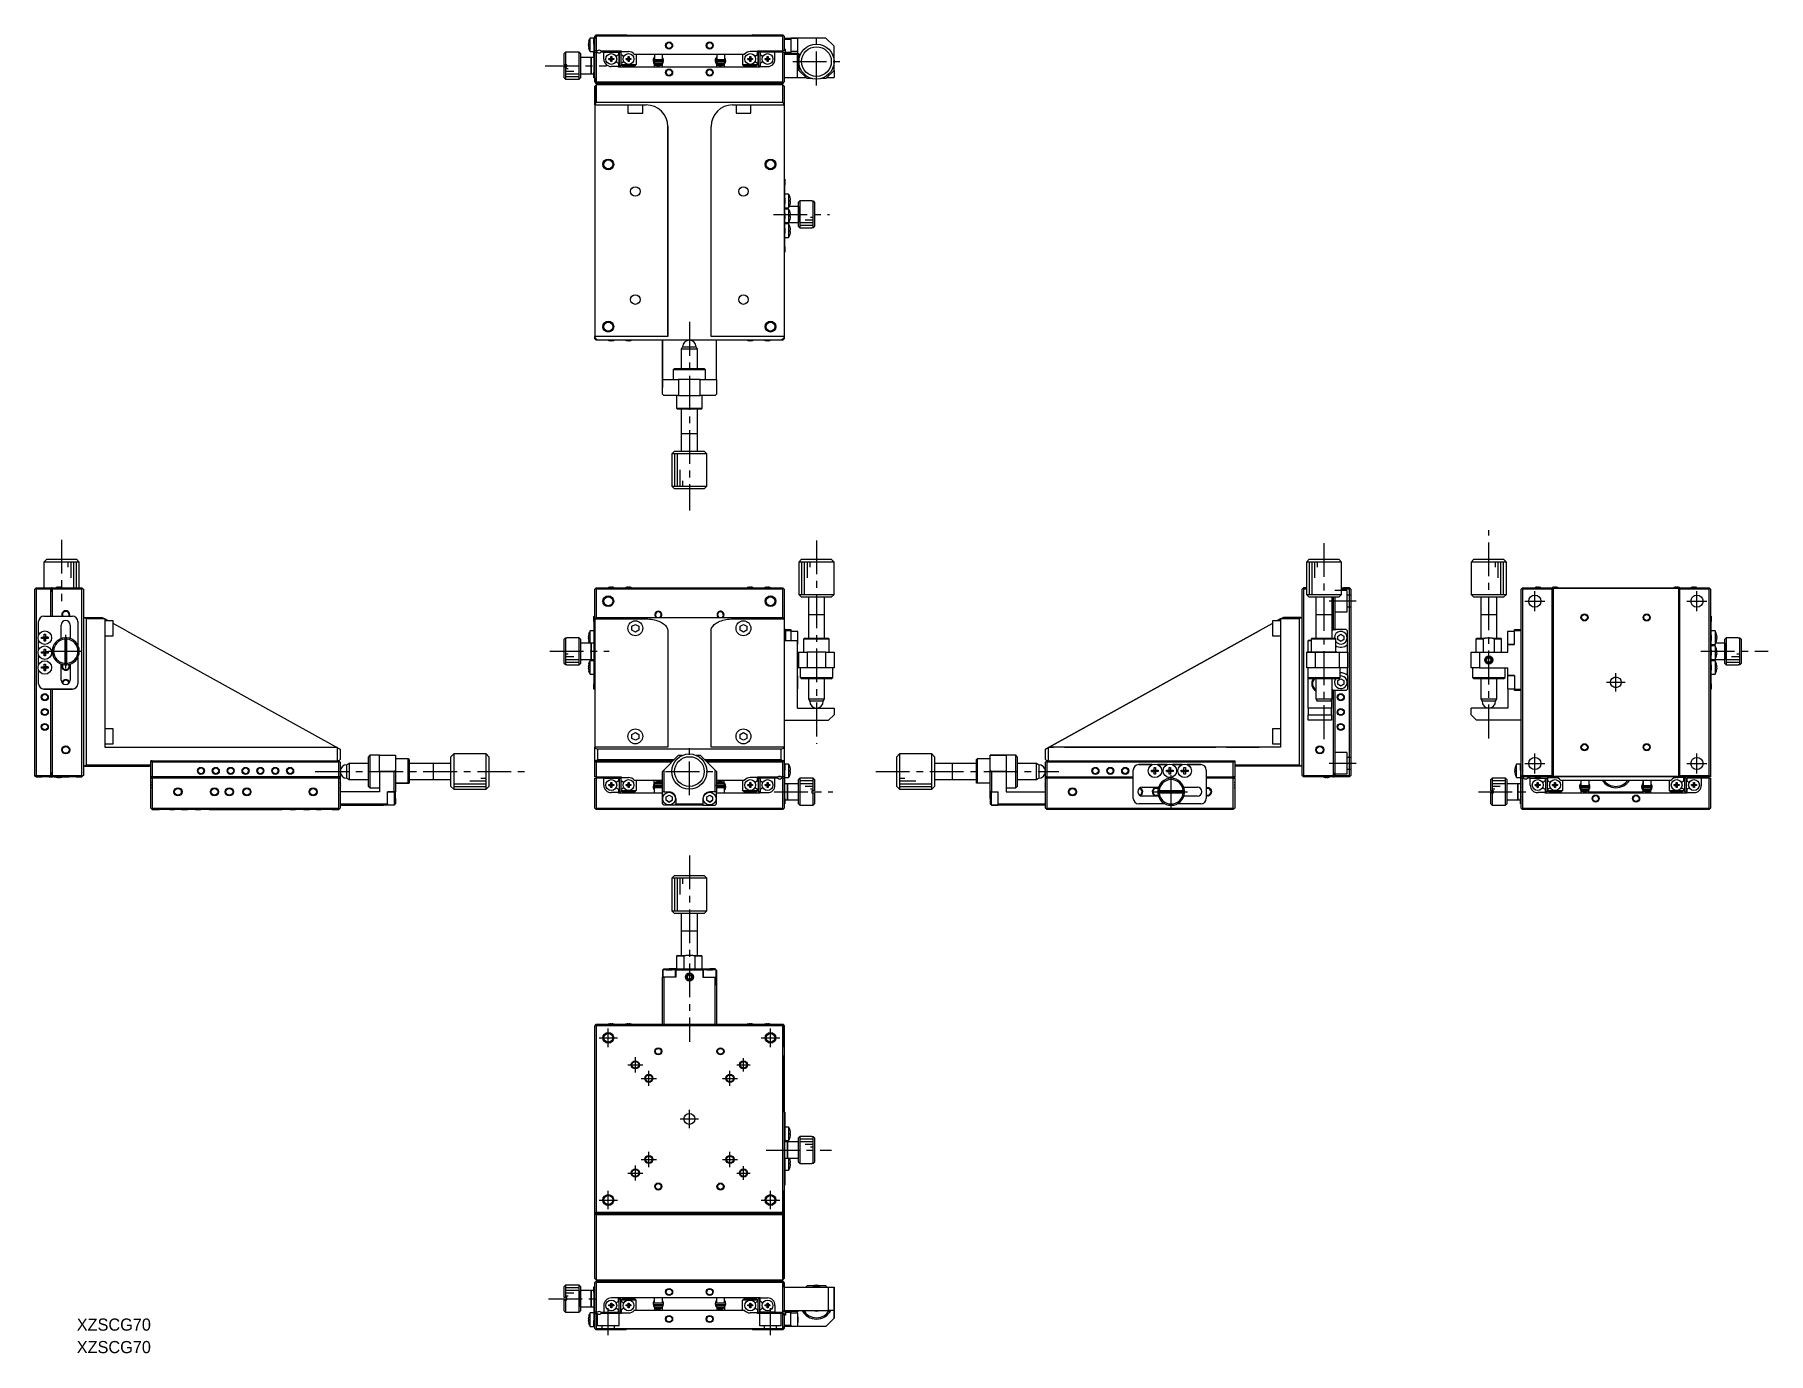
# Model space of a CAD drawing. Extents: x -260 to 382, y 37 to 524.
import ezdxf

# ---------------------------------------------------------------- set-up
doc = ezdxf.new("R2010")
doc.units = 0
doc.header["$LTSCALE"] = 10
doc.linetypes.add('CENTER', pattern=[2, 1.25, -0.25, 0.25, -0.25])
doc.linetypes.add('DASHED', pattern=[3.5, 2, -1.5])
doc.layers.get('0').update_dxf_attribs({"linetype": 'CONTINUOUS'})
doc.layers.add('CENTER', color=1, linetype='CENTER')
doc.styles.get("Standard").update_dxf_attribs({"font": 'FGP教科書体NT-M'})

msp = doc.modelspace()

# ---------------------------------------------------------------- texts
at = {"color": 7}
for p in [(-244.057839, 45.064083), (-244.057839, 36.752584)]:
    msp.add_text('XZSCG70', height=4.5, dxfattribs=at).set_placement(p)

# ---------------------------------------------------------------- linework, layer by layer
at = {"color": 7, "linetype": 'CONTINUOUS'}
for p, q in [((-54.876138, 520.970709), (-54.703766, 520.970709)), ((-54.703766, 520.450709), (-54.876138, 520.450709)), ((-54.710621, 521.972642), (-54.703766, 521.969298)), ((-54.710621, 521.972642), (-54.703766, 521.969298)), ((-54.703766, 519.452119), (-54.710621, 519.448776)), ((-54.703766, 519.452119), (-54.710621, 519.448776)), ((-54.703766, 520.970709), (-54.703766, 520.450709)), ((-54.132843, 518.210709), (-54.132843, 523.210709)), ((-52.741185, 523.210709), (-54.132843, 523.210709)), ((-52.741185, 523.010709), (-52.741185, 523.210709)), ((-52.741185, 521.010709), (-52.741185, 523.010709)), ((-52.741185, 523.010709), (-52.441185, 523.010709)), ((-52.741185, 521.010709), (-52.741185, 510.510709)), ((-52.441185, 523.960709), (-52.191185, 524.210709)), ((-52.191185, 524.210709), (-52.441185, 523.960709)), ((-52.441185, 518.460709), (-52.441185, 523.960709)), ((-52.441185, 523.960709), (-52.441185, 523.010709)), ((-51.941185, 524.460709), (-52.191185, 524.210709)), ((-52.191185, 524.210709), (-51.941185, 524.460709)), ((-52.191185, 524.210709), (-51.941185, 523.960709)), ((-51.941185, 524.460709), (-40.941185, 524.460709)), ((-51.941185, 523.960709), (-51.941185, 518.460709)), ((17.058815, 523.960709), (-51.941185, 523.960709)), ((-40.591185, 524.110709), (-40.941185, 524.460709)), ((5.708815, 524.110709), (-40.591185, 524.110709)), ((6.058815, 524.460709), (5.708815, 524.110709)), ((5.708815, 524.110709), (6.058815, 524.460709)), ((6.058815, 524.460709), (17.058815, 524.460709)), ((17.308815, 524.210709), (17.058815, 524.460709)), ((17.058815, 523.960709), (17.308815, 524.210709)), ((17.058815, 518.460709), (17.058815, 523.960709)), ((17.308815, 524.210709), (17.558815, 523.960709)), ((17.558815, 523.960709), (17.558815, 518.460709)), ((17.558815, 523.210709), (20.058815, 523.210709)), ((20.058815, 522.710709), (17.558815, 522.710709)), ((20.058815, 523.210709), (20.058815, 522.710709)), ((20.058815, 523.210709), (22.558815, 523.210709)), ((22.558815, 523.14153), (20.058815, 523.14153)), ((22.658815, 523.060709), (20.058815, 523.060709)), ((20.058815, 522.710709), (20.058815, 518.010709)), ((22.558815, 523.210709), (22.558815, 523.14153)), ((33.058815, 523.210709), (22.558815, 523.210709)), ((22.558815, 523.14153), (22.558815, 523.060709)), ((22.658815, 518.360709), (22.658815, 523.060709)), ((36.058815, 520.210709), (33.058815, 523.210709)), ((36.058815, 514.510709), (36.058815, 520.210709)), ((-63.241185, 517.960709), (-63.741185, 517.460709)), ((-63.741185, 513.360709), (-63.741185, 517.460709)), ((-63.741185, 513.360709), (-63.741185, 517.460709)), ((-63.241185, 513.360709), (-63.741185, 513.360709)), ((-63.241185, 517.960709), (-63.241185, 513.360709)), ((-58.241185, 517.960709), (-63.241185, 517.960709)), ((-62.741185, 513.360709), (-63.241185, 513.360709)), ((-62.741185, 512.560709), (-62.741185, 513.360709)), ((-62.741185, 512.560709), (-62.741185, 513.360709)), ((-58.241185, 507.960709), (-58.241185, 517.960709)), ((-57.741185, 517.460709), (-58.241185, 517.960709)), ((-57.741185, 517.460709), (-57.741185, 508.460709)), ((-53.741185, 515.960709), (-57.741185, 515.960709)), ((-54.132843, 518.210709), (-52.741185, 518.210709)), ((-53.741185, 509.960709), (-53.741185, 515.960709)), ((-53.741185, 515.960709), (-53.741185, 509.960709)), ((-52.741185, 515.960709), (-53.741185, 515.960709)), ((-52.741187, 514.660709), (-52.741187, 511.360709)), ((-52.741185, 515.960709), (-52.741185, 518.210709)), ((-52.441185, 517.960709), (-52.441185, 518.460709)), ((-51.941185, 518.460709), (-52.441185, 518.460709)), ((-52.441185, 506.960709), (-52.441185, 517.960709)), ((-52.441185, 517.960709), (-51.941185, 517.960709)), ((-51.941185, 518.460709), (-51.502623, 518.460709)), ((-51.941185, 517.960709), (-51.941185, 506.960709)), ((-51.502623, 517.960709), (-51.941185, 517.960709)), ((-50.179748, 518.460709), (-42.641185, 518.460709)), ((-49.091185, 517.960709), (-50.179748, 517.960709)), ((-49.091185, 515.410709), (-49.091185, 517.960709)), ((-49.091185, 517.960709), (-43.641185, 517.960709)), ((-47.227547, 515.640709), (-46.521185, 515.640709)), ((-47.227547, 515.280709), (-47.227547, 515.640709)), ((-46.521185, 515.280709), (-47.227547, 515.280709)), ((-47.227547, 515.280709), (-46.521185, 515.280709)), ((-46.521185, 516.34707), (-46.161185, 516.34707)), ((-46.521185, 515.640709), (-46.521185, 516.34707)), ((-46.510813, 515.630337), (-46.521185, 515.640709)), ((-46.510813, 515.291081), (-46.521185, 515.280709)), ((-46.521185, 514.574348), (-46.521185, 515.280709)), ((-46.161185, 514.574348), (-46.521185, 514.574348)), ((-46.510813, 515.291081), (-46.510813, 515.630337)), ((-46.510813, 515.630337), (-46.171557, 515.630337)), ((-46.171557, 515.291081), (-46.510813, 515.291081)), ((-46.171557, 515.630337), (-46.161185, 515.640709)), ((-46.171557, 515.630337), (-46.171557, 515.291081)), ((-46.171557, 515.291081), (-46.161185, 515.280709)), ((-46.161185, 516.34707), (-46.161185, 515.640709)), ((-46.161185, 516.34707), (-46.161185, 515.640709)), ((-46.161185, 515.640709), (-45.454824, 515.640709)), ((-46.161185, 515.280709), (-46.161185, 514.574348)), ((-45.454824, 515.280709), (-46.161185, 515.280709)), ((-46.161185, 514.574348), (-46.161185, 515.280709)), ((-45.454824, 515.280709), (-46.161185, 515.280709)), ((-45.454824, 515.640709), (-45.454824, 515.280709)), ((-43.641185, 517.005121), (-43.934935, 516.835524)), ((-43.934935, 514.085894), (-43.641185, 513.916297)), ((-43.641185, 517.960709), (-43.641185, 517.005121)), ((-43.641185, 513.916297), (-43.641185, 512.660709)), ((-43.441185, 517.960709), (-43.441185, 512.960709)), ((-43.441185, 517.960709), (-42.841185, 517.960709)), ((-43.441185, 517.960709), (-43.441185, 517.019605)), ((-43.441185, 513.810709), (-43.441185, 517.110709)), ((-43.441185, 517.019605), (-43.441185, 517.110709)), ((-43.441185, 517.019605), (-43.441185, 517.110709)), ((-43.441185, 517.019605), (-43.441185, 517.110709)), ((-43.441185, 517.019605), (-43.441185, 517.110709)), ((-43.441185, 517.019605), (-43.441185, 517.110709)), ((-43.441185, 517.019605), (-43.441185, 517.110709)), ((-43.441185, 517.019605), (-43.441185, 517.110709)), ((-43.441185, 517.019605), (-43.441185, 517.110709)), ((-43.441185, 517.019605), (-43.441185, 517.110709)), ((-43.441185, 517.019605), (-43.441185, 517.110709)), ((-43.441185, 517.019605), (-43.441185, 517.110709)), ((-43.441185, 517.019605), (-43.441185, 517.110709)), ((-43.441185, 517.019605), (-43.441185, 517.110709)), ((-43.441185, 517.019605), (-43.441185, 517.110709)), ((-43.441185, 517.019605), (-43.441185, 517.110709)), ((-43.441185, 517.019605), (-43.441185, 517.110709)), ((-43.441185, 517.019605), (-43.441185, 517.110709)), ((-43.441185, 517.019605), (-43.441185, 517.110709)), ((-43.441185, 517.019605), (-43.441185, 517.110709)), ((-43.441185, 517.019605), (-43.441185, 517.110709)), ((-43.441185, 517.019605), (-43.441185, 517.110709)), ((-43.441185, 517.019605), (-43.441185, 517.110709)), ((-43.441185, 517.019605), (-43.441185, 517.110709)), ((-43.441185, 517.019605), (-43.441185, 517.110709)), ((-43.441185, 517.019605), (-43.441185, 517.110709)), ((-43.441185, 513.810709), (-43.441185, 513.901813)), ((-43.441185, 513.810709), (-43.441185, 513.901813)), ((-43.441185, 513.810709), (-43.441185, 513.901813)), ((-43.441185, 513.810709), (-43.441185, 513.901813)), ((-43.441185, 513.810709), (-43.441185, 513.901813)), ((-43.441185, 513.810709), (-43.441185, 513.901813)), ((-43.441185, 513.810709), (-43.441185, 513.901813)), ((-43.441185, 513.810709), (-43.441185, 513.901813)), ((-43.441185, 513.810709), (-43.441185, 513.901813)), ((-43.441185, 513.810709), (-43.441185, 513.901813)), ((-43.441185, 513.810709), (-43.441185, 513.901813)), ((-43.441185, 513.810709), (-43.441185, 513.901813)), ((-43.441185, 513.810709), (-43.441185, 513.901813)), ((-43.441185, 513.901813), (-43.441185, 512.960709)), ((-43.441185, 513.810709), (-43.441185, 513.901813)), ((-43.441185, 513.810709), (-43.441185, 513.901813)), ((-43.441185, 513.810709), (-43.441185, 513.901813)), ((-43.441185, 513.810709), (-43.441185, 513.901813)), ((-43.441185, 513.810709), (-43.441185, 513.901813)), ((-43.441185, 513.810709), (-43.441185, 513.901813)), ((-43.441185, 513.810709), (-43.441185, 513.901813)), ((-43.441185, 513.810709), (-43.441185, 513.901813)), ((-43.441185, 513.810709), (-43.441185, 513.901813)), ((-43.441185, 513.810709), (-43.441185, 513.901813)), ((-43.441185, 513.810709), (-43.441185, 513.901813)), ((-43.441185, 513.810709), (-43.441185, 513.901813)), ((-43.441185, 513.810709), (-43.441185, 513.901813)), ((-43.441185, 513.810709), (-43.441185, 513.901813)), ((-42.841185, 517.960709), (-42.841185, 512.960709)), ((-42.641185, 518.460709), (-42.641185, 518.210709)), ((-42.641185, 518.210709), (-42.641185, 518.460709)), ((-42.641185, 518.210709), (-39.941185, 518.210709)), ((-42.641185, 517.005121), (-42.641185, 518.210709)), ((-42.641185, 517.005121), (-42.641185, 518.210709)), ((-42.347435, 516.835524), (-42.641185, 517.005121)), ((-42.347435, 516.835524), (-42.641185, 517.005121)), ((-42.641185, 513.916297), (-42.347435, 514.085894)), ((-42.641185, 513.916297), (-42.347435, 514.085894)), ((-42.641185, 513.460709), (-42.641185, 513.916297)), ((-42.641185, 513.460709), (-42.641185, 513.916297)), ((-42.141185, 512.960709), (-42.641185, 513.460709)), ((-42.641185, 513.460709), (-39.941185, 513.460709)), ((-42.641185, 513.460709), (-42.141185, 512.960709)), ((-40.827547, 515.640709), (-40.121185, 515.640709)), ((-40.827547, 515.280709), (-40.827547, 515.640709)), ((-40.121185, 515.280709), (-40.827547, 515.280709)), ((-40.827547, 515.280709), (-40.121185, 515.280709)), ((-40.121185, 516.34707), (-39.761185, 516.34707)), ((-40.121185, 515.640709), (-40.121185, 516.34707)), ((-40.110813, 515.630337), (-40.121185, 515.640709)), ((-40.110813, 515.291081), (-40.121185, 515.280709)), ((-40.121185, 514.574348), (-40.121185, 515.280709)), ((-39.761185, 514.574348), (-40.121185, 514.574348)), ((-40.110813, 515.291081), (-40.110813, 515.630337)), ((-40.110813, 515.630337), (-39.771557, 515.630337)), ((-39.771557, 515.291081), (-40.110813, 515.291081)), ((-39.941185, 513.460709), (-37.141185, 513.460709)), ((-39.771557, 515.630337), (-39.761185, 515.640709)), ((-39.771557, 515.630337), (-39.771557, 515.291081)), ((-39.771557, 515.291081), (-39.761185, 515.280709)), ((-39.761185, 516.34707), (-39.761185, 515.640709)), ((-39.761185, 516.34707), (-39.761185, 515.640709)), ((-39.761185, 515.640709), (-39.054824, 515.640709)), ((-39.761185, 515.280709), (-39.761185, 514.574348)), ((-39.054824, 515.280709), (-39.761185, 515.280709)), ((-39.761185, 514.574348), (-39.761185, 515.280709)), ((-39.054824, 515.280709), (-39.761185, 515.280709)), ((-39.054824, 515.640709), (-39.054824, 515.280709)), ((-37.862123, 517.260709), (-29.916185, 517.260709)), ((-37.141185, 513.460709), (-37.641185, 512.960709)), ((-37.141185, 517.260709), (-37.141185, 513.460709)), ((-30.760357, 514.145013), (-30.739168, 514.088815)), ((-27.201094, 515.049203), (-30.701094, 515.049203)), ((-30.701094, 514.659203), (-27.201094, 514.659203)), ((-30.34125, 514.155957), (-30.494728, 514.659161)), ((-30.494406, 515.049257), (-30.341272, 515.552884)), ((-30.441185, 513.60658), (-30.441185, 512.460709)), ((-30.404503, 514.360171), (-30.404044, 514.37525)), ((-30.404193, 514.345092), (-30.404503, 514.360171)), ((-30.403114, 514.330051), (-30.404193, 514.345092)), ((-30.404044, 514.37525), (-30.402815, 514.390287)), ((-30.40127, 514.315088), (-30.403114, 514.330051)), ((-30.402815, 514.390287), (-30.400822, 514.405243)), ((-30.398666, 514.300241), (-30.40127, 514.315088)), ((-30.400822, 514.405243), (-30.398068, 514.420079)), ((-30.395311, 514.285551), (-30.398666, 514.300241)), ((-30.398068, 514.420079), (-30.394563, 514.434755)), ((-30.391215, 514.271054), (-30.395311, 514.285551)), ((-30.394563, 514.434755), (-30.390316, 514.449235)), ((-30.386389, 514.256787), (-30.391215, 514.271054)), ((-30.390316, 514.449235), (-30.38534, 514.463479)), ((-29.841185, 514.460709), (-30.386585, 514.460709)), ((-30.380608, 514.242227), (-30.386389, 514.256787)), ((-30.38534, 514.463479), (-30.379648, 514.477452)), ((-30.383916, 515.460709), (-30.341185, 515.460709)), ((-30.38034, 514.240961), (-30.380718, 514.242461)), ((-30.379648, 514.477452), (-30.373257, 514.491118)), ((-30.373257, 514.491118), (-30.366185, 514.504442)), ((-30.366185, 514.504442), (-30.358452, 514.517391)), ((-30.358452, 514.517391), (-30.350078, 514.529932)), ((-30.350078, 514.529932), (-30.341088, 514.542036)), ((-30.341185, 517.260709), (-30.341185, 515.260709)), ((-30.341185, 515.260709), (-27.341185, 515.260709)), ((-30.341185, 515.260709), (-29.841185, 515.260709)), ((-27.341185, 514.260709), (-30.341185, 514.260709)), ((-30.341185, 514.260709), (-30.341185, 513.760709)), ((-30.341185, 513.760709), (-30.286869, 513.760709)), ((-30.341185, 513.760709), (-30.286869, 513.760709)), ((-30.341088, 514.542036), (-30.331505, 514.553673)), ((-30.331505, 514.553673), (-30.321356, 514.564815)), ((-30.321356, 514.564815), (-30.310666, 514.575435)), ((-30.310666, 514.575435), (-30.299464, 514.58551)), ((-30.299464, 514.58551), (-30.28778, 514.595016)), ((-30.28778, 514.595016), (-30.275642, 514.603931)), ((-30.286869, 513.760709), (-27.395502, 513.760709)), ((-29.7577, 513.260709), (-30.286869, 513.760709)), ((-30.275642, 514.603931), (-30.263082, 514.612236)), ((-30.263082, 514.612236), (-30.250131, 514.619911)), ((-30.250131, 514.619911), (-30.236822, 514.62694)), ((-30.236822, 514.62694), (-30.223187, 514.633308)), ((-30.223187, 514.633308), (-30.209259, 514.639001)), ((-30.209259, 514.639001), (-30.195072, 514.644006)), ((-30.195072, 514.644006), (-30.180661, 514.648313)), ((-30.180661, 514.648313), (-30.16606, 514.651914)), ((-30.16606, 514.651914), (-30.151303, 514.6548)), ((-30.151303, 514.6548), (-30.136426, 514.656965)), ((-30.136426, 514.656965), (-30.121463, 514.658406)), ((-30.121463, 514.658406), (-30.10645, 514.659119)), ((-30.10645, 514.659119), (-30.099414, 514.659203)), ((-29.941185, 515.260709), (-29.941185, 515.049203)), ((-29.941185, 514.659203), (-29.941185, 514.460709)), ((-29.916185, 517.260709), (-27.766185, 517.260709)), ((-29.841185, 515.260709), (-27.841185, 515.260709)), ((-29.841185, 515.260709), (-27.841185, 515.260709)), ((-29.841185, 515.260709), (-29.841185, 515.049203)), ((-29.841185, 514.659203), (-29.841185, 514.260709)), ((-27.92467, 513.260709), (-29.7577, 513.260709)), ((-29.7577, 513.260709), (-27.92467, 513.260709)), ((-27.395502, 513.760709), (-27.92467, 513.260709)), ((-27.841185, 515.260709), (-27.341185, 515.260709)), ((-27.841185, 515.049203), (-27.841185, 515.260709)), ((-27.841185, 514.260709), (-27.841185, 514.659203)), ((-27.515797, 514.460709), (-27.841185, 514.460709)), ((-27.802774, 514.659203), (-27.78854, 514.658869)), ((-27.78854, 514.658869), (-27.773552, 514.657807)), ((-27.773552, 514.657807), (-27.758633, 514.65602)), ((-27.766185, 517.260709), (-6.916185, 517.260709)), ((-27.758633, 514.65602), (-27.743821, 514.653511)), ((-27.743821, 514.653511), (-27.72915, 514.650287)), ((-27.72915, 514.650287), (-27.714654, 514.646355)), ((-27.714654, 514.646355), (-27.700367, 514.641722)), ((-27.700367, 514.641722), (-27.686324, 514.6364)), ((-27.686324, 514.6364), (-27.672558, 514.6304)), ((-27.672558, 514.6304), (-27.659102, 514.623736)), ((-27.659102, 514.623736), (-27.645988, 514.616421)), ((-27.645988, 514.616421), (-27.633247, 514.608473)), ((-27.633247, 514.608473), (-27.620913, 514.599908)), ((-27.620913, 514.599908), (-27.609013, 514.590746)), ((-27.609013, 514.590746), (-27.597579, 514.581008)), ((-27.597579, 514.581008), (-27.58664, 514.570715)), ((-27.58664, 514.570715), (-27.576222, 514.559892)), ((-27.576222, 514.559892), (-27.566353, 514.548562)), ((-27.566353, 514.548562), (-27.557059, 514.536752)), ((-27.557059, 514.536752), (-27.548364, 514.52449)), ((-27.548364, 514.52449), (-27.540292, 514.511806)), ((-27.540292, 514.511806), (-27.532865, 514.498729)), ((-27.532865, 514.498729), (-27.526102, 514.485291)), ((-27.526102, 514.485291), (-27.520024, 514.471526)), ((-27.520024, 514.471526), (-27.514648, 514.457466)), ((-27.514648, 514.457466), (-27.509989, 514.443149)), ((-27.512919, 514.265012), (-27.514401, 514.260683)), ((-27.508506, 514.279442), (-27.512919, 514.265012)), ((-27.509989, 514.443149), (-27.50606, 514.428609)), ((-27.504833, 514.294077), (-27.508506, 514.279442)), ((-27.50606, 514.428609), (-27.502875, 514.413884)), ((-27.501912, 514.30888), (-27.504833, 514.294077)), ((-27.502875, 514.413884), (-27.500441, 514.399012)), ((-27.499749, 514.323812), (-27.501912, 514.30888)), ((-27.500441, 514.399012), (-27.498768, 514.384032)), ((-27.49835, 514.338832), (-27.499749, 514.323812)), ((-27.498768, 514.384032), (-27.49786, 514.368982)), ((-27.49772, 514.353902), (-27.49835, 514.338832)), ((-27.49786, 514.368982), (-27.49772, 514.353902)), ((-27.449509, 515.260808), (-27.407466, 515.049225)), ((-27.441185, 512.460709), (-27.441185, 513.630242)), ((-27.395502, 513.760709), (-27.341185, 513.760709)), ((-27.341185, 515.260709), (-27.341185, 517.260709)), ((-27.341185, 513.760709), (-27.341185, 514.260709)), ((-27.341185, 514.137932), (-27.326624, 514.131926)), ((-27.167805, 514.079938), (-27.341185, 514.127065)), ((-27.326624, 514.131926), (-27.312167, 514.126141)), ((-27.312167, 514.126141), (-27.297907, 514.120615)), ((-27.297907, 514.120615), (-27.283941, 514.115386)), ((-27.283941, 514.115386), (-27.270359, 514.110487)), ((-27.270359, 514.110487), (-27.257252, 514.105951)), ((-27.257252, 514.105951), (-27.244704, 514.101807)), ((-27.244704, 514.101807), (-27.232801, 514.098083)), ((-27.232801, 514.098083), (-27.221619, 514.094804)), ((-27.221619, 514.094804), (-27.211232, 514.091991)), ((-27.211232, 514.091991), (-27.201709, 514.089663)), ((-27.201709, 514.089663), (-27.193113, 514.087834)), ((-27.193113, 514.087834), (-27.185501, 514.086518)), ((-27.185501, 514.086518), (-27.178922, 514.085723)), ((-27.178922, 514.085723), (-27.173419, 514.085453)), ((-27.173799, 514.652571), (-27.177724, 514.660719)), ((-27.176787, 514.059658), (-27.164907, 514.086763)), ((-27.159887, 514.621198), (-27.173799, 514.652571)), ((-27.173419, 514.085453), (-27.16903, 514.085711)), ((-27.16903, 514.085711), (-27.166822, 514.086152)), ((-27.166822, 514.086152), (-27.16302, 514.088815)), ((-27.16302, 514.088815), (-27.150945, 514.118992)), ((-27.147562, 514.589182), (-27.159887, 514.621198)), ((-27.150945, 514.118992), (-27.139764, 514.151423)), ((-27.136853, 514.556602), (-27.147562, 514.589182)), ((-27.144106, 514.137218), (-27.007376, 514.827053)), ((-27.139764, 514.151423), (-27.130219, 514.184363)), ((-27.127785, 514.523538), (-27.136853, 514.556602)), ((-27.130219, 514.184363), (-27.122333, 514.217729)), ((-27.120381, 514.490069), (-27.127785, 514.523538)), ((-27.122333, 514.217729), (-27.116125, 514.251439)), ((-27.114659, 514.456279), (-27.120381, 514.490069)), ((-27.116125, 514.251439), (-27.111611, 514.285411)), ((-27.110632, 514.42225), (-27.114659, 514.456279)), ((-27.111611, 514.285411), (-27.1088, 514.319562)), ((-27.10831, 514.388065), (-27.110632, 514.42225)), ((-27.1088, 514.319562), (-27.107698, 514.353808)), ((-27.107698, 514.353808), (-27.10831, 514.388065)), ((-7.760357, 514.145013), (-7.739168, 514.088815)), ((-4.201094, 515.049203), (-7.701094, 515.049203)), ((-7.701094, 514.659203), (-4.201094, 514.659203)), ((-7.34125, 514.155957), (-7.494728, 514.659161)), ((-7.494406, 515.049257), (-7.341272, 515.552884)), ((-7.441185, 513.60658), (-7.441185, 512.460709)), ((-7.404503, 514.360171), (-7.404044, 514.37525)), ((-7.404193, 514.345092), (-7.404503, 514.360171)), ((-7.403114, 514.330051), (-7.404193, 514.345092)), ((-7.404044, 514.37525), (-7.402815, 514.390287)), ((-7.40127, 514.315088), (-7.403114, 514.330051)), ((-7.402815, 514.390287), (-7.400822, 514.405243)), ((-7.398666, 514.300241), (-7.40127, 514.315088)), ((-7.400822, 514.405243), (-7.398068, 514.420079)), ((-7.395311, 514.285551), (-7.398666, 514.300241)), ((-7.398068, 514.420079), (-7.394563, 514.434755)), ((-7.391215, 514.271054), (-7.395311, 514.285551)), ((-7.394563, 514.434755), (-7.390316, 514.449235)), ((-7.386389, 514.256787), (-7.391215, 514.271054)), ((-7.390316, 514.449235), (-7.38534, 514.463479)), ((-6.841185, 514.460709), (-7.386585, 514.460709)), ((-7.380608, 514.242227), (-7.386389, 514.256787)), ((-7.38534, 514.463479), (-7.379648, 514.477452)), ((-7.383916, 515.460709), (-7.341185, 515.460709)), ((-7.38034, 514.240961), (-7.380718, 514.242461)), ((-7.379648, 514.477452), (-7.373257, 514.491118)), ((-7.373257, 514.491118), (-7.366185, 514.504442)), ((-7.366185, 514.504442), (-7.358452, 514.517391)), ((-7.358452, 514.517391), (-7.350078, 514.529932)), ((-7.350078, 514.529932), (-7.341088, 514.542036)), ((-7.341185, 517.260709), (-7.341185, 515.260709)), ((-7.341185, 515.260709), (-4.341185, 515.260709)), ((-7.341185, 515.260709), (-6.841185, 515.260709)), ((-4.341185, 514.260709), (-7.341185, 514.260709)), ((-7.341185, 514.260709), (-7.341185, 513.760709)), ((-7.341185, 513.760709), (-7.286869, 513.760709)), ((-7.341185, 513.760709), (-7.286869, 513.760709)), ((-7.341088, 514.542036), (-7.331505, 514.553673)), ((-7.331505, 514.553673), (-7.321356, 514.564815)), ((-7.321356, 514.564815), (-7.310666, 514.575435)), ((-7.310666, 514.575435), (-7.299464, 514.58551)), ((-7.299464, 514.58551), (-7.28778, 514.595016)), ((-7.28778, 514.595016), (-7.275642, 514.603931)), ((-7.286869, 513.760709), (-4.395502, 513.760709)), ((-6.7577, 513.260709), (-7.286869, 513.760709)), ((-7.275642, 514.603931), (-7.263082, 514.612236)), ((-7.263082, 514.612236), (-7.250131, 514.619911)), ((-7.250131, 514.619911), (-7.236822, 514.62694)), ((-7.236822, 514.62694), (-7.223187, 514.633308)), ((-7.223187, 514.633308), (-7.209259, 514.639001)), ((-7.209259, 514.639001), (-7.195072, 514.644006)), ((-7.195072, 514.644006), (-7.180661, 514.648313)), ((-7.180661, 514.648313), (-7.16606, 514.651914)), ((-7.16606, 514.651914), (-7.151303, 514.6548)), ((-7.151303, 514.6548), (-7.136426, 514.656965)), ((-7.136426, 514.656965), (-7.121463, 514.658406)), ((-7.121463, 514.658406), (-7.10645, 514.659119)), ((-7.10645, 514.659119), (-7.099414, 514.659203)), ((-6.941185, 515.260709), (-6.941185, 515.049203)), ((-6.941185, 514.659203), (-6.941185, 514.460709)), ((-6.916185, 517.260709), (-4.766185, 517.260709)), ((-6.841185, 515.260709), (-4.841185, 515.260709)), ((-6.841185, 515.260709), (-4.841185, 515.260709)), ((-6.841185, 515.260709), (-6.841185, 515.049203)), ((-6.841185, 514.659203), (-6.841185, 514.260709)), ((-4.92467, 513.260709), (-6.7577, 513.260709)), ((-6.7577, 513.260709), (-4.92467, 513.260709)), ((-4.395502, 513.760709), (-4.92467, 513.260709)), ((-4.841185, 515.260709), (-4.341185, 515.260709)), ((-4.841185, 515.049203), (-4.841185, 515.260709)), ((-4.841185, 514.260709), (-4.841185, 514.659203)), ((-4.515797, 514.460709), (-4.841185, 514.460709)), ((-4.802774, 514.659203), (-4.78854, 514.658869)), ((-4.78854, 514.658869), (-4.773552, 514.657807)), ((-4.773552, 514.657807), (-4.758633, 514.65602)), ((-4.766185, 517.260709), (2.979752, 517.260709)), ((-4.758633, 514.65602), (-4.743821, 514.653511)), ((-4.743821, 514.653511), (-4.72915, 514.650287)), ((-4.72915, 514.650287), (-4.714654, 514.646355)), ((-4.714654, 514.646355), (-4.700367, 514.641722)), ((-4.700367, 514.641722), (-4.686324, 514.6364)), ((-4.686324, 514.6364), (-4.672558, 514.6304)), ((-4.672558, 514.6304), (-4.659102, 514.623736)), ((-4.659102, 514.623736), (-4.645988, 514.616421)), ((-4.645988, 514.616421), (-4.633247, 514.608473)), ((-4.633247, 514.608473), (-4.620913, 514.599908)), ((-4.620913, 514.599908), (-4.609013, 514.590746)), ((-4.609013, 514.590746), (-4.597579, 514.581008)), ((-4.597579, 514.581008), (-4.58664, 514.570715)), ((-4.58664, 514.570715), (-4.576222, 514.559892)), ((-4.576222, 514.559892), (-4.566353, 514.548562)), ((-4.566353, 514.548562), (-4.557059, 514.536752)), ((-4.557059, 514.536752), (-4.548364, 514.52449)), ((-4.548364, 514.52449), (-4.540292, 514.511806)), ((-4.540292, 514.511806), (-4.532865, 514.498729)), ((-4.532865, 514.498729), (-4.526102, 514.485291)), ((-4.526102, 514.485291), (-4.520024, 514.471526)), ((-4.520024, 514.471526), (-4.514648, 514.457466)), ((-4.514648, 514.457466), (-4.509989, 514.443149)), ((-4.512919, 514.265012), (-4.514401, 514.260683)), ((-4.508506, 514.279442), (-4.512919, 514.265012)), ((-4.509989, 514.443149), (-4.50606, 514.428609)), ((-4.504833, 514.294077), (-4.508506, 514.279442)), ((-4.50606, 514.428609), (-4.502875, 514.413884)), ((-4.501912, 514.30888), (-4.504833, 514.294077)), ((-4.502875, 514.413884), (-4.500441, 514.399012)), ((-4.499749, 514.323812), (-4.501912, 514.30888)), ((-4.500441, 514.399012), (-4.498768, 514.384032)), ((-4.49835, 514.338832), (-4.499749, 514.323812)), ((-4.498768, 514.384032), (-4.49786, 514.368982)), ((-4.49772, 514.353902), (-4.49835, 514.338832)), ((-4.49786, 514.368982), (-4.49772, 514.353902)), ((-4.449509, 515.260808), (-4.407466, 515.049225)), ((-4.441185, 512.460709), (-4.441185, 513.630242)), ((-4.395502, 513.760709), (-4.341185, 513.760709)), ((-4.341185, 515.260709), (-4.341185, 517.260709)), ((-4.341185, 513.760709), (-4.341185, 514.260709)), ((-4.341185, 514.137932), (-4.32663, 514.131928)), ((-4.167805, 514.079938), (-4.341185, 514.127065)), ((-4.32663, 514.131928), (-4.312177, 514.126145)), ((-4.312177, 514.126145), (-4.297923, 514.120621)), ((-4.297923, 514.120621), (-4.283961, 514.115393)), ((-4.283961, 514.115393), (-4.270383, 514.110495)), ((-4.270383, 514.110495), (-4.257279, 514.10596)), ((-4.257279, 514.10596), (-4.244735, 514.101817)), ((-4.244735, 514.101817), (-4.232834, 514.098093)), ((-4.232834, 514.098093), (-4.221653, 514.094814)), ((-4.221653, 514.094814), (-4.211268, 514.092)), ((-4.211268, 514.092), (-4.201745, 514.089671)), ((-4.201745, 514.089671), (-4.193148, 514.087841)), ((-4.193148, 514.087841), (-4.185534, 514.086523)), ((-4.185534, 514.086523), (-4.178952, 514.085725)), ((-4.178952, 514.085725), (-4.173446, 514.085453)), ((-4.173799, 514.652571), (-4.177724, 514.660719)), ((-4.176787, 514.059658), (-4.167605, 514.080507)), ((-4.159887, 514.621198), (-4.173799, 514.652571)), ((-4.173446, 514.085453), (-4.169052, 514.085708)), ((-4.169052, 514.085708), (-4.166822, 514.086152)), ((-4.166822, 514.086152), (-4.16302, 514.088815)), ((-4.16302, 514.088815), (-4.150945, 514.118992)), ((-4.147562, 514.589182), (-4.159887, 514.621198)), ((-4.150945, 514.118992), (-4.139764, 514.151423)), ((-4.136853, 514.556602), (-4.147562, 514.589182)), ((-4.144106, 514.137218), (-4.007376, 514.827053)), ((-4.139764, 514.151423), (-4.130219, 514.184363)), ((-4.127785, 514.523538), (-4.136853, 514.556602)), ((-4.130219, 514.184363), (-4.122333, 514.217729)), ((-4.120381, 514.490069), (-4.127785, 514.523538)), ((-4.122333, 514.217729), (-4.116125, 514.251439)), ((-4.114659, 514.456279), (-4.120381, 514.490069)), ((-4.116125, 514.251439), (-4.111611, 514.285411)), ((-4.110632, 514.42225), (-4.114659, 514.456279)), ((-4.111611, 514.285411), (-4.1088, 514.319562)), ((-4.10831, 514.388065), (-4.110632, 514.42225)), ((-4.1088, 514.319562), (-4.107698, 514.353808)), ((-4.107698, 514.353808), (-4.10831, 514.388065)), ((2.258815, 517.260709), (2.258815, 513.460709)), ((2.258815, 517.260709), (2.258815, 513.460709)), ((2.258815, 513.460709), (5.058815, 513.460709)), ((2.758815, 512.960709), (2.258815, 513.460709)), ((2.258815, 513.460709), (2.758815, 512.960709)), ((4.172453, 515.640709), (4.878815, 515.640709)), ((4.172453, 515.280709), (4.172453, 515.640709)), ((4.878815, 515.280709), (4.172453, 515.280709)), ((4.172453, 515.280709), (4.878815, 515.280709)), ((4.878815, 516.34707), (5.238815, 516.34707)), ((4.878815, 515.640709), (4.878815, 516.34707)), ((4.889187, 515.630337), (4.878815, 515.640709)), ((4.889187, 515.291081), (4.878815, 515.280709)), ((4.878815, 514.574348), (4.878815, 515.280709)), ((5.238815, 514.574348), (4.878815, 514.574348)), ((4.889187, 515.291081), (4.889187, 515.630337)), ((4.889187, 515.630337), (5.228443, 515.630337)), ((5.228443, 515.291081), (4.889187, 515.291081)), ((7.758815, 518.210709), (5.058815, 518.210709)), ((5.058815, 513.460709), (7.758815, 513.460709)), ((5.228443, 515.630337), (5.238815, 515.640709)), ((5.228443, 515.630337), (5.228443, 515.291081)), ((5.228443, 515.291081), (5.238815, 515.280709)), ((5.238815, 516.34707), (5.238815, 515.640709)), ((5.238815, 516.34707), (5.238815, 515.640709)), ((5.238815, 515.640709), (5.945176, 515.640709)), ((5.238815, 515.280709), (5.238815, 514.574348)), ((5.945176, 515.280709), (5.238815, 515.280709)), ((5.945176, 515.280709), (5.238815, 515.280709)), ((5.238815, 514.574348), (5.238815, 515.280709)), ((5.945176, 515.640709), (5.945176, 515.280709)), ((7.758815, 513.460709), (7.258815, 512.960709)), ((7.465065, 516.835524), (7.758815, 517.005121)), ((7.758815, 513.916297), (7.465065, 514.085894)), ((7.758815, 518.210709), (7.758815, 518.460709)), ((7.758815, 518.460709), (17.058815, 518.460709)), ((7.758815, 517.005121), (7.758815, 518.210709)), ((7.758815, 513.460709), (7.758815, 513.916297)), ((7.958813, 513.810709), (7.958813, 517.110709)), ((7.958813, 517.019605), (7.958813, 517.110709)), ((7.958813, 517.019605), (7.958813, 517.110709)), ((7.958813, 517.019605), (7.958813, 517.110709)), ((7.958813, 517.019605), (7.958813, 517.110709)), ((7.958813, 517.019605), (7.958813, 517.110709)), ((7.958813, 517.019605), (7.958813, 517.110709)), ((7.958813, 517.019605), (7.958813, 517.110709)), ((7.958813, 517.019605), (7.958813, 517.110709)), ((7.958813, 517.019605), (7.958813, 517.110709)), ((7.958813, 517.019605), (7.958813, 517.110709)), ((7.958813, 517.019605), (7.958813, 517.110709)), ((7.958813, 517.019605), (7.958813, 517.110709)), ((7.958813, 517.019605), (7.958813, 517.110709)), ((7.958813, 517.019605), (7.958813, 517.110709)), ((7.958813, 517.019605), (7.958813, 517.110709)), ((7.958813, 517.019605), (7.958813, 517.110709)), ((7.958813, 513.810709), (7.958813, 513.901813)), ((7.958813, 513.810709), (7.958813, 513.901813)), ((7.958813, 513.810709), (7.958813, 513.901813)), ((7.958813, 513.810709), (7.958813, 513.901813)), ((7.958813, 513.810709), (7.958813, 513.901813)), ((7.958813, 513.810709), (7.958813, 513.901813)), ((7.958813, 513.810709), (7.958813, 513.901813)), ((7.958813, 513.810709), (7.958813, 513.901813)), ((7.958813, 513.810709), (7.958813, 513.901813)), ((7.958813, 513.810709), (7.958813, 513.901813)), ((7.958813, 513.810709), (7.958813, 513.901813)), ((7.958813, 513.810709), (7.958813, 513.901813)), ((7.958813, 513.810709), (7.958813, 513.901813)), ((7.958813, 513.810709), (7.958813, 513.901813)), ((7.958813, 513.810709), (7.958813, 513.901813)), ((7.958813, 513.810709), (7.958813, 513.901813)), ((7.958813, 513.810709), (7.958813, 513.901813)), ((7.958813, 513.810709), (7.958813, 513.901813)), ((7.958813, 513.810709), (7.958813, 513.901813)), ((7.958813, 513.810709), (7.958813, 513.901813)), ((7.958813, 513.810709), (7.958813, 513.901813)), ((7.958813, 513.810709), (7.958813, 513.901813)), ((7.958813, 513.810709), (7.958813, 513.901813)), ((7.958813, 513.810709), (7.958813, 513.901813)), ((7.958813, 513.810709), (7.958813, 513.901813)), ((7.958813, 513.810709), (7.958813, 513.901813)), ((7.958813, 513.810709), (7.958813, 513.901813)), ((7.958815, 517.960709), (7.958815, 512.960709)), ((7.958815, 517.960709), (7.958815, 517.019605)), ((8.558815, 517.960709), (7.958815, 517.960709)), ((7.958815, 513.901813), (7.958815, 512.960709)), ((8.558815, 517.960709), (8.558815, 512.960709)), ((8.758815, 517.960709), (8.758815, 517.005121)), ((14.208815, 517.960709), (8.758815, 517.960709)), ((8.758815, 517.960709), (8.758815, 517.005121)), ((8.758815, 517.005121), (9.052565, 516.835524)), ((8.758815, 517.005121), (9.052565, 516.835524)), ((9.052565, 514.085894), (8.758815, 513.916297)), ((9.052565, 514.085894), (8.758815, 513.916297)), ((8.758815, 513.916297), (8.758815, 512.660709)), ((8.758815, 513.916297), (8.758815, 512.660709)), ((10.572453, 515.640709), (11.278815, 515.640709)), ((10.572453, 515.280709), (10.572453, 515.640709)), ((11.278815, 515.280709), (10.572453, 515.280709)), ((10.572453, 515.280709), (11.278815, 515.280709)), ((11.278815, 516.34707), (11.638815, 516.34707)), ((11.278815, 515.640709), (11.278815, 516.34707)), ((11.289187, 515.630337), (11.278815, 515.640709)), ((11.289187, 515.291081), (11.278815, 515.280709)), ((11.278815, 514.574348), (11.278815, 515.280709)), ((11.638815, 514.574348), (11.278815, 514.574348)), ((11.289187, 515.291081), (11.289187, 515.630337)), ((11.289187, 515.630337), (11.628443, 515.630337)), ((11.628443, 515.291081), (11.289187, 515.291081)), ((11.628443, 515.630337), (11.638815, 515.640709)), ((11.628443, 515.630337), (11.628443, 515.291081)), ((11.628443, 515.291081), (11.638815, 515.280709)), ((11.638815, 516.34707), (11.638815, 515.640709)), ((11.638815, 516.34707), (11.638815, 515.640709)), ((11.638815, 515.640709), (12.345176, 515.640709)), ((11.638815, 515.280709), (11.638815, 514.574348)), ((12.345176, 515.280709), (11.638815, 515.280709)), ((11.638815, 514.574348), (11.638815, 515.280709)), ((12.345176, 515.280709), (11.638815, 515.280709)), ((12.345176, 515.640709), (12.345176, 515.280709)), ((14.208815, 515.410709), (14.208815, 517.960709)), ((17.058815, 517.960709), (14.208815, 517.960709)), ((14.208815, 515.410709), (14.208815, 517.960709)), ((17.558815, 518.460709), (17.058815, 518.460709)), ((17.058815, 506.960709), (17.058815, 517.960709)), ((17.058815, 517.960709), (17.558815, 517.960709)), ((18.058815, 519.010709), (17.558815, 519.010709)), ((17.558815, 517.960709), (17.558815, 506.960709)), ((17.558815, 517.260709), (22.558815, 517.260709)), ((18.058815, 518.010709), (18.058815, 519.010709)), ((18.058815, 518.010709), (18.058815, 519.010709)), ((18.058815, 518.010709), (20.058815, 518.010709)), ((18.058815, 518.010709), (18.058815, 517.510709)), ((18.058815, 517.510709), (18.058815, 518.010709)), ((20.058815, 517.510709), (18.058815, 517.510709)), ((20.058815, 518.360709), (22.658815, 518.360709)), ((20.058815, 518.010709), (20.058815, 517.510709)), ((20.058815, 517.550973), (22.558815, 517.550973)), ((22.558815, 517.510709), (20.058815, 517.510709)), ((22.558815, 518.360709), (22.558815, 517.550973)), ((22.558815, 517.550973), (22.558815, 517.510709)), ((22.558815, 517.510709), (23.058815, 517.510709)), ((22.558815, 508.660709), (22.558815, 517.260709)), ((22.558815, 517.260709), (23.058815, 517.260709)), ((23.058815, 517.510709), (23.058815, 514.510709)), ((23.058815, 514.510709), (23.058815, 517.510709)), ((23.058815, 514.510709), (23.058815, 511.210709)), ((23.058815, 511.210709), (23.058815, 514.510709)), ((36.058815, 511.210709), (36.058815, 514.510709)), ((-63.241185, 512.560709), (-63.741185, 512.560709)), ((-63.741185, 512.560709), (-63.241185, 512.560709)), ((-63.741185, 508.460709), (-63.741185, 512.560709)), ((-63.741185, 508.460709), (-63.741185, 512.560709)), ((-63.741185, 508.460709), (-63.241185, 507.960709)), ((-62.741185, 512.560709), (-63.241185, 512.560709)), ((-63.241185, 512.560709), (-63.241185, 507.960709)), ((-63.241185, 512.560709), (-62.741185, 512.560709)), ((-63.241185, 507.960709), (-58.241185, 507.960709)), ((-58.241185, 507.960709), (-57.741185, 508.460709)), ((-57.741185, 509.960709), (-53.741185, 509.960709)), ((-53.741185, 509.960709), (-52.741185, 509.960709)), ((-52.741185, 508.510709), (-52.741185, 510.510709)), ((-52.741185, 508.510709), (-52.741185, 509.960709)), ((-52.441185, 508.510709), (-52.741185, 508.510709)), ((-52.441185, 508.510709), (-52.441185, 506.960709)), ((-52.191185, 506.710709), (-52.441185, 506.960709)), ((-52.441185, 506.960709), (-52.191185, 506.710709)), ((-51.941185, 506.960709), (-52.191185, 506.710709)), ((-52.191185, 506.710709), (-51.941185, 506.460709)), ((-51.941185, 506.460709), (-52.191185, 506.710709)), ((-51.941185, 506.960709), (17.058815, 506.960709)), ((-43.641185, 512.660709), (-46.341185, 512.660709)), ((-43.641185, 512.460709), (-43.641185, 512.660709)), ((8.758815, 512.460709), (-43.641185, 512.460709)), ((-42.841185, 512.960709), (-43.441185, 512.960709)), ((-37.641185, 512.960709), (-42.141185, 512.960709)), ((7.258815, 512.960709), (2.758815, 512.960709)), ((7.958815, 512.960709), (8.558815, 512.960709)), ((8.758815, 512.660709), (8.758815, 512.460709)), ((8.758815, 512.660709), (11.458815, 512.660709)), ((8.758815, 512.460709), (8.758815, 512.660709)), ((17.308815, 506.710709), (17.058815, 506.960709)), ((17.308815, 506.710709), (17.058815, 506.460709)), ((17.558815, 506.960709), (17.308815, 506.710709)), ((17.558815, 508.660709), (22.558815, 508.660709)), ((22.558815, 508.660709), (25.608815, 508.660709)), ((23.058815, 511.210709), (26.058815, 508.210709)), ((26.058815, 508.210709), (23.058815, 511.210709)), ((27.958815, 508.210709), (26.058815, 508.210709)), ((33.058815, 508.210709), (31.158815, 508.210709)), ((33.058815, 508.210709), (36.058815, 511.210709)), ((33.508815, 508.660709), (36.058815, 508.660709)), ((36.058815, 511.210709), (36.058815, 508.660709)), ((-52.441185, 505.460709), (-51.941185, 505.960709)), ((-51.941185, 505.960709), (-52.441185, 505.460709)), ((-52.441185, 498.558685), (-52.441185, 505.460709)), ((-52.441185, 505.460709), (-52.441185, 498.460709)), ((-51.441185, 506.460709), (-51.941185, 505.960709)), ((-51.941185, 505.960709), (-51.441185, 506.460709)), ((17.058815, 506.460709), (-51.941185, 506.460709)), ((-51.941185, 505.960709), (-51.941185, 499.460709)), ((17.058815, 505.960709), (-51.941185, 505.960709)), ((16.558815, 506.460709), (17.058815, 505.960709)), ((17.058815, 499.460709), (17.058815, 505.960709)), ((17.058815, 505.960709), (17.558815, 505.460709)), ((17.558815, 505.460709), (17.558815, 498.558685)), ((-51.941185, 499.460709), (-52.441185, 498.558685)), ((-52.441185, 498.460709), (-52.441185, 498.558685)), ((-52.441185, 498.460709), (-33.441185, 498.460709)), ((-52.441185, 498.460709), (-52.441185, 412.866417)), ((-52.441185, 498.460709), (-52.441185, 481.460709)), ((-51.941185, 499.460709), (17.058815, 499.460709)), ((-40.191185, 498.460709), (-40.191185, 495.460709)), ((-40.191185, 495.460709), (-34.691185, 495.460709)), ((-34.691185, 495.460709), (-34.691185, 498.460709)), ((-1.441185, 498.460709), (17.558815, 498.460709)), ((-0.191185, 498.460709), (-0.191185, 495.460709)), ((-0.191185, 495.460709), (5.308815, 495.460709)), ((5.308815, 495.460709), (5.308815, 498.460709)), ((17.558815, 498.558685), (17.058815, 499.460709)), ((17.558815, 498.558685), (17.558815, 498.460709)), ((17.558815, 498.460709), (17.558815, 412.866417)), ((-25.441185, 490.460709), (-25.441185, 412.866417)), ((-25.441185, 412.866417), (-25.441185, 490.460709)), ((-9.441185, 412.866417), (-9.441185, 490.460709)), ((-52.441185, 481.460709), (-52.441185, 412.460709)), ((17.558815, 470.960709), (17.858815, 470.960709)), ((17.858815, 470.960709), (17.858815, 468.960709)), ((17.858815, 463.940505), (17.858815, 468.960709)), ((19.250472, 465.460709), (17.858815, 465.460709)), ((17.858815, 463.940505), (17.858815, 462.960709)), ((17.858815, 462.960709), (17.858815, 461.980913)), ((17.858815, 458.440505), (17.858815, 461.980913)), ((19.250472, 465.460709), (19.250472, 462.960709)), ((19.250472, 462.960709), (19.250472, 460.460709)), ((19.821395, 464.219298), (19.82825, 464.222642)), ((19.821395, 463.220709), (19.993767, 463.220709)), ((19.821395, 462.700709), (19.821395, 463.220709)), ((19.993767, 462.700709), (19.821395, 462.700709)), ((23.358815, 462.960709), (22.858815, 462.460709)), ((22.858815, 460.960709), (22.858815, 462.460709)), ((22.858815, 453.460709), (22.858815, 462.460709)), ((23.358815, 462.960709), (23.358815, 452.960709)), ((27.858815, 462.960709), (23.358815, 462.960709)), ((27.858815, 462.960709), (27.858815, 462.944683)), ((27.858815, 462.944683), (28.358815, 462.944683)), ((28.358815, 452.976735), (28.358815, 462.944683)), ((28.358815, 462.944683), (28.858815, 462.442896)), ((28.858815, 462.442896), (28.858815, 453.478522)), ((17.858815, 460.460709), (19.250472, 460.460709)), ((19.250472, 459.960709), (17.858815, 459.960709)), ((17.858815, 458.440505), (17.858815, 457.460709)), ((17.858815, 457.460709), (17.858815, 456.480913)), ((17.858815, 452.940505), (17.858815, 456.480913)), ((18.858815, 460.460709), (18.858815, 459.960709)), ((18.858815, 459.960709), (18.858815, 460.460709)), ((19.250472, 459.960709), (19.250472, 457.460709)), ((19.250472, 457.460709), (19.250472, 454.960709)), ((22.858815, 460.960709), (19.539943, 460.960709)), ((19.82825, 461.698776), (19.821395, 461.702119)), ((19.821395, 458.719298), (19.82825, 458.722642)), ((19.821395, 457.720709), (19.993767, 457.720709)), ((19.821395, 457.200709), (19.821395, 457.720709)), ((19.993767, 457.200709), (19.821395, 457.200709)), ((19.82825, 456.198776), (19.821395, 456.202119)), ((22.858815, 454.960709), (22.858815, 460.960709)), ((22.858815, 460.960709), (22.858815, 454.960709)), ((17.858815, 454.960709), (19.250472, 454.960709)), ((19.250472, 454.460709), (17.858815, 454.460709)), ((17.858815, 452.940505), (17.858815, 451.960709)), ((17.858815, 451.960709), (17.858815, 450.980913)), ((17.858815, 445.960709), (17.858815, 450.980913)), ((17.858815, 449.460709), (19.250472, 449.460709)), ((19.250472, 454.960709), (22.858815, 454.960709)), ((19.250472, 454.460709), (19.250472, 451.960709)), ((19.250472, 451.960709), (19.250472, 449.460709)), ((19.821395, 453.219298), (19.82825, 453.222642)), ((19.821395, 452.220709), (19.993767, 452.220709)), ((19.821395, 451.700709), (19.821395, 452.220709)), ((19.993767, 451.700709), (19.821395, 451.700709)), ((19.82825, 450.698776), (19.821395, 450.702119)), ((22.858815, 453.460709), (22.858815, 454.960709)), ((22.858815, 453.460709), (23.358815, 452.960709)), ((23.358815, 452.960709), (27.858815, 452.960709)), ((27.858815, 452.976735), (27.858815, 452.960709)), ((28.358815, 452.976735), (27.858815, 452.976735)), ((28.858815, 453.478522), (28.358815, 452.976735)), ((17.858815, 443.960709), (17.558815, 443.960709)), ((17.858815, 445.960709), (17.858815, 443.960709)), ((-52.441185, 412.460709), (-52.441185, 412.866417)), ((-25.441185, 412.866417), (-52.441185, 412.866417)), ((-52.441185, 411.960709), (-52.441185, 412.460709)), ((-52.441185, 412.460709), (-52.441185, 411.960709)), ((-52.441185, 412.460709), (-51.441185, 411.460709)), ((-51.941185, 411.960709), (-52.441185, 412.460709)), ((-52.441185, 411.960709), (-52.191185, 411.710709)), ((-51.941185, 411.460709), (-52.441185, 411.960709)), ((-51.941185, 411.960709), (-52.191185, 411.710709)), ((-52.191185, 411.710709), (-51.941185, 411.460709)), ((-51.941185, 411.960709), (-51.441185, 411.460709)), ((-51.441185, 411.460709), (-51.941185, 411.460709)), ((16.558815, 411.460709), (-51.441185, 411.460709)), ((-47.229801, 411.386565), (-47.227547, 411.391187)), ((-46.521185, 411.391187), (-46.161185, 411.391187)), ((-46.521185, 411.27085), (-46.521185, 411.391187)), ((-46.161185, 411.391187), (-46.161185, 411.27085)), ((-46.161185, 411.27085), (-46.161185, 411.391187)), ((-45.454824, 411.391187), (-45.452569, 411.386565)), ((-45.454824, 411.391187), (-45.452569, 411.386565)), ((-40.829801, 411.386565), (-40.827547, 411.391187)), ((-40.121185, 411.391187), (-39.761185, 411.391187)), ((-40.121185, 411.27085), (-40.121185, 411.391187)), ((-39.761185, 411.391187), (-39.761185, 411.27085)), ((-39.761185, 411.27085), (-39.761185, 411.391187)), ((-39.054824, 411.391187), (-39.052569, 411.386565)), ((-39.054824, 411.391187), (-39.052569, 411.386565)), ((-27.441185, 396.960709), (-27.441185, 411.460709)), ((-27.441185, 411.460709), (-27.441185, 396.960709)), ((17.558815, 412.866417), (-9.441185, 412.866417)), ((-7.441183, 396.960709), (-7.441183, 411.460709)), ((4.170199, 411.386565), (4.172453, 411.391187)), ((4.878815, 411.391187), (5.238815, 411.391187)), ((4.878815, 411.27085), (4.878815, 411.391187)), ((5.238815, 411.391187), (5.238815, 411.27085)), ((5.238815, 411.27085), (5.238815, 411.391187)), ((5.945176, 411.391187), (5.947431, 411.386565)), ((5.945176, 411.391187), (5.947431, 411.386565)), ((10.570199, 411.386565), (10.572453, 411.391187)), ((11.278815, 411.391187), (11.638815, 411.391187)), ((11.278815, 411.27085), (11.278815, 411.391187)), ((11.638815, 411.391187), (11.638815, 411.27085)), ((11.638815, 411.27085), (11.638815, 411.391187)), ((12.345176, 411.391187), (12.347431, 411.386565)), ((12.345176, 411.391187), (12.347431, 411.386565)), ((16.558815, 411.460709), (17.558815, 412.460709)), ((17.058815, 411.460709), (16.558815, 411.460709)), ((17.308815, 411.710709), (17.058815, 411.960709)), ((17.058815, 411.460709), (17.308815, 411.710709)), ((17.308815, 411.710709), (17.558815, 411.960709)), ((17.558815, 412.866417), (17.558815, 412.460709)), ((17.558815, 412.460709), (17.558815, 411.960709)), ((-20.191185, 408.527696), (-20.441185, 408.094684)), ((-14.441185, 408.094684), (-20.441185, 408.094684)), ((-20.441185, 408.094684), (-20.441185, 400.960728)), ((-19.941185, 408.960709), (-20.191185, 408.527696)), ((-19.941185, 408.960709), (-14.941185, 408.960709)), ((-14.691185, 408.527696), (-14.941185, 408.960709)), ((-14.441185, 408.094684), (-14.691185, 408.527696)), ((-14.441185, 400.960728), (-14.441185, 408.094684)), ((-22.941185, 400.960709), (-23.441185, 400.460709)), ((-11.441185, 400.460709), (-23.441185, 400.460709)), ((-23.441185, 400.460709), (-23.441185, 396.960709)), ((-22.941185, 400.960709), (-11.941185, 400.960709)), ((-11.441185, 400.460709), (-11.941185, 400.960709)), ((-11.441185, 396.960709), (-11.441185, 400.460709)), ((-27.441185, 396.960709), (-21.441185, 396.960709)), ((-27.441185, 391.460709), (-27.441185, 396.960709)), ((-27.441185, 396.960709), (-27.441185, 393.960709)), ((-27.441185, 391.460709), (-27.441185, 393.960709)), ((-27.441185, 391.460709), (-26.941185, 390.960709)), ((-26.941185, 390.960709), (-27.441185, 391.460709)), ((-21.441185, 396.960709), (-21.441185, 390.960709)), ((-17.441185, 396.960709), (-21.441185, 396.960709)), ((-13.441185, 396.960709), (-17.441185, 396.960709)), ((-13.441185, 390.960709), (-13.441185, 396.960709)), ((-13.441185, 396.960709), (-7.441183, 396.960709)), ((-7.941185, 390.960709), (-7.441185, 391.460709)), ((-7.441183, 396.960709), (-7.441185, 391.460709)), ((-21.441185, 390.960709), (-26.941185, 390.960709)), ((-22.191185, 390.960709), (-22.191185, 386.260709)), ((-22.191185, 386.260709), (-12.691185, 386.260709)), ((-22.191185, 386.260709), (-21.891185, 385.960709)), ((-12.991185, 385.960709), (-21.891185, 385.960709)), ((-21.441185, 390.960709), (-13.441185, 390.960709)), ((-20.441185, 385.96069), (-20.441185, 376.960709)), ((-14.441185, 376.960709), (-14.441185, 385.96069)), ((-7.941185, 390.960709), (-13.441185, 390.960709)), ((-12.991185, 385.960709), (-12.691185, 386.260709)), ((-12.691185, 386.260709), (-12.691185, 390.960709)), ((-20.44119, 376.960709), (-14.44118, 376.960709)), ((-20.441185, 376.965709), (-20.441185, 376.960709)), ((-20.441185, 376.960709), (-20.441185, 370.460709)), ((-20.441185, 376.960709), (-20.441185, 376.955709)), ((-14.441185, 376.960709), (-14.441185, 376.965709)), ((-14.441185, 370.460709), (-14.441185, 376.960709)), ((-14.441185, 376.955709), (-14.441185, 376.960709)), ((-22.941185, 370.460709), (-23.941185, 369.460709)), ((-10.941185, 369.460709), (-23.941185, 369.460709)), ((-23.941185, 369.460709), (-23.941185, 357.460709)), ((-22.941185, 370.460709), (-11.941185, 370.460709)), ((-10.941185, 369.460709), (-11.941185, 370.460709)), ((-10.941185, 357.460709), (-10.941185, 369.460709)), ((-23.941185, 357.460709), (-10.941452, 357.460709)), ((-23.941185, 357.460709), (-22.941185, 356.460709)), ((-11.941185, 356.460709), (-22.941185, 356.460709)), ((-11.941411, 356.460709), (-22.941185, 356.460709)), ((-11.941185, 356.460709), (-10.941185, 357.460709)), ((-10.941452, 357.460709), (-10.941185, 357.460709)), ((-255.179149, 330.393836), (-256.179149, 329.393836)), ((-249.620282, 329.393836), (-256.179149, 329.393836)), ((-256.179149, 329.393836), (-256.179149, 319.893836)), ((-255.179149, 330.393836), (-249.629338, 330.393836)), ((-249.629338, 330.393836), (-244.179149, 330.393836)), ((-243.179149, 329.393836), (-249.620282, 329.393836)), ((-243.179149, 329.393836), (-244.179149, 330.393836)), ((-243.179149, 319.893836), (-243.179149, 329.393836)), ((24.058815, 330.393836), (23.058815, 329.393836)), ((23.059081, 329.393836), (23.058815, 329.393836)), ((23.058815, 329.393836), (23.058815, 317.393836)), ((36.058815, 329.393836), (23.059081, 329.393836)), ((24.05904, 330.393836), (35.058815, 330.393836)), ((36.058815, 329.393836), (35.058815, 330.393836)), ((36.058815, 317.393836), (36.058815, 329.393836)), ((211.807272, 330.393836), (210.807272, 329.393836)), ((223.807272, 329.393836), (210.807272, 329.393836)), ((210.807272, 329.393836), (210.807272, 317.393836)), ((211.807272, 330.393836), (222.807272, 330.393836)), ((211.807272, 330.393836), (217.257461, 330.393836)), ((217.257461, 330.393836), (222.807272, 330.393836)), ((223.807272, 329.393836), (222.807272, 330.393836)), ((223.807272, 317.393836), (223.807272, 329.393836)), ((272.757309, 330.393836), (271.757309, 329.393836)), ((284.757309, 329.393836), (271.757309, 329.393836)), ((271.757309, 329.393836), (271.757309, 317.393836)), ((272.757309, 330.393836), (283.757309, 330.393836)), ((284.757309, 329.393836), (283.757309, 330.393836)), ((284.757309, 317.393836), (284.757309, 329.393836)), ((-259.629149, 319.393836), (-259.379149, 319.643836)), ((-259.629149, 250.393836), (-259.629149, 319.393836)), ((-259.379149, 319.643836), (-259.129149, 319.893836)), ((-259.129149, 319.393836), (-259.379149, 319.643836)), ((-259.129149, 319.893836), (-253.629149, 319.893836)), ((-259.129149, 319.393836), (-259.129149, 250.393836)), ((-253.629149, 319.393836), (-259.129149, 319.393836)), ((-253.629149, 319.893836), (-253.629149, 319.393836)), ((-253.629149, 319.893836), (-253.379149, 319.893836)), ((-253.629149, 309.393836), (-253.629149, 319.393836)), ((-253.379149, 319.893836), (-253.379149, 318.493836)), ((-253.129149, 319.893836), (-253.379149, 319.893836)), ((-253.129149, 318.493836), (-253.379149, 318.493836)), ((-253.129149, 319.893836), (-242.129149, 319.893836)), ((-253.129149, 319.393836), (-253.129149, 319.893836)), ((-242.129149, 319.393836), (-253.129149, 319.393836)), ((-253.129149, 319.393836), (-253.129149, 309.393836)), ((-251.515511, 319.963357), (-251.517765, 319.96798)), ((-250.809149, 319.963357), (-250.809149, 320.083695)), ((-250.449149, 319.963357), (-250.809149, 319.963357)), ((-250.449149, 320.083695), (-250.449149, 319.963357)), ((-249.740533, 319.96798), (-249.742788, 319.963357)), ((-242.129149, 319.893836), (-241.879149, 319.643836)), ((-241.879149, 319.643836), (-242.129149, 319.393836)), ((-242.129149, 250.393836), (-242.129149, 319.393836)), ((-241.879149, 319.643836), (-241.629149, 319.393836)), ((-241.629149, 319.393836), (-241.629149, 250.393836)), ((-52.191185, 319.643836), (-52.441185, 319.393836)), ((-52.441185, 308.393836), (-52.441185, 319.393836)), ((-51.941185, 319.893836), (-52.191185, 319.643836)), ((-52.191185, 319.643836), (-51.941185, 319.393836)), ((-51.941185, 319.893836), (17.058815, 319.893836)), ((-51.941185, 319.393836), (-51.941185, 308.893836)), ((17.058815, 319.393836), (-51.941185, 319.393836)), ((-47.227547, 319.963357), (-47.229801, 319.96798)), ((-47.227547, 319.963357), (-47.229801, 319.96798)), ((-46.521185, 319.963357), (-46.521185, 320.083695)), ((-46.161185, 319.963357), (-46.521185, 319.963357)), ((-46.161185, 320.083695), (-46.161185, 319.963357)), ((-45.452569, 319.96798), (-45.454824, 319.963357)), ((-45.452569, 319.96798), (-45.454824, 319.963357)), ((-40.827547, 319.963357), (-40.829801, 319.96798)), ((-40.827547, 319.963357), (-40.829801, 319.96798)), ((-40.121185, 319.963357), (-40.121185, 320.083695)), ((-39.761185, 319.963357), (-40.121185, 319.963357)), ((-39.761185, 320.083695), (-39.761185, 319.963357)), ((-39.052569, 319.96798), (-39.054824, 319.963357)), ((-39.052569, 319.96798), (-39.054824, 319.963357)), ((4.172453, 319.963357), (4.170199, 319.96798)), ((4.172453, 319.963357), (4.170199, 319.96798)), ((4.878815, 319.963357), (4.878815, 320.083695)), ((5.238815, 319.963357), (4.878815, 319.963357)), ((5.238815, 320.083695), (5.238815, 319.963357)), ((5.947431, 319.96798), (5.945176, 319.963357)), ((5.947431, 319.96798), (5.945176, 319.963357)), ((10.572453, 319.963357), (10.570199, 319.96798)), ((10.572453, 319.963357), (10.570199, 319.96798)), ((11.278815, 319.963357), (11.278815, 320.083695)), ((11.638815, 319.963357), (11.278815, 319.963357)), ((11.638815, 320.083695), (11.638815, 319.963357)), ((12.347431, 319.96798), (12.345176, 319.963357)), ((12.347431, 319.96798), (12.345176, 319.963357)), ((17.308815, 319.643836), (17.058815, 319.893836)), ((17.308815, 319.643836), (17.058815, 319.393836)), ((17.058815, 308.893836), (17.058815, 319.393836)), ((17.558815, 319.393836), (17.308815, 319.643836)), ((17.558815, 319.393836), (17.558815, 308.393836)), ((23.058815, 317.393836), (36.058815, 317.393836)), ((23.058815, 317.393836), (24.058815, 316.393836)), ((35.058815, 316.393836), (24.058815, 316.393836)), ((26.558815, 316.393836), (26.558815, 309.893836)), ((32.558815, 309.893836), (32.558815, 316.393836)), ((35.058815, 316.393836), (36.058815, 317.393836)), ((209.507272, 319.643836), (209.257272, 319.393836)), ((209.507272, 319.643836), (209.257272, 319.393836)), ((209.257272, 250.393836), (209.257272, 319.393836)), ((209.507272, 319.643836), (209.757272, 319.893836)), ((209.757272, 319.893836), (209.507272, 319.643836)), ((209.757272, 319.393836), (209.507272, 319.643836)), ((209.757272, 319.893836), (210.807272, 319.893836)), ((210.807272, 319.893836), (209.757272, 319.893836)), ((210.807272, 319.393836), (209.757272, 319.393836)), ((209.757272, 319.393836), (209.757272, 250.393836)), ((210.807272, 317.393836), (217.36614, 317.393836)), ((210.807272, 317.393836), (211.807272, 316.393836)), ((217.357084, 316.393836), (211.807272, 316.393836)), ((214.307272, 316.393836), (214.307272, 309.893836)), ((222.807272, 316.393836), (217.357084, 316.393836)), ((217.36614, 317.393836), (223.807272, 317.393836)), ((220.307272, 309.893836), (220.307272, 316.393836)), ((220.757272, 304.343836), (220.757272, 316.393836)), ((221.257272, 316.393836), (221.257272, 304.393838)), ((222.807272, 316.393836), (223.807272, 317.393836)), ((223.807272, 319.893836), (226.757272, 319.893836)), ((226.757272, 319.393836), (223.807272, 319.393836)), ((226.757272, 319.893836), (224.557267, 319.893836)), ((226.757272, 319.893836), (227.007272, 319.643836)), ((227.007272, 319.643836), (226.757272, 319.893836)), ((227.007272, 319.643836), (226.757272, 319.393836)), ((226.757272, 250.393836), (226.757272, 319.393836)), ((226.907272, 319.743836), (227.257272, 319.393836)), ((227.257272, 319.393836), (226.907272, 319.743836)), ((227.007272, 319.643836), (227.257272, 319.393836)), ((227.257272, 319.393836), (227.007272, 319.643836)), ((227.257272, 319.393836), (227.257272, 250.393836)), ((271.757309, 317.393836), (271.757576, 317.393836)), ((271.757309, 317.393836), (272.757309, 316.393836)), ((271.757576, 317.393836), (284.757309, 317.393836)), ((283.757309, 316.393836), (272.757535, 316.393836)), ((275.257309, 316.393836), (275.257309, 309.893836)), ((281.257309, 309.893836), (281.257309, 316.393836)), ((283.757309, 316.393836), (284.757309, 317.393836)), ((290.507309, 319.643836), (290.257309, 319.393836)), ((290.257309, 250.393836), (290.257309, 319.393836)), ((290.757309, 319.893836), (290.507309, 319.643836)), ((290.507309, 319.643836), (290.757309, 319.393836)), ((290.757309, 319.893836), (359.757309, 319.893836)), ((301.757309, 319.393836), (290.757309, 319.393836)), ((290.757309, 319.393836), (290.757309, 250.393836)), ((295.470948, 319.963357), (295.468693, 319.96798)), ((296.177309, 319.963357), (296.177309, 320.083695)), ((296.537309, 319.963357), (296.177309, 319.963357)), ((296.537309, 320.083695), (296.537309, 319.963357)), ((297.245925, 319.96798), (297.243671, 319.963357)), ((301.757309, 319.393836), (302.107309, 319.743836)), ((301.757309, 250.393836), (301.757309, 319.393836)), ((301.870948, 319.963357), (301.868693, 319.96798)), ((302.107309, 319.743836), (348.407309, 319.743836)), ((302.107309, 319.743836), (302.107309, 250.043836)), ((302.577309, 319.963357), (302.577309, 320.083695)), ((302.937309, 319.963357), (302.577309, 319.963357)), ((302.937309, 320.083695), (302.937309, 319.963357)), ((303.645925, 319.96798), (303.643671, 319.963357)), ((346.870948, 319.963357), (346.868693, 319.96798)), ((347.577309, 319.963357), (347.577309, 320.083695)), ((347.937309, 319.963357), (347.577309, 319.963357)), ((347.937309, 320.083695), (347.937309, 319.963357)), ((348.407309, 319.743836), (348.757309, 319.393836)), ((348.407309, 319.743836), (348.407309, 250.043836)), ((348.645925, 319.96798), (348.643671, 319.963357)), ((359.757309, 319.393836), (348.757309, 319.393836)), ((348.757309, 319.393836), (348.757309, 250.393836)), ((353.270948, 319.963357), (353.268693, 319.96798)), ((353.977309, 319.963357), (353.977309, 320.083695)), ((354.337309, 319.963357), (353.977309, 319.963357)), ((354.337309, 320.083695), (354.337309, 319.963357)), ((355.045925, 319.96798), (355.043671, 319.963357)), ((360.007309, 319.643836), (359.757309, 319.893836)), ((359.757309, 319.393836), (360.007309, 319.643836)), ((359.757309, 250.393836), (359.757309, 319.393836)), ((360.257309, 319.393836), (360.007309, 319.643836)), ((360.257309, 319.393836), (360.257309, 250.393836)), ((-256.179149, 309.393836), (-245.679149, 309.393836)), ((-241.129149, 308.893836), (-241.629149, 308.393836)), ((-240.629149, 308.393836), (-241.129149, 308.893836)), ((-241.129149, 308.893836), (-234.629149, 308.893836)), ((-240.629149, 308.393836), (-240.629149, 254.393836)), ((-233.727125, 308.393836), (-240.629149, 308.393836)), ((-234.629149, 308.893836), (-233.727125, 308.393836)), ((-233.629149, 308.339527), (-233.727125, 308.393836)), ((-233.629149, 308.339527), (-233.629149, 260.893836)), ((-232.37409, 307.643836), (-233.629149, 308.339527)), ((-52.741185, 309.393836), (-52.441185, 309.393836)), ((-52.741185, 307.393836), (-52.741185, 309.393836)), ((-51.941185, 308.893836), (-52.441185, 308.393836)), ((-52.441185, 308.339527), (-52.441185, 308.393836)), ((-52.441185, 308.339527), (-33.441185, 308.339527)), ((-52.441185, 308.339527), (-52.441185, 260.893836)), ((-51.941185, 308.893836), (17.058815, 308.893836)), ((-33.441185, 308.339527), (-32.813513, 308.325857)), ((-32.813513, 308.325857), (-32.18971, 308.284931)), ((-32.18971, 308.284931), (-31.573622, 308.217002)), ((-31.573622, 308.217002), (-30.969049, 308.122488)), ((-30.969049, 308.122488), (-30.379718, 308.001972)), ((-30.379718, 308.001972), (-29.809261, 307.856198)), ((-29.809261, 307.856198), (-29.261197, 307.686063)), ((-5.621174, 307.686063), (-5.073109, 307.856198)), ((-5.073109, 307.856198), (-4.502653, 308.001972)), ((-4.502653, 308.001972), (-3.913321, 308.122488)), ((-3.913321, 308.122488), (-3.308748, 308.217002)), ((-3.308748, 308.217002), (-2.692661, 308.284931)), ((-2.692661, 308.284931), (-2.068858, 308.325857)), ((-2.068858, 308.325857), (-1.441185, 308.339527)), ((-1.441185, 308.339527), (17.558815, 308.339527)), ((17.558815, 308.393836), (17.058815, 308.893836)), ((17.558815, 308.393836), (17.558815, 308.339527)), ((17.558815, 308.339527), (17.558815, 260.893836)), ((32.55882, 309.893836), (26.55881, 309.893836)), ((26.558815, 309.898836), (26.558815, 309.893836)), ((26.558815, 309.893836), (26.558815, 301.193855)), ((26.558815, 309.893836), (26.558815, 309.888836)), ((32.558815, 309.893836), (32.558815, 309.898836)), ((32.558815, 301.193855), (32.558815, 309.893836)), ((32.558815, 309.888836), (32.558815, 309.893836)), ((201.257272, 308.339527), (200.002213, 307.643836)), ((201.257272, 308.339527), (200.002213, 307.643836)), ((201.355249, 308.393836), (201.257272, 308.339527)), ((201.257272, 308.339527), (201.355249, 308.393836)), ((201.257272, 308.339527), (201.257272, 260.893836)), ((201.355249, 308.393836), (202.257272, 308.893836)), ((202.257272, 308.893836), (201.355249, 308.393836)), ((208.257272, 308.393836), (201.355249, 308.393836)), ((202.257272, 308.893836), (208.757272, 308.893836)), ((208.757272, 308.893836), (202.257272, 308.893836)), ((208.757272, 308.893836), (208.257272, 308.393836)), ((208.257272, 254.393836), (208.257272, 308.393836)), ((209.257272, 308.393836), (208.757272, 308.893836)), ((208.757272, 308.893836), (209.257272, 308.393836)), ((215.069894, 309.893836), (214.307267, 309.893836)), ((214.307272, 309.898836), (214.307272, 309.893836)), ((214.307272, 309.893836), (214.307272, 309.888836)), ((214.307272, 309.893836), (214.307272, 301.193836)), ((216.257272, 309.893836), (215.069894, 309.893836)), ((216.35042, 309.893836), (216.257272, 309.893836)), ((217.307272, 309.893836), (216.35042, 309.893836)), ((219.569713, 309.893836), (217.307272, 309.893836)), ((220.307277, 309.893836), (219.569713, 309.893836)), ((220.307272, 309.893836), (220.307272, 309.898836)), ((220.307272, 309.888836), (220.307272, 309.893836)), ((220.307272, 301.193836), (220.307272, 309.893836)), ((281.257314, 309.893836), (275.257304, 309.893836)), ((275.257309, 309.898836), (275.257309, 309.893836)), ((275.257309, 309.893836), (275.257309, 309.888836)), ((275.257309, 309.893836), (275.257309, 301.193855)), ((281.257309, 309.893836), (281.257309, 309.898836)), ((281.257309, 309.888836), (281.257309, 309.893836)), ((281.257309, 301.193855), (281.257309, 309.893836)), ((360.257309, 309.393836), (360.557309, 309.393836)), ((360.557309, 309.393836), (360.557309, 307.393836)), ((-258.179149, 302.373632), (-258.179149, 307.393836)), ((-257.137739, 301.653836), (-256.139149, 301.653836)), ((-257.137739, 301.133836), (-257.137739, 301.653836)), ((-257.137739, 301.653836), (-256.180524, 301.653836)), ((-256.180524, 301.653836), (-256.139149, 301.653836)), ((-256.180524, 301.133836), (-256.180524, 301.653836)), ((-256.139149, 302.652425), (-255.619149, 302.652425)), ((-256.139149, 301.653836), (-256.139149, 302.652425)), ((-256.139149, 301.695211), (-255.619149, 301.695211)), ((-255.619149, 302.652425), (-255.619149, 301.653836)), ((-255.619149, 302.652425), (-255.619149, 301.695211)), ((-255.619149, 301.695211), (-255.619149, 301.653836)), ((-255.619149, 301.653836), (-254.62056, 301.653836)), ((-255.619149, 301.653836), (-255.577774, 301.653836)), ((-254.62056, 301.653836), (-255.577774, 301.653836)), ((-255.577774, 301.653836), (-255.577774, 301.133836)), ((-254.62056, 301.653836), (-254.62056, 301.133836)), ((-249.829149, 301.095963), (-249.829149, 306.093836)), ((-246.529149, 306.093836), (-246.529149, 301.130923)), ((-243.679149, 307.393836), (-243.679149, 298.673638)), ((-230.629149, 307.643836), (-233.629149, 307.643836)), ((-233.629149, 302.143836), (-230.629149, 302.143836)), ((-230.629149, 302.143836), (-230.629149, 307.643836)), ((-225.629149, 303.905054), (-230.629149, 306.676599)), ((-225.629149, 303.905054), (-148.034857, 260.893836)), ((-54.876138, 301.653836), (-54.703766, 301.653836)), ((-54.710621, 302.655769), (-54.703766, 302.652425)), ((-54.710621, 302.655769), (-54.703766, 302.652425)), ((-54.703766, 301.653836), (-54.703766, 301.133836)), ((-54.132843, 299.393836), (-54.132843, 303.893836)), ((-52.741185, 303.893836), (-54.132843, 303.893836)), ((-52.741185, 307.393836), (-52.741185, 284.393836)), ((-38.691185, 305.615523), (-37.441185, 306.337211)), ((-38.691185, 304.172148), (-38.691185, 305.615523)), ((-37.441185, 303.45046), (-38.691185, 304.172148)), ((-37.441185, 306.337211), (-36.191185, 305.615523)), ((-36.191185, 304.172148), (-37.441185, 303.45046)), ((-36.191185, 305.615523), (-36.191185, 304.172148)), ((-29.261197, 307.686063), (-28.738903, 307.492618)), ((-28.738903, 307.492618), (-28.245601, 307.277053)), ((-28.245601, 307.277053), (-27.784331, 307.0407)), ((-27.784331, 307.0407), (-27.357938, 306.785014)), ((-27.357938, 306.785014), (-26.969049, 306.511572)), ((-26.969049, 306.511572), (-26.620064, 306.22206)), ((-26.620064, 306.22206), (-26.313133, 305.918262)), ((-26.313133, 305.918262), (-26.050149, 305.602053)), ((-26.050149, 305.602053), (-25.832733, 305.275381)), ((-25.832733, 305.275381), (-25.662226, 304.940261)), ((-25.662226, 304.940261), (-25.539679, 304.598758)), ((-25.539679, 304.598758), (-25.465847, 304.252979)), ((-25.465847, 304.252979), (-25.441185, 303.905054)), ((-25.441185, 303.905054), (-25.441185, 260.893836)), ((-9.441185, 303.905054), (-9.416524, 304.252979)), ((-9.441185, 260.893836), (-9.441185, 303.905054)), ((-9.416524, 304.252979), (-9.342692, 304.598758)), ((-9.342692, 304.598758), (-9.220145, 304.940261)), ((-9.220145, 304.940261), (-9.049637, 305.275381)), ((-9.049637, 305.275381), (-8.832222, 305.602053)), ((-8.832222, 305.602053), (-8.569238, 305.918262)), ((-8.569238, 305.918262), (-8.262307, 306.22206)), ((-8.262307, 306.22206), (-7.913321, 306.511572)), ((-7.913321, 306.511572), (-7.524433, 306.785014)), ((-7.524433, 306.785014), (-7.09804, 307.0407)), ((-7.09804, 307.0407), (-6.63677, 307.277053)), ((-6.63677, 307.277053), (-6.143467, 307.492618)), ((-6.143467, 307.492618), (-5.621174, 307.686063)), ((1.308815, 305.615523), (2.558815, 306.337211)), ((1.308815, 304.172148), (1.308815, 305.615523)), ((2.558815, 303.45046), (1.308815, 304.172148)), ((2.558815, 306.337211), (3.808815, 305.615523)), ((3.808815, 304.172148), (2.558815, 303.45046)), ((3.808815, 305.615523), (3.808815, 304.172148)), ((18.058815, 304.393838), (17.558815, 304.393838)), ((18.058815, 304.393838), (20.058815, 304.393836)), ((18.058815, 303.893836), (18.058815, 304.393838)), ((20.058815, 303.893836), (18.058815, 303.893836)), ((18.058815, 303.893836), (18.058815, 300.393836)), ((20.058815, 304.393836), (20.058815, 303.893836)), ((20.058815, 303.893836), (20.058815, 300.393836)), ((22.658815, 303.743836), (20.058815, 303.743836)), ((22.658815, 301.393836), (22.658815, 303.743836)), ((115.66298, 260.893836), (193.257272, 303.905054)), ((193.257272, 303.905054), (115.66298, 260.893836)), ((198.257272, 306.676599), (193.257272, 303.905054)), ((198.257272, 306.676599), (193.257272, 303.905054)), ((198.257272, 307.643836), (198.257272, 304.893836)), ((201.257272, 307.643836), (198.257272, 307.643836)), ((198.257272, 304.893836), (198.257272, 302.143836)), ((198.257272, 302.143836), (201.257272, 302.143836)), ((220.307272, 303.893836), (220.807272, 304.393838)), ((220.807272, 304.393836), (220.307272, 303.893836)), ((220.807272, 304.393838), (221.807272, 304.393838)), ((225.507272, 304.393836), (220.807272, 304.393836)), ((225.507272, 304.393836), (221.807272, 304.393838)), ((222.407272, 302.028921), (223.507272, 302.664006)), ((222.407272, 300.75875), (222.407272, 302.028921)), ((223.507272, 302.664006), (224.607272, 302.028921)), ((224.607272, 302.028921), (224.607272, 300.75875)), ((226.007272, 303.893836), (225.507272, 304.393836)), ((225.507272, 304.393836), (226.007272, 303.893836)), ((226.007272, 298.846308), (226.007272, 303.893836)), ((285.157309, 303.743836), (285.157309, 299.043836)), ((287.757309, 303.743836), (285.157309, 303.743836)), ((287.757309, 304.393836), (290.257309, 304.393836)), ((287.757309, 303.893836), (287.757309, 304.393836)), ((287.757309, 298.846308), (287.757309, 303.893836)), ((290.257309, 303.893836), (287.757309, 303.893836)), ((360.557309, 302.373632), (360.557309, 307.393836)), ((361.948967, 303.893836), (360.557309, 303.893836)), ((360.557309, 302.373632), (360.557309, 301.393836)), ((361.948967, 303.893836), (361.948967, 301.393836)), ((362.51989, 302.652425), (362.526745, 302.655769)), ((362.51989, 301.653836), (362.692262, 301.653836)), ((362.51989, 301.133836), (362.51989, 301.653836)), ((-258.179149, 296.873632), (-258.179149, 300.41404)), ((-256.139149, 301.133836), (-257.137739, 301.133836)), ((-257.137739, 296.153836), (-256.139149, 296.153836)), ((-257.137739, 295.633836), (-257.137739, 296.153836)), ((-257.137739, 296.153836), (-256.180524, 296.153836)), ((-256.139149, 295.633836), (-257.137739, 295.633836)), ((-256.180524, 296.153836), (-256.139149, 296.153836)), ((-256.180524, 295.633836), (-256.180524, 296.153836)), ((-256.139149, 300.135246), (-256.139149, 301.133836)), ((-255.619149, 301.092461), (-256.139149, 301.092461)), ((-255.619149, 300.135246), (-256.139149, 300.135246)), ((-256.139149, 297.152425), (-255.619149, 297.152425)), ((-256.139149, 296.153836), (-256.139149, 297.152425)), ((-256.139149, 296.195211), (-255.619149, 296.195211)), ((-256.139149, 294.635246), (-256.139149, 295.633836)), ((-255.619149, 295.592461), (-256.139149, 295.592461)), ((-255.619149, 301.133836), (-255.619149, 300.135246)), ((-254.62056, 301.133836), (-255.619149, 301.133836)), ((-255.619149, 301.133836), (-255.619149, 301.092461)), ((-255.619149, 300.135246), (-255.619149, 301.092461)), ((-255.619149, 297.152425), (-255.619149, 296.153836)), ((-255.619149, 297.152425), (-255.619149, 296.195211)), ((-255.619149, 296.195211), (-255.619149, 296.153836)), ((-255.619149, 296.153836), (-254.62056, 296.153836)), ((-255.619149, 296.153836), (-255.577774, 296.153836)), ((-255.619149, 295.633836), (-255.619149, 294.635246)), ((-254.62056, 295.633836), (-255.619149, 295.633836)), ((-255.619149, 295.633836), (-255.619149, 295.592461)), ((-255.619149, 294.635246), (-255.619149, 295.592461)), ((-254.62056, 296.153836), (-255.577774, 296.153836)), ((-255.577774, 296.153836), (-255.577774, 295.633836)), ((-254.62056, 296.153836), (-254.62056, 295.633836)), ((-248.529149, 301.37781), (-248.529149, 300.876023)), ((-248.529149, 300.876023), (-248.529149, 291.911649)), ((-247.729149, 300.876023), (-247.729149, 301.37781)), ((-247.729149, 291.409861), (-247.729149, 301.37781)), ((-247.729149, 291.911649), (-247.729149, 300.876023)), ((-63.741185, 300.876023), (-63.241185, 301.37781)), ((-63.741185, 291.911649), (-63.741185, 300.876023)), ((-63.741185, 291.911649), (-63.741185, 300.876023)), ((-63.241185, 301.37781), (-63.241185, 291.409861)), ((-63.241185, 301.37781), (-62.741185, 301.37781)), ((-62.741185, 301.37781), (-62.741185, 301.393836)), ((-62.741185, 301.37781), (-62.741185, 301.393836)), ((-58.241185, 301.393836), (-62.741185, 301.393836)), ((-58.241185, 291.393836), (-58.241185, 301.393836)), ((-57.741185, 300.893836), (-58.241185, 301.393836)), ((-57.741185, 300.893836), (-57.741185, 291.893836)), ((-53.741185, 299.393836), (-57.741185, 299.393836)), ((-54.703766, 301.133836), (-54.876138, 301.133836)), ((-54.703766, 300.135246), (-54.710621, 300.131903)), ((-54.703766, 300.135246), (-54.710621, 300.131903)), ((-53.741185, 293.393836), (-53.741185, 299.393836)), ((-53.741185, 299.393836), (-53.741185, 293.393836)), ((-52.741185, 299.393836), (-53.741185, 299.393836)), ((17.558815, 300.393836), (22.558815, 300.393836)), ((22.558815, 275.393836), (22.558815, 300.393836)), ((22.558815, 299.043836), (22.658815, 299.043836)), ((22.558815, 296.093836), (23.058815, 296.093836)), ((22.658815, 299.043836), (22.658815, 301.393836)), ((23.058815, 290.193836), (23.058815, 296.093836)), ((23.058815, 296.093836), (26.058815, 296.093836)), ((25.108815, 301.193836), (24.808815, 300.893836)), ((34.308815, 300.893836), (24.808815, 300.893836)), ((24.808815, 300.893836), (24.808815, 296.093836)), ((25.108815, 301.193836), (34.008815, 301.193836)), ((26.058815, 296.093836), (26.058815, 290.193836)), ((33.058815, 296.093836), (26.058815, 296.093836)), ((33.058815, 290.193836), (33.058815, 296.093836)), ((33.058815, 296.093836), (36.058815, 296.093836)), ((34.308815, 300.893836), (34.008815, 301.193836)), ((34.308815, 296.093836), (34.308815, 300.893836)), ((36.058815, 296.093836), (36.058815, 290.193836)), ((212.557272, 296.093836), (211.007272, 296.093836)), ((211.007272, 296.093836), (214.007272, 296.093836)), ((211.007272, 290.193836), (211.007272, 296.093836)), ((211.457272, 300.393836), (212.557272, 300.393836)), ((211.457272, 296.093836), (211.457272, 300.393836)), ((212.557272, 300.393836), (211.457272, 300.393836)), ((212.857272, 301.193836), (212.557272, 300.893836)), ((221.557272, 300.893836), (212.557272, 300.893836)), ((212.557272, 300.893836), (212.557272, 296.093836)), ((221.557272, 296.093836), (212.557272, 296.093836)), ((212.857272, 301.193836), (221.557272, 301.193836)), ((212.857272, 301.193836), (214.307272, 301.193836)), ((214.007272, 296.093836), (223.007272, 296.093836)), ((214.007272, 296.093836), (214.007272, 290.193836)), ((220.307272, 301.193836), (221.557272, 301.193836)), ((221.557272, 301.193836), (221.557272, 300.893836)), ((221.557272, 300.893836), (221.557272, 296.093836)), ((221.557272, 296.093836), (226.007272, 296.093836)), ((222.057272, 296.093836), (221.557272, 296.093836)), ((222.057272, 296.093836), (221.557272, 296.093836)), ((223.507272, 300.123665), (222.407272, 300.75875)), ((222.407272, 300.75875), (223.507272, 300.123665)), ((223.007272, 296.093836), (226.007272, 296.093836)), ((223.007272, 290.193836), (223.007272, 296.093836)), ((224.607272, 300.75875), (223.507272, 300.123665)), ((223.507272, 300.123665), (224.607272, 300.75875)), ((226.007272, 298.846308), (225.938094, 298.87568)), ((225.938094, 298.87568), (226.007272, 298.846308)), ((226.007272, 296.093836), (226.007272, 298.846308)), ((226.007272, 296.093836), (226.007272, 290.193836)), ((271.757309, 290.193836), (271.757309, 296.093836)), ((271.757309, 296.093836), (274.757309, 296.093836)), ((273.807309, 301.193836), (273.507309, 300.893836)), ((276.135989, 300.893836), (273.507309, 300.893836)), ((273.507309, 300.893836), (273.507309, 296.093836)), ((273.807309, 301.193836), (276.938219, 301.193836)), ((273.807309, 301.193836), (275.257309, 301.193836)), ((274.757309, 296.093836), (274.757309, 290.193836)), ((274.757309, 296.093836), (285.257309, 296.093836)), ((276.938219, 301.193836), (276.135989, 300.893836)), ((276.135989, 300.893836), (276.135989, 296.093836)), ((279.5764, 301.193836), (276.938219, 301.193836)), ((280.378629, 300.893836), (279.5764, 301.193836)), ((279.5764, 301.193836), (282.707309, 301.193836)), ((283.007309, 300.893836), (280.378629, 300.893836)), ((280.378629, 296.093836), (280.378629, 300.893836)), ((281.257309, 301.193836), (282.707309, 301.193836)), ((283.007309, 300.893836), (282.707309, 301.193836)), ((283.007309, 296.093836), (283.007309, 300.893836)), ((285.157309, 299.043836), (287.757309, 299.043836)), ((285.257309, 298.87568), (285.257309, 299.043836)), ((285.257309, 298.87568), (287.757309, 298.87568)), ((285.257309, 298.846308), (285.257309, 298.87568)), ((285.257309, 296.093836), (285.257309, 298.846308)), ((287.757309, 298.846308), (285.257309, 298.846308)), ((360.557309, 301.393836), (360.557309, 300.41404)), ((360.557309, 296.873632), (360.557309, 300.41404)), ((360.557309, 298.893836), (361.948967, 298.893836)), ((361.948967, 298.393836), (360.557309, 298.393836)), ((360.557309, 296.873632), (360.557309, 295.893836)), ((360.557309, 295.893836), (360.557309, 294.91404)), ((361.557309, 298.893836), (361.557309, 298.393836)), ((361.557309, 298.393836), (361.557309, 298.893836)), ((361.948967, 301.393836), (361.948967, 298.893836)), ((361.948967, 298.393836), (361.948967, 295.893836)), ((361.948967, 295.893836), (361.948967, 293.393836)), ((365.557309, 299.393836), (362.238438, 299.393836)), ((362.692262, 301.133836), (362.51989, 301.133836)), ((362.526745, 300.131903), (362.51989, 300.135246)), ((362.51989, 297.152425), (362.526745, 297.155769)), ((362.51989, 296.153836), (362.692262, 296.153836)), ((362.51989, 295.633836), (362.51989, 296.153836)), ((362.692262, 295.633836), (362.51989, 295.633836)), ((366.057309, 301.393836), (365.557309, 300.893836)), ((365.557309, 299.393836), (365.557309, 300.893836)), ((365.557309, 291.893836), (365.557309, 300.893836)), ((365.557309, 293.393836), (365.557309, 299.393836)), ((365.557309, 299.393836), (365.557309, 293.393836)), ((366.057309, 301.393836), (366.057309, 291.393836)), ((370.557309, 301.393836), (366.057309, 301.393836)), ((370.557309, 301.393836), (370.557309, 301.37781)), ((370.557309, 301.37781), (371.057309, 301.37781)), ((371.057309, 291.409861), (371.057309, 301.37781)), ((371.057309, 301.37781), (371.557309, 300.876023)), ((371.557309, 300.876023), (371.557309, 291.911649)), ((-258.179149, 291.373632), (-258.179149, 294.91404)), ((-258.179149, 284.393836), (-258.179149, 289.41404)), ((-257.137739, 290.653836), (-256.139149, 290.653836)), ((-257.137739, 290.133836), (-257.137739, 290.653836)), ((-257.137739, 290.653836), (-256.180524, 290.653836)), ((-256.139149, 290.133836), (-257.137739, 290.133836)), ((-256.180524, 290.653836), (-256.139149, 290.653836)), ((-256.180524, 290.133836), (-256.180524, 290.653836)), ((-255.619149, 294.635246), (-256.139149, 294.635246)), ((-256.139149, 291.652425), (-255.619149, 291.652425)), ((-256.139149, 290.653836), (-256.139149, 291.652425)), ((-256.139149, 290.695211), (-255.619149, 290.695211)), ((-256.139149, 289.135246), (-256.139149, 290.133836)), ((-255.619149, 290.092461), (-256.139149, 290.092461)), ((-255.619149, 289.135246), (-256.139149, 289.135246)), ((-255.619149, 291.652425), (-255.619149, 290.653836)), ((-255.619149, 291.652425), (-255.619149, 290.695211)), ((-255.619149, 290.695211), (-255.619149, 290.653836)), ((-255.619149, 290.653836), (-254.62056, 290.653836)), ((-255.619149, 290.653836), (-255.577774, 290.653836)), ((-255.619149, 290.133836), (-255.619149, 289.135246)), ((-254.62056, 290.133836), (-255.619149, 290.133836)), ((-255.619149, 290.133836), (-255.619149, 290.092461)), ((-255.619149, 289.135246), (-255.619149, 290.092461)), ((-254.62056, 290.653836), (-255.577774, 290.653836)), ((-255.577774, 290.653836), (-255.577774, 290.133836)), ((-254.62056, 290.653836), (-254.62056, 290.133836)), ((-249.829149, 285.693836), (-249.829149, 291.691708)), ((-248.529149, 291.911649), (-248.529149, 291.409861)), ((-247.729149, 291.409861), (-247.729149, 291.911649)), ((-246.529149, 291.656748), (-246.529149, 285.693836)), ((-243.679149, 294.114033), (-243.679149, 284.393836)), ((-63.241185, 291.409861), (-63.741185, 291.911649)), ((-62.741185, 291.409861), (-63.241185, 291.409861)), ((-62.741185, 291.393836), (-62.741185, 291.409861)), ((-62.741185, 291.393836), (-62.741185, 291.409861)), ((-62.741185, 291.393836), (-58.241185, 291.393836)), ((-58.241185, 291.393836), (-57.741185, 291.893836)), ((-57.741185, 293.393836), (-53.741185, 293.393836)), ((-54.876138, 290.653836), (-54.703766, 290.653836)), ((-54.703766, 290.133836), (-54.876138, 290.133836)), ((-54.710621, 291.655769), (-54.703766, 291.652425)), ((-54.710621, 291.655769), (-54.703766, 291.652425)), ((-54.703766, 289.135246), (-54.710621, 289.131903)), ((-54.703766, 289.135246), (-54.710621, 289.131903)), ((-54.703766, 290.653836), (-54.703766, 290.133836)), ((-54.132843, 287.893836), (-54.132843, 292.893836)), ((-52.741185, 292.893836), (-54.132843, 292.893836)), ((-53.741185, 293.393836), (-52.741185, 293.393836)), ((23.058815, 290.193836), (22.558815, 290.193836)), ((26.058815, 290.193836), (23.058815, 290.193836)), ((23.558815, 290.193836), (23.558815, 286.693836)), ((33.058815, 290.193836), (26.058815, 290.193836)), ((36.058815, 290.193836), (33.058815, 290.193836)), ((35.558815, 286.693836), (35.558815, 290.193836)), ((214.007272, 290.193836), (211.007272, 290.193836)), ((211.307272, 290.193836), (211.307272, 286.693836)), ((223.007272, 290.193836), (214.007272, 290.193836)), ((226.007272, 290.193836), (223.007272, 290.193836)), ((223.307272, 286.693836), (223.307272, 290.193836)), ((226.007272, 287.441363), (226.007272, 290.193836)), ((274.757309, 290.193836), (271.757309, 290.193836)), ((272.257309, 290.193836), (272.257309, 286.693836)), ((274.757309, 290.193836), (285.257309, 290.193836)), ((277.391284, 293.143836), (277.824296, 293.893836)), ((277.824296, 292.393836), (277.391284, 293.143836)), ((277.824296, 293.893836), (278.690322, 293.893836)), ((278.690322, 292.393836), (277.824296, 292.393836)), ((278.690322, 293.893836), (279.123335, 293.143836)), ((279.123335, 293.143836), (278.690322, 292.393836)), ((284.257309, 286.693836), (284.257309, 290.193836)), ((285.257309, 287.441363), (285.257309, 290.193836)), ((360.557309, 291.373632), (360.557309, 294.91404)), ((360.557309, 293.393836), (361.948967, 293.393836)), ((361.948967, 292.893836), (360.557309, 292.893836)), ((360.557309, 291.373632), (360.557309, 290.393836)), ((360.557309, 290.393836), (360.557309, 289.41404)), ((360.557309, 284.393836), (360.557309, 289.41404)), ((361.948967, 293.393836), (365.557309, 293.393836)), ((361.948967, 292.893836), (361.948967, 290.393836)), ((361.948967, 290.393836), (361.948967, 287.893836)), ((362.526745, 294.631903), (362.51989, 294.635246)), ((362.51989, 291.652425), (362.526745, 291.655769)), ((362.51989, 290.653836), (362.692262, 290.653836)), ((362.51989, 290.133836), (362.51989, 290.653836)), ((362.692262, 290.133836), (362.51989, 290.133836)), ((362.526745, 289.131903), (362.51989, 289.135246)), ((365.557309, 291.893836), (365.557309, 293.393836)), ((365.557309, 291.893836), (366.057309, 291.393836)), ((366.057309, 291.393836), (370.557309, 291.393836)), ((370.557309, 291.409861), (370.557309, 291.393836)), ((371.057309, 291.409861), (370.557309, 291.409861)), ((371.557309, 291.911649), (371.057309, 291.409861)), ((-245.679149, 282.393836), (-256.179149, 282.393836)), ((-256.179149, 282.393836), (-253.629149, 282.393836)), ((-253.629149, 282.393836), (-253.129149, 282.393836)), ((-253.629149, 250.393836), (-253.629149, 282.393836)), ((-253.129149, 282.393836), (-245.679149, 282.393836)), ((-253.129149, 282.393836), (-253.129149, 250.393836)), ((-54.132843, 287.893836), (-52.741185, 287.893836)), ((-52.741185, 282.393836), (-52.741185, 284.393836)), ((-52.441185, 282.393836), (-52.741185, 282.393836)), ((22.658815, 287.243836), (22.558815, 287.243836)), ((22.558815, 282.543836), (22.658815, 282.543836)), ((22.658815, 284.893836), (22.658815, 287.243836)), ((22.658815, 282.543836), (22.658815, 284.893836)), ((23.558815, 286.693836), (35.558815, 286.693836)), ((23.558815, 286.693836), (24.058815, 286.193836)), ((35.058815, 286.193836), (24.058815, 286.193836)), ((26.558815, 286.193836), (24.058815, 286.193836)), ((26.558815, 286.193816), (26.558815, 278.759861)), ((35.058815, 286.193836), (32.558815, 286.193836)), ((32.558815, 278.759861), (32.558815, 286.193816)), ((35.058815, 286.193836), (35.558815, 286.693836)), ((211.307272, 286.693836), (223.307272, 286.693836)), ((211.307272, 286.693836), (211.807272, 286.193836)), ((211.457272, 275.393836), (211.457272, 286.543836)), ((222.807272, 286.193836), (211.807272, 286.193836)), ((214.307272, 286.193836), (214.307272, 278.759861)), ((220.307272, 278.759861), (220.307272, 286.193836)), ((220.307272, 282.393836), (220.807272, 281.893836)), ((222.407272, 285.528921), (223.507272, 286.164006)), ((222.407272, 284.25875), (222.407272, 285.528921)), ((223.507272, 283.623665), (222.407272, 284.25875)), ((222.407272, 284.25875), (223.507272, 283.623665)), ((222.807272, 286.193836), (223.307272, 286.693836)), ((223.507272, 286.164006), (224.607272, 285.528921)), ((224.607272, 284.25875), (223.507272, 283.623665)), ((223.507272, 283.623665), (224.607272, 284.25875)), ((224.607272, 285.528921), (224.607272, 284.25875)), ((225.507272, 281.893836), (226.007272, 282.393836)), ((225.938094, 287.411991), (226.007272, 287.441363)), ((226.007272, 287.441363), (226.007272, 282.393836)), ((272.257309, 286.693836), (284.257309, 286.693836)), ((272.257309, 286.693836), (272.757309, 286.193836)), ((283.757309, 286.193836), (272.757309, 286.193836)), ((275.257309, 286.193816), (275.257309, 278.759861)), ((281.257309, 278.759861), (281.257309, 286.193816)), ((283.757309, 286.193836), (284.257309, 286.693836)), ((285.157309, 287.243836), (285.157309, 282.543836)), ((287.757309, 287.243836), (285.157309, 287.243836)), ((285.157309, 282.543836), (287.757309, 282.543836)), ((285.257309, 287.441363), (287.757309, 287.441363)), ((285.257309, 287.411991), (285.257309, 287.441363)), ((287.757309, 287.411991), (285.257309, 287.411991)), ((285.257309, 287.411991), (285.257309, 287.243836)), ((285.257309, 282.543836), (285.257309, 275.393836)), ((287.757309, 287.441363), (287.757309, 282.393836)), ((287.757309, 282.393836), (290.257309, 282.393836)), ((287.757309, 281.893836), (287.757309, 282.393836)), ((360.557309, 282.393836), (360.257309, 282.393836)), ((360.557309, 287.893836), (361.948967, 287.893836)), ((360.557309, 284.393836), (360.557309, 282.393836)), ((26.558815, 278.759861), (32.558815, 278.759861)), ((26.558815, 278.759861), (26.808815, 278.326848)), ((26.808815, 278.326848), (27.058815, 277.893836)), ((32.058815, 277.893836), (27.058815, 277.893836)), ((32.058815, 277.893836), (32.308815, 278.326848)), ((32.308815, 278.326848), (32.558815, 278.759861)), ((214.307272, 278.759861), (217.334442, 278.759861)), ((214.307272, 278.759861), (214.557272, 278.326848)), ((214.557272, 278.326848), (214.807272, 277.893836)), ((217.329914, 277.893836), (214.807272, 277.893836)), ((219.807272, 277.893836), (217.329914, 277.893836)), ((217.334442, 278.759861), (220.307272, 278.759861)), ((219.807272, 277.893836), (220.057272, 278.326848)), ((220.057272, 278.326848), (220.307272, 278.759861)), ((220.057272, 278.326828), (220.057272, 275.393836)), ((220.757272, 250.393836), (220.757272, 281.943836)), ((225.507272, 281.893836), (220.807272, 281.893836)), ((221.257272, 281.893836), (221.257272, 250.393836)), ((275.257309, 278.759861), (275.507309, 278.326848)), ((275.257432, 278.759861), (281.257309, 278.759861)), ((275.507309, 278.326848), (275.757309, 277.893836)), ((280.757309, 277.893836), (275.757412, 277.893836)), ((280.757309, 277.893836), (281.007309, 278.326848)), ((281.007309, 278.326848), (281.257309, 278.759861)), ((290.257309, 281.893836), (287.757309, 281.893836)), ((17.558815, 270.893836), (34.058815, 270.893836)), ((22.558815, 275.393836), (36.058815, 275.393836)), ((34.058815, 270.893836), (36.058815, 272.893836)), ((36.058815, 275.393836), (36.058815, 272.893836)), ((220.057272, 275.393836), (211.457272, 275.393836)), ((211.457272, 275.393836), (211.457272, 272.893836)), ((217.307272, 275.393836), (211.457272, 275.393836)), ((211.457272, 272.893836), (220.057272, 272.893836)), ((211.457272, 270.893836), (211.457272, 272.893836)), ((220.057272, 270.893836), (211.457272, 270.893836)), ((220.057272, 275.393836), (217.307272, 275.393836)), ((220.057272, 272.893836), (220.057272, 275.393836)), ((220.057272, 272.893836), (220.057272, 270.893836)), ((285.257309, 275.393836), (271.757309, 275.393836)), ((271.757309, 272.893836), (271.757309, 275.393836)), ((271.757309, 272.893836), (273.757309, 270.893836)), ((290.257309, 270.893836), (273.757309, 270.893836)), ((-230.629149, 267.643836), (-233.629149, 267.643836)), ((-230.629149, 262.143836), (-230.629149, 267.643836)), ((-38.691185, 265.615523), (-37.441185, 266.337211)), ((-38.691185, 264.172148), (-38.691185, 265.615523)), ((-37.441185, 263.45046), (-38.691185, 264.172148)), ((-37.441185, 266.337211), (-36.191185, 265.615523)), ((-36.191185, 264.172148), (-37.441185, 263.45046)), ((-36.191185, 265.615523), (-36.191185, 264.172148)), ((1.308815, 265.615523), (2.558815, 266.337211)), ((1.308815, 264.172148), (1.308815, 265.615523)), ((2.558815, 263.45046), (1.308815, 264.172148)), ((2.558815, 266.337211), (3.808815, 265.615523)), ((3.808815, 264.172148), (2.558815, 263.45046)), ((3.808815, 265.615523), (3.808815, 264.172148)), ((198.257272, 267.643836), (198.257272, 264.893836)), ((201.257272, 267.643836), (198.257272, 267.643836)), ((198.257272, 264.893836), (198.257272, 262.143836)), ((-233.629149, 262.143836), (-230.629149, 262.143836)), ((-233.629149, 260.893836), (-148.034857, 260.893836)), ((-147.629149, 260.668948), (-148.034857, 260.893836)), ((-147.629149, 255.893836), (-147.629149, 260.668948)), ((-147.629149, 260.668948), (-146.629149, 260.114639)), ((-146.629149, 260.114639), (-146.629149, 256.393836)), ((-135.629149, 257.893836), (-136.129149, 257.393836)), ((-136.129149, 246.393836), (-136.129149, 257.393836)), ((-135.629149, 257.893836), (-135.629149, 245.893836)), ((-132.129149, 257.893836), (-135.629149, 257.893836)), ((-132.129149, 257.893836), (-126.129149, 257.893836)), ((-132.129149, 251.893836), (-132.129149, 257.893836)), ((-126.129149, 257.893836), (-126.129149, 252.393836)), ((-121.429149, 256.643836), (-126.129149, 256.643836)), ((-121.429149, 247.643836), (-121.429149, 256.643836)), ((-121.129149, 256.343836), (-121.429149, 256.643836)), ((-104.629149, 258.393836), (-105.629149, 257.393836)), ((-105.629149, 251.844024), (-105.629149, 257.393836)), ((-104.629149, 258.393836), (-104.629149, 251.834968)), ((-92.629149, 258.393836), (-104.629149, 258.393836)), ((-92.629149, 245.393836), (-92.629149, 258.393836)), ((-91.629149, 257.393836), (-92.629149, 258.393836)), ((-91.629149, 257.393836), (-91.629149, 246.393836)), ((-52.441185, 260.668948), (-52.441185, 260.893836)), ((-25.441185, 260.893836), (-52.441185, 260.893836)), ((-52.441185, 255.893836), (-52.441185, 260.668948)), ((-52.441185, 260.668948), (-51.441185, 260.114639)), ((-51.441185, 260.114639), (-51.441185, 256.393836)), ((16.558815, 260.114639), (-51.441185, 260.114639)), ((-21.441185, 257.893836), (-26.941185, 252.393836)), ((-21.441185, 257.893836), (-19.941185, 257.893836)), ((-14.941185, 257.893836), (-13.441185, 257.893836)), ((-7.941185, 252.393836), (-13.441185, 257.893836)), ((17.558815, 260.893836), (-9.441185, 260.893836)), ((16.558815, 260.114639), (17.558815, 260.668948)), ((16.558815, 256.393836), (16.558815, 260.114639)), ((17.558815, 260.893836), (17.558815, 260.668948)), ((17.558815, 260.668948), (17.558815, 255.893836)), ((60.257272, 258.393836), (59.257272, 257.393836)), ((59.257272, 251.943647), (59.257272, 257.393836)), ((60.257272, 258.393836), (60.257272, 251.952703)), ((72.257272, 258.393836), (60.257272, 258.393836)), ((72.257272, 245.393836), (72.257272, 258.393836)), ((73.257272, 257.393836), (72.257272, 258.393836)), ((73.257272, 257.393836), (73.257272, 246.393836)), ((89.057272, 256.643836), (88.757272, 256.343836)), ((89.057272, 256.643836), (89.057272, 247.643836)), ((93.757272, 256.643836), (89.057272, 256.643836)), ((93.757272, 257.893836), (99.757272, 257.893836)), ((93.757272, 252.393836), (93.757272, 257.893836)), ((99.757272, 257.893836), (93.757272, 257.893836)), ((99.757272, 257.893836), (99.757272, 251.893834)), ((103.257272, 257.893836), (99.757272, 257.893836)), ((103.257272, 251.893836), (103.257272, 257.893836)), ((103.757272, 257.393836), (103.257272, 257.893836)), ((103.757272, 257.393836), (103.757272, 251.893836)), ((114.257272, 260.114639), (115.257272, 260.668948)), ((115.257272, 260.668948), (114.257272, 260.114639)), ((114.257272, 256.393836), (114.257272, 260.114639)), ((115.66298, 260.893836), (115.257272, 260.668948)), ((115.257272, 260.668948), (115.66298, 260.893836)), ((115.257272, 260.668948), (115.257272, 255.893836)), ((201.257272, 260.893836), (115.66298, 260.893836)), ((115.66298, 260.893836), (117.257277, 260.893836)), ((121.257267, 260.893836), (177.257277, 260.893836)), ((131.007272, 260.893836), (127.507272, 260.893836)), ((131.007272, 260.893836), (127.507272, 260.893836)), ((171.007272, 260.893836), (167.507272, 260.893836)), ((171.007272, 260.893836), (167.507272, 260.893836)), ((181.257267, 260.893836), (193.257272, 260.893836)), ((201.257272, 260.893836), (193.257272, 260.893836)), ((198.257272, 262.143836), (201.257272, 262.143836)), ((-259.379149, 250.143836), (-259.629149, 250.393836)), ((-259.629149, 250.393836), (-259.379149, 250.143836)), ((-259.279149, 250.043836), (-259.629149, 250.393836)), ((-259.629149, 250.393836), (-259.279149, 250.043836)), ((-259.379149, 250.143836), (-259.129149, 250.393836)), ((-259.129149, 249.893836), (-259.379149, 250.143836)), ((-259.379149, 250.143836), (-259.129149, 249.893836)), ((-259.129149, 250.393836), (-253.629149, 250.393836)), ((-253.629149, 250.393836), (-253.629149, 249.893836)), ((-253.129149, 251.293836), (-253.379149, 251.293836)), ((-253.379149, 249.893836), (-253.379149, 251.293836)), ((-253.129149, 251.293836), (-253.379149, 251.293836)), ((-253.129149, 250.393836), (-242.129149, 250.393836)), ((-253.129149, 249.893836), (-253.129149, 250.393836)), ((-242.129149, 250.393836), (-241.879149, 250.143836)), ((-241.879149, 250.143836), (-242.129149, 249.893836)), ((-242.129149, 249.893836), (-241.879149, 250.143836)), ((-241.629149, 250.393836), (-241.879149, 250.143836)), ((-241.629149, 250.393836), (-241.879149, 250.143836)), ((-241.629149, 254.393836), (-241.129149, 253.893836)), ((-241.129149, 253.893836), (-241.629149, 254.393836)), ((-241.129149, 253.893836), (-240.629149, 254.393836)), ((-217.129149, 253.893836), (-241.129149, 253.893836)), ((-241.129149, 253.893836), (-217.129149, 253.893836)), ((-240.629149, 254.393836), (-216.629149, 254.393836)), ((-216.629149, 254.393836), (-217.129149, 253.893836)), ((-217.129149, 253.893836), (-216.629149, 254.393836)), ((-216.629149, 255.893836), (-147.629149, 255.893836)), ((-216.629149, 254.393836), (-216.629149, 255.893836)), ((-216.129149, 255.893836), (-216.629149, 255.893836)), ((-216.629149, 255.393836), (-216.379149, 255.643836)), ((-216.629149, 249.893836), (-216.629149, 254.393836)), ((-216.379149, 255.643836), (-216.129149, 255.893836)), ((-216.379149, 255.643836), (-216.129149, 255.393836)), ((-216.129149, 255.393836), (-216.129149, 249.893836)), ((-147.129149, 255.393836), (-216.129149, 255.393836)), ((-147.129149, 255.893836), (-147.629149, 255.893836)), ((-147.129149, 255.893836), (-146.629149, 256.393836)), ((-146.629149, 256.393836), (-147.129149, 255.893836)), ((-147.129149, 255.893836), (-146.879149, 255.643836)), ((-147.129149, 255.393836), (-146.879149, 255.643836)), ((-147.129149, 249.893836), (-147.129149, 255.393836)), ((-146.879149, 255.643836), (-146.629149, 255.393836)), ((-146.629149, 255.393836), (-146.629149, 249.893836)), ((-143.696137, 254.643836), (-144.129149, 254.393836)), ((-144.129149, 251.871194), (-144.129149, 254.393836)), ((-144.129149, 249.393836), (-144.129149, 251.871194)), ((-143.263124, 254.893836), (-143.696137, 254.643836)), ((-143.263124, 254.893836), (-143.263124, 251.866666)), ((-136.129149, 254.893836), (-143.263124, 254.893836)), ((-143.263124, 251.866666), (-143.263124, 248.893836)), ((-132.129149, 251.893836), (-132.129149, 244.393836)), ((-126.629149, 251.893836), (-132.129149, 251.893836)), ((-126.629149, 251.893836), (-126.129149, 252.393836)), ((-126.629149, 244.393836), (-126.629149, 251.893836)), ((-126.129149, 252.393836), (-126.129149, 244.393836)), ((-121.129149, 256.343836), (-121.129149, 247.643836)), ((-112.129149, 254.893836), (-121.129149, 254.893836)), ((-112.129149, 254.893836), (-112.134149, 254.893836)), ((-112.129149, 251.966692), (-112.129149, 254.893841)), ((-105.629149, 254.893836), (-112.129149, 254.893836)), ((-112.124149, 254.893836), (-112.129149, 254.893836)), ((-112.129149, 251.893836), (-112.129149, 251.966692)), ((-112.129149, 251.766646), (-112.129149, 251.893836)), ((-112.129149, 248.893831), (-112.129149, 251.766646)), ((-105.629149, 246.393836), (-105.629149, 251.844024)), ((-104.629149, 251.834968), (-104.629149, 245.393836)), ((-51.941185, 255.893836), (-52.441185, 255.893836)), ((-52.441185, 255.393836), (-52.441185, 255.893836)), ((-52.441185, 255.393836), (-52.191185, 255.643836)), ((-52.441185, 249.893836), (-52.441185, 255.393836)), ((-51.941185, 255.893836), (-52.191185, 255.643836)), ((-52.191185, 255.643836), (-51.941185, 255.393836)), ((-51.941185, 255.893836), (-51.441185, 256.393836)), ((-51.941185, 255.893836), (-40.941185, 255.893836)), ((-40.941185, 255.893836), (-51.941185, 255.893836)), ((-51.941185, 255.393836), (-51.941185, 249.893836)), ((-23.941185, 255.393836), (-51.941185, 255.393836)), ((-51.441185, 256.393836), (-22.941185, 256.393836)), ((-40.591185, 255.543836), (-40.941185, 255.893836)), ((-23.441185, 255.893836), (-40.941185, 255.893836)), ((-23.791185, 255.543836), (-40.591185, 255.543836)), ((-27.441185, 251.893836), (-26.941185, 252.393836)), ((-27.441185, 244.393836), (-27.441185, 251.893836)), ((-26.941185, 252.393836), (-26.941185, 244.393836)), ((-11.941185, 256.393836), (16.558815, 256.393836)), ((6.058815, 255.893836), (-11.441185, 255.893836)), ((5.708815, 255.543836), (-11.091185, 255.543836)), ((17.058815, 255.393836), (-10.941185, 255.393836)), ((-7.941185, 244.393836), (-7.941185, 252.393836)), ((-7.941185, 252.393836), (-7.441185, 251.893836)), ((-7.441185, 251.893836), (-7.441185, 244.393836)), ((6.058815, 255.893836), (5.708815, 255.543836)), ((6.058815, 255.893836), (17.058815, 255.893836)), ((17.058815, 255.893836), (6.058815, 255.893836)), ((16.558815, 256.393836), (17.058815, 255.893836)), ((17.308815, 255.643836), (17.058815, 255.893836)), ((17.558815, 255.893836), (17.058815, 255.893836)), ((17.058815, 255.393836), (17.308815, 255.643836)), ((17.058815, 249.893836), (17.058815, 255.393836)), ((17.308815, 255.643836), (17.558815, 255.393836)), ((17.558815, 255.893836), (17.558815, 255.393836)), ((17.558815, 255.393836), (17.558815, 249.893836)), ((17.558815, 254.443836), (17.858815, 254.443836)), ((17.858815, 254.643836), (17.858815, 254.443836)), ((19.250472, 254.643836), (17.858815, 254.643836)), ((17.858815, 254.443836), (17.858815, 252.443836)), ((17.858815, 241.943836), (17.858815, 252.443836)), ((19.250472, 254.643836), (19.250472, 249.643836)), ((19.821395, 253.402425), (19.82825, 253.405769)), ((19.821395, 251.883836), (19.821395, 252.403836)), ((19.821395, 252.403836), (19.993767, 252.403836)), ((19.993767, 251.883836), (19.821395, 251.883836)), ((19.82825, 250.881903), (19.821395, 250.885246)), ((59.257272, 246.393836), (59.257272, 251.943647)), ((60.257272, 251.952703), (60.257272, 245.393836)), ((79.762272, 254.893836), (73.257272, 254.893836)), ((88.757272, 254.893836), (79.752272, 254.893836)), ((79.757272, 254.893841), (79.757272, 251.893836)), ((79.757272, 251.893836), (79.757272, 248.893831)), ((88.757272, 247.643836), (88.757272, 256.343836)), ((93.757272, 252.393836), (94.257272, 251.893836)), ((93.757272, 244.393836), (93.757272, 252.393836)), ((99.757272, 251.893834), (94.257272, 251.893836)), ((94.257272, 251.893836), (94.257272, 244.393836)), ((99.757272, 251.893834), (99.757272, 244.393836)), ((103.257272, 245.893836), (103.257272, 251.893836)), ((110.891247, 254.893836), (103.757272, 254.893836)), ((103.757272, 251.893836), (103.757272, 246.393836)), ((110.891247, 248.893836), (110.891247, 254.893836)), ((111.32426, 254.643836), (110.891247, 254.893836)), ((111.757272, 254.393836), (111.32426, 254.643836)), ((111.757272, 254.393836), (111.757272, 249.393836)), ((114.257272, 256.393836), (114.757272, 255.893836)), ((114.257272, 255.393836), (114.507272, 255.643836)), ((114.507272, 255.643836), (114.257272, 255.393836)), ((114.257272, 249.893836), (114.257272, 255.393836)), ((114.407272, 255.543836), (114.757272, 255.893836)), ((114.757272, 255.893836), (114.407272, 255.543836)), ((114.507272, 255.643836), (114.757272, 255.893836)), ((114.757272, 255.893836), (114.507272, 255.643836)), ((114.507272, 255.643836), (114.757272, 255.393836)), ((115.257272, 255.893836), (114.757272, 255.893836)), ((183.757272, 255.393836), (114.757272, 255.393836)), ((114.757272, 255.393836), (114.757272, 249.893836)), ((115.257272, 255.893836), (184.257272, 255.893836)), ((146.757272, 241.943836), (146.757272, 252.443836)), ((148.757272, 254.443836), (153.777477, 254.443836)), ((153.777477, 254.443836), (148.757272, 254.443836)), ((153.498683, 251.883836), (153.498683, 252.403836)), ((153.498683, 252.403836), (154.497272, 252.403836)), ((154.497272, 251.883836), (153.498683, 251.883836)), ((153.498683, 251.883836), (154.455897, 251.883836)), ((154.455897, 251.883836), (154.455897, 252.403836)), ((154.497272, 251.883836), (154.455897, 251.883836)), ((154.497272, 253.402425), (155.017272, 253.402425)), ((154.497272, 252.403836), (154.497272, 253.402425)), ((154.497272, 252.445211), (155.017272, 252.445211)), ((154.497272, 250.885246), (154.497272, 251.883836)), ((155.017272, 251.842461), (154.497272, 251.842461)), ((155.017272, 250.885246), (154.497272, 250.885246)), ((155.017272, 253.402425), (155.017272, 252.403836)), ((155.017272, 252.403836), (156.015862, 252.403836)), ((155.017272, 251.883836), (155.017272, 250.885246)), ((156.015862, 251.883836), (155.017272, 251.883836)), ((155.058647, 251.883836), (155.017272, 251.883836)), ((155.058647, 252.403836), (155.058647, 251.883836)), ((156.015862, 251.883836), (155.058647, 251.883836)), ((155.737068, 254.443836), (159.277477, 254.443836)), ((159.277477, 254.443836), (155.737068, 254.443836)), ((156.015862, 252.403836), (156.015862, 251.883836)), ((158.998683, 251.883836), (158.998683, 252.403836)), ((158.998683, 252.403836), (159.997272, 252.403836)), ((159.997272, 251.883836), (158.998683, 251.883836)), ((158.998683, 251.883836), (159.955897, 251.883836)), ((159.955897, 251.883836), (159.955897, 252.403836)), ((159.997272, 251.883836), (159.955897, 251.883836)), ((159.997272, 253.402425), (160.517272, 253.402425)), ((159.997272, 252.403836), (159.997272, 253.402425)), ((159.997272, 252.445211), (160.517272, 252.445211)), ((159.997272, 250.885246), (159.997272, 251.883836)), ((160.517272, 251.842461), (159.997272, 251.842461)), ((160.517272, 250.885246), (159.997272, 250.885246)), ((160.517272, 253.402425), (160.517272, 252.403836)), ((160.517272, 252.403836), (161.515862, 252.403836)), ((160.517272, 251.883836), (160.517272, 250.885246)), ((161.515862, 251.883836), (160.517272, 251.883836)), ((160.558647, 251.883836), (160.517272, 251.883836)), ((160.558647, 252.403836), (160.558647, 251.883836)), ((161.515862, 251.883836), (160.558647, 251.883836)), ((161.237068, 254.443836), (164.777477, 254.443836)), ((164.777477, 254.443836), (161.237068, 254.443836)), ((161.515862, 252.403836), (161.515862, 251.883836)), ((164.498683, 251.883836), (164.498683, 252.403836)), ((164.498683, 252.403836), (165.497272, 252.403836)), ((165.497272, 251.883836), (164.498683, 251.883836)), ((164.498683, 251.883836), (165.455897, 251.883836)), ((165.455897, 251.883836), (165.455897, 252.403836)), ((165.497272, 251.883836), (165.455897, 251.883836)), ((165.497272, 253.402425), (166.017272, 253.402425)), ((165.497272, 252.403836), (165.497272, 253.402425)), ((165.497272, 252.445211), (166.017272, 252.445211)), ((165.497272, 250.885246), (165.497272, 251.883836)), ((166.017272, 251.842461), (165.497272, 251.842461)), ((166.017272, 250.885246), (165.497272, 250.885246)), ((166.017272, 253.402425), (166.017272, 252.403836)), ((166.017272, 252.403836), (167.015862, 252.403836)), ((166.017272, 251.883836), (166.017272, 250.885246)), ((167.015862, 251.883836), (166.017272, 251.883836)), ((166.058647, 251.883836), (166.017272, 251.883836)), ((166.058647, 252.403836), (166.058647, 251.883836)), ((167.015862, 251.883836), (166.058647, 251.883836)), ((166.737068, 254.443836), (171.757272, 254.443836)), ((171.757272, 254.443836), (166.737068, 254.443836)), ((167.015862, 252.403836), (167.015862, 251.883836)), ((173.757272, 252.443836), (173.757272, 241.943836)), ((183.757272, 255.893836), (184.007272, 255.643836)), ((184.107272, 255.543836), (183.757272, 255.893836)), ((183.757272, 255.893836), (184.107272, 255.543836)), ((184.007272, 255.643836), (183.757272, 255.893836)), ((183.757272, 255.393836), (184.007272, 255.643836)), ((183.757272, 249.893836), (183.757272, 255.393836)), ((184.007272, 255.643836), (184.257272, 255.393836)), ((184.257272, 255.393836), (184.007272, 255.643836)), ((184.257272, 255.893836), (184.257272, 254.393836)), ((184.257272, 254.393836), (184.257272, 249.893836)), ((184.257272, 254.393836), (208.257272, 254.393836)), ((184.757272, 253.893836), (184.257272, 254.393836)), ((208.757272, 253.893836), (184.757272, 253.893836)), ((208.257272, 254.393836), (208.757272, 253.893836)), ((208.757272, 253.893836), (209.257272, 254.393836)), ((209.257272, 250.393836), (209.507272, 250.143836)), ((209.507272, 250.143836), (209.757272, 250.393836)), ((209.757272, 249.893836), (209.507272, 250.143836)), ((209.757272, 250.393836), (220.757272, 250.393836)), ((220.757272, 251.293836), (221.007272, 251.293836)), ((220.757272, 250.393836), (220.757272, 249.893836)), ((221.007272, 249.893836), (221.007272, 251.293836)), ((221.257272, 250.393836), (226.757272, 250.393836)), ((221.257272, 249.893836), (221.257272, 250.393836)), ((226.757272, 250.393836), (227.007272, 250.143836)), ((227.007272, 250.143836), (226.757272, 249.893836)), ((227.257272, 250.393836), (227.007272, 250.143836)), ((287.822357, 252.403836), (287.994728, 252.403836)), ((287.994728, 251.883836), (287.822357, 251.883836)), ((287.987873, 253.405769), (287.994728, 253.402425)), ((287.994728, 250.885246), (287.987873, 250.881903)), ((287.994728, 252.403836), (287.994728, 251.883836)), ((288.565652, 249.643836), (288.565652, 254.643836)), ((289.957309, 254.643836), (288.565652, 254.643836)), ((289.957309, 254.443836), (289.957309, 254.643836)), ((289.957309, 252.443836), (289.957309, 254.443836)), ((289.957309, 254.443836), (290.257309, 254.443836)), ((289.957309, 252.443836), (289.957309, 241.943836)), ((290.257309, 249.893836), (290.257309, 250.393836)), ((290.257309, 250.393836), (290.507309, 250.143836)), ((290.757309, 250.393836), (290.507309, 250.143836)), ((290.507309, 250.143836), (290.757309, 249.893836)), ((290.757309, 250.393836), (301.757309, 250.393836)), ((302.107309, 250.043836), (301.757309, 250.393836)), ((348.757309, 250.393836), (348.407309, 250.043836)), ((348.757309, 250.393836), (359.757309, 250.393836)), ((360.007309, 250.143836), (359.757309, 250.393836)), ((359.757309, 249.893836), (360.007309, 250.143836)), ((360.007309, 250.143836), (360.257309, 250.393836)), ((360.257309, 250.393836), (360.257309, 249.893836)), ((-253.629149, 249.893836), (-259.129149, 249.893836)), ((-259.129149, 249.893836), (-256.929144, 249.893836)), ((-254.329154, 249.893836), (-253.629149, 249.893836)), ((-253.879149, 249.893836), (-253.629149, 249.893836)), ((-253.879149, 249.893836), (-253.629149, 249.893836)), ((-253.379149, 249.893836), (-253.629149, 249.893836)), ((-253.629149, 249.893836), (-253.379149, 249.893836)), ((-253.129149, 249.893836), (-253.379149, 249.893836)), ((-253.379149, 249.893836), (-253.129149, 249.893836)), ((-242.129149, 249.893836), (-253.129149, 249.893836)), ((-250.579149, 249.893836), (-253.129149, 249.893836)), ((-253.129149, 249.893836), (-252.879149, 249.893836)), ((-253.129149, 249.893836), (-252.879149, 249.893836)), ((-251.742702, 249.893836), (-252.429149, 249.893836)), ((-252.429149, 249.893836), (-251.742702, 249.893836)), ((-251.517765, 249.819692), (-251.515511, 249.824314)), ((-251.517765, 249.819692), (-251.515511, 249.824314)), ((-250.809149, 249.824314), (-250.449149, 249.824314)), ((-250.809149, 249.703977), (-250.809149, 249.824314)), ((-247.829149, 249.893836), (-250.579149, 249.893836)), ((-250.449149, 249.824314), (-250.449149, 249.703977)), ((-249.742788, 249.824314), (-249.740533, 249.819692)), ((-249.742788, 249.824314), (-249.740533, 249.819692)), ((-249.515597, 249.893836), (-247.829149, 249.893836)), ((-249.515597, 249.893836), (-247.829149, 249.893836)), ((-247.629149, 249.893836), (-247.829149, 249.893836)), ((-247.829149, 249.893836), (-247.629149, 249.893836)), ((-247.829149, 249.893836), (-246.929144, 249.893836)), ((-244.329154, 249.893836), (-242.129149, 249.893836)), ((-216.819008, 247.073836), (-216.698671, 247.073836)), ((-216.819008, 247.073836), (-216.698671, 247.073836)), ((-216.698671, 246.713836), (-216.819008, 246.713836)), ((-216.703293, 247.782452), (-216.698671, 247.780197)), ((-216.703293, 247.782452), (-216.698671, 247.780197)), ((-216.698671, 246.007474), (-216.703293, 246.00522)), ((-216.698671, 247.073836), (-216.698671, 246.713836)), ((-146.629149, 249.893836), (-216.629149, 249.893836)), ((-216.129149, 249.893836), (-216.629149, 249.893836)), ((-216.629149, 249.643836), (-216.629149, 249.893836)), ((-216.629149, 249.643836), (-215.229149, 249.643836)), ((-216.629149, 249.643836), (-215.229149, 249.643836)), ((-216.629149, 249.393836), (-216.629149, 249.643836)), ((-216.629149, 238.393836), (-216.629149, 249.393836)), ((-216.629149, 249.393836), (-216.129149, 249.393836)), ((-216.129149, 249.893836), (-147.129149, 249.893836)), ((-216.129149, 249.393836), (-216.129149, 238.393836)), ((-147.129149, 249.393836), (-216.129149, 249.393836)), ((-215.629149, 249.893836), (-211.629149, 249.893836)), ((-215.629149, 249.893836), (-207.629149, 249.893836)), ((-215.229149, 249.393836), (-215.229149, 249.643836)), ((-211.629149, 249.893836), (-207.629149, 249.893836)), ((-155.629149, 249.893836), (-151.629149, 249.893836)), ((-155.629149, 249.893836), (-147.629149, 249.893836)), ((-151.629149, 249.893836), (-147.629149, 249.893836)), ((-146.629149, 249.643836), (-148.029149, 249.643836)), ((-148.029149, 249.393836), (-148.029149, 249.643836)), ((-146.629149, 249.643836), (-148.029149, 249.643836)), ((-146.629149, 249.893836), (-147.129149, 249.893836)), ((-147.129149, 238.393836), (-147.129149, 249.393836)), ((-147.129149, 249.393836), (-146.629149, 249.393836)), ((-146.629149, 249.893836), (-146.629149, 249.643836)), ((-146.629149, 249.393836), (-146.629149, 249.643836)), ((-146.629149, 249.393836), (-146.629149, 238.393836)), ((-132.129149, 244.393836), (-146.629149, 244.393836)), ((-146.559628, 247.780197), (-146.555005, 247.782452)), ((-146.559628, 247.780197), (-146.555005, 247.782452)), ((-146.559628, 247.073836), (-146.43929, 247.073836)), ((-146.559628, 246.713836), (-146.559628, 247.073836)), ((-146.43929, 247.073836), (-146.559628, 247.073836)), ((-146.43929, 246.713836), (-146.559628, 246.713836)), ((-146.555005, 246.00522), (-146.559628, 246.007474)), ((-144.129149, 249.393836), (-143.696137, 249.143836)), ((-143.696137, 249.143836), (-143.263124, 248.893836)), ((-143.263124, 248.893836), (-136.129149, 248.893836)), ((-136.129149, 246.393836), (-135.629149, 245.893836)), ((-135.629149, 245.893836), (-132.129149, 245.893836)), ((-126.629149, 244.393836), (-129.129149, 244.393836)), ((-129.129149, 239.893836), (-129.129149, 244.393836)), ((-126.129149, 244.393836), (-129.129149, 244.393836)), ((-126.529149, 244.243836), (-129.129149, 244.243836)), ((-126.129149, 244.393836), (-126.629149, 244.393836)), ((-126.529149, 239.543836), (-126.529149, 244.243836)), ((-126.129149, 247.643836), (-121.429149, 247.643836)), ((-121.429149, 247.643836), (-126.129149, 247.643836)), ((-126.129149, 241.893836), (-126.129149, 244.393836)), ((-121.129149, 247.643836), (-121.429149, 247.643836)), ((-121.429149, 247.643836), (-121.129149, 247.643836)), ((-121.129149, 248.893836), (-112.129149, 248.893836)), ((-112.134149, 248.893836), (-112.129149, 248.893836)), ((-112.129149, 248.893836), (-105.629149, 248.893836)), ((-112.129149, 248.893836), (-112.124149, 248.893836)), ((-105.629149, 246.393836), (-104.629149, 245.393836)), ((-104.629149, 245.393836), (-92.629149, 245.393836)), ((-92.629149, 245.393836), (-91.629149, 246.393836)), ((-51.941185, 249.893836), (-52.441185, 249.893836)), ((-52.441185, 238.393836), (-52.441185, 249.393836)), ((-52.441185, 249.393836), (-51.941185, 249.393836)), ((-51.941185, 249.893836), (-42.641185, 249.893836)), ((-51.941185, 249.393836), (-51.941185, 238.393836)), ((-49.091185, 249.393836), (-51.941185, 249.393836)), ((-49.091185, 246.843836), (-49.091185, 249.393836)), ((-49.091185, 249.393836), (-43.641185, 249.393836)), ((-47.229801, 249.819692), (-47.227547, 249.824314)), ((-47.229801, 249.819692), (-47.227547, 249.824314)), ((-47.227547, 247.073836), (-46.521185, 247.073836)), ((-47.227547, 246.713836), (-47.227547, 247.073836)), ((-46.521185, 246.713836), (-47.227547, 246.713836)), ((-47.227547, 246.713836), (-46.521185, 246.713836)), ((-46.521185, 249.824314), (-46.161185, 249.824314)), ((-46.521185, 249.703977), (-46.521185, 249.824314)), ((-46.521185, 247.780197), (-46.161185, 247.780197)), ((-46.521185, 247.073836), (-46.521185, 247.780197)), ((-46.510813, 247.063463), (-46.521185, 247.073836)), ((-46.510813, 246.724208), (-46.521185, 246.713836)), ((-46.521185, 246.007474), (-46.521185, 246.713836)), ((-46.161185, 246.007474), (-46.521185, 246.007474)), ((-46.510813, 247.063463), (-46.171558, 247.063463)), ((-46.510813, 246.724208), (-46.510813, 247.063463)), ((-46.171558, 246.724208), (-46.510813, 246.724208)), ((-43.641185, 244.093836), (-46.341185, 244.093836)), ((-46.171558, 247.063463), (-46.161185, 247.073836)), ((-46.171558, 247.063463), (-46.171558, 246.724208)), ((-46.171558, 246.724208), (-46.161185, 246.713836)), ((-46.161185, 249.824314), (-46.161185, 249.703977)), ((-46.161185, 247.780197), (-46.161185, 247.073836)), ((-46.161185, 247.073836), (-45.454824, 247.073836)), ((-46.161185, 246.713836), (-46.161185, 246.007474)), ((-45.454824, 246.713836), (-46.161185, 246.713836)), ((-45.454824, 246.713836), (-46.161185, 246.713836)), ((-45.454824, 249.824314), (-45.452569, 249.819692)), ((-45.454824, 249.824314), (-45.452569, 249.819692)), ((-45.454824, 247.073836), (-45.454824, 246.713836)), ((-43.641185, 248.438248), (-43.934935, 248.268651)), ((-43.934935, 245.51902), (-43.641185, 245.349424)), ((-43.641185, 249.393836), (-43.641185, 248.438248)), ((-43.641185, 245.349424), (-43.641185, 244.093836)), ((-43.641185, 243.893836), (-43.641185, 244.093836)), ((-27.441185, 243.893836), (-43.641185, 243.893836)), ((-43.441185, 249.393836), (-43.441185, 244.393836)), ((-42.841185, 249.393836), (-43.441185, 249.393836)), ((-43.441185, 244.393836), (-42.841185, 244.393836)), ((-42.841185, 249.393836), (-42.841185, 244.393836)), ((-42.641185, 249.893836), (-42.641185, 249.643836)), ((-42.641185, 249.643836), (-39.941185, 249.643836)), ((-42.641185, 248.438248), (-42.641185, 249.643836)), ((-42.347435, 248.268651), (-42.641185, 248.438248)), ((-42.641185, 245.349424), (-42.347435, 245.51902)), ((-42.641185, 244.893836), (-42.641185, 245.349424)), ((-42.141185, 244.393836), (-42.641185, 244.893836)), ((-42.641185, 244.893836), (-39.941185, 244.893836)), ((-37.641185, 244.393836), (-42.141185, 244.393836)), ((-40.827547, 247.073836), (-40.121185, 247.073836)), ((-40.827547, 246.713836), (-40.827547, 247.073836)), ((-40.121185, 246.713836), (-40.827547, 246.713836)), ((-40.827547, 246.713836), (-40.121185, 246.713836)), ((-40.121185, 247.780197), (-39.761185, 247.780197)), ((-40.121185, 247.073836), (-40.121185, 247.780197)), ((-40.110813, 247.063463), (-40.121185, 247.073836)), ((-40.110813, 246.724208), (-40.121185, 246.713836)), ((-40.121185, 246.007474), (-40.121185, 246.713836)), ((-39.761185, 246.007474), (-40.121185, 246.007474)), ((-40.110813, 247.063463), (-39.771558, 247.063463)), ((-40.110813, 246.724208), (-40.110813, 247.063463)), ((-39.771558, 246.724208), (-40.110813, 246.724208)), ((-39.941185, 244.893836), (-37.141185, 244.893836)), ((-39.771558, 247.063463), (-39.761185, 247.073836)), ((-39.771558, 247.063463), (-39.771558, 246.724208)), ((-39.771558, 246.724208), (-39.761185, 246.713836)), ((-39.761185, 247.780197), (-39.761185, 247.073836)), ((-39.761185, 247.073836), (-39.054824, 247.073836)), ((-39.761185, 246.713836), (-39.761185, 246.007474)), ((-39.054824, 246.713836), (-39.761185, 246.713836)), ((-39.054824, 246.713836), (-39.761185, 246.713836)), ((-39.054824, 247.073836), (-39.054824, 246.713836)), ((-37.862123, 248.693836), (-27.441185, 248.693836)), ((-37.141185, 244.893836), (-37.641185, 244.393836)), ((-37.141185, 248.693836), (-37.141185, 244.893836)), ((-30.741208, 245.580187), (-30.740781, 245.578875)), ((-30.740781, 245.578875), (-30.740395, 245.577698)), ((-30.740395, 245.577698), (-30.739979, 245.576435)), ((-30.739979, 245.576435), (-30.739283, 245.574342)), ((-30.739283, 245.574342), (-30.738394, 245.571702)), ((-30.738394, 245.571702), (-30.738037, 245.570652)), ((-30.738037, 245.570652), (-30.737381, 245.568736)), ((-30.737381, 245.568736), (-30.73697, 245.567542)), ((-30.73697, 245.567542), (-30.735463, 245.563234)), ((-30.735463, 245.563234), (-30.734956, 245.561805)), ((-30.734956, 245.561805), (-30.733948, 245.558992)), ((-30.733948, 245.558992), (-30.71935, 245.521942)), ((-30.719089, 245.525671), (-30.719618, 245.523208)), ((-30.719618, 245.523208), (-30.71889, 245.523513)), ((-30.71935, 245.521942), (-30.719618, 245.523208)), ((-30.717405, 245.528571), (-30.719089, 245.525671)), ((-30.71889, 245.523513), (-30.718784, 245.523558)), ((-30.718398, 245.52372), (-30.7183, 245.523761)), ((-30.714637, 245.531859), (-30.717405, 245.528571)), ((-27.441185, 246.482329), (-30.681277, 246.482329)), ((-30.681277, 246.092329), (-27.441185, 246.092329)), ((-30.541185, 248.693836), (-30.541185, 247.375908)), ((-30.474589, 246.482384), (-30.364043, 246.893985)), ((-30.386869, 247.393836), (-30.441185, 247.393836)), ((-30.441185, 247.393836), (-30.441185, 246.893836)), ((-30.441185, 246.893836), (-27.441185, 246.893836)), ((-27.441185, 245.893836), (-30.441185, 245.893836)), ((-30.441185, 245.893836), (-30.441185, 243.893836)), ((-30.433062, 246.693836), (-29.941185, 246.693836)), ((-30.386869, 247.393836), (-29.857701, 247.893836)), ((-27.495502, 247.393836), (-30.386869, 247.393836)), ((-30.366548, 245.893855), (-30.365523, 245.896606)), ((-30.365523, 245.896606), (-30.359831, 245.910579)), ((-30.359831, 245.910579), (-30.35344, 245.924245)), ((-30.35344, 245.924245), (-30.346368, 245.937568)), ((-30.346368, 245.937568), (-30.338635, 245.950517)), ((-30.338635, 245.950517), (-30.330261, 245.963059)), ((-30.330261, 245.963059), (-30.321271, 245.975163)), ((-30.321271, 245.975163), (-30.311688, 245.986799)), ((-30.311688, 245.986799), (-30.301539, 245.997941)), ((-30.301539, 245.997941), (-30.290849, 246.008562)), ((-30.290849, 246.008562), (-30.279647, 246.018637)), ((-30.279647, 246.018637), (-30.267963, 246.028143)), ((-30.267963, 246.028143), (-30.255825, 246.037058)), ((-30.255825, 246.037058), (-30.243265, 246.045362)), ((-30.243265, 246.045362), (-30.230314, 246.053038)), ((-30.230314, 246.053038), (-30.217005, 246.060067)), ((-30.217005, 246.060067), (-30.20337, 246.066435)), ((-30.20337, 246.066435), (-30.189442, 246.072127)), ((-30.189442, 246.072127), (-30.175255, 246.077133)), ((-30.175255, 246.077133), (-30.160844, 246.08144)), ((-30.160844, 246.08144), (-30.146243, 246.08504)), ((-30.146243, 246.08504), (-30.131486, 246.087926)), ((-30.131486, 246.087926), (-30.116609, 246.090092)), ((-30.116609, 246.090092), (-30.101646, 246.091533)), ((-30.101646, 246.091533), (-30.086633, 246.092246)), ((-30.086633, 246.092246), (-30.079597, 246.092329)), ((-30.041185, 246.693836), (-30.041185, 246.482329)), ((-30.041185, 246.092329), (-30.041185, 245.893836)), ((-29.941185, 246.893836), (-29.941185, 246.482329)), ((-29.941185, 246.092329), (-29.941185, 245.893836)), ((-29.857701, 247.893836), (-28.02467, 247.893836)), ((-28.02467, 247.893836), (-27.495502, 247.393836)), ((-27.941185, 246.482329), (-27.941185, 246.893836)), ((-27.941185, 246.693836), (-27.541185, 246.693836)), ((-27.941185, 245.893836), (-27.941185, 246.092329)), ((-27.782957, 246.092329), (-27.768723, 246.091995)), ((-27.768723, 246.091995), (-27.753735, 246.090934)), ((-27.753735, 246.090934), (-27.738816, 246.089146)), ((-27.738816, 246.089146), (-27.724004, 246.086638)), ((-27.724004, 246.086638), (-27.709333, 246.083414)), ((-27.709333, 246.083414), (-27.694837, 246.079481)), ((-27.694837, 246.079481), (-27.68055, 246.074849)), ((-27.68055, 246.074849), (-27.666507, 246.069527)), ((-27.666507, 246.069527), (-27.652741, 246.063527)), ((-27.652741, 246.063527), (-27.639285, 246.056862)), ((-27.639285, 246.056862), (-27.626171, 246.049548)), ((-27.626171, 246.049548), (-27.61343, 246.041599)), ((-27.61343, 246.041599), (-27.601095, 246.033035)), ((-27.601095, 246.033035), (-27.589196, 246.023873)), ((-27.589196, 246.023873), (-27.577762, 246.014135)), ((-27.577762, 246.014135), (-27.566823, 246.003842)), ((-27.566823, 246.003842), (-27.556405, 245.993018)), ((-27.556405, 245.993018), (-27.546536, 245.981688)), ((-27.546536, 245.981688), (-27.537242, 245.969879)), ((-27.541185, 247.645153), (-27.541185, 248.693836)), ((-27.541185, 246.693836), (-27.541185, 246.893836)), ((-27.537242, 245.969879), (-27.528547, 245.957617)), ((-27.528547, 245.957617), (-27.520475, 245.944932)), ((-27.520475, 245.944932), (-27.513048, 245.931855)), ((-27.513048, 245.931855), (-27.506285, 245.918418)), ((-27.506285, 245.918418), (-27.500207, 245.904652)), ((-27.500207, 245.904652), (-27.496007, 245.893858)), ((-27.498865, 246.894026), (-27.440797, 246.732794)), ((-27.441185, 247.393836), (-27.495502, 247.393836)), ((-26.941185, 244.393836), (-27.441185, 244.393836)), ((-27.441185, 239.893836), (-27.441185, 244.393836)), ((-26.941185, 244.393836), (-24.941185, 244.393836)), ((-7.941185, 244.393836), (-9.941185, 244.393836)), ((-7.441185, 244.393836), (-7.941185, 244.393836)), ((-7.441703, 246.659705), (-7.364043, 246.893985)), ((-7.441185, 248.693836), (2.979752, 248.693836)), ((-7.386869, 247.393836), (-7.441185, 247.393836)), ((-7.441185, 246.893836), (-4.441185, 246.893836)), ((-4.181277, 246.482329), (-7.441185, 246.482329)), ((-7.441185, 246.092329), (-4.181277, 246.092329)), ((-4.441185, 245.893836), (-7.441185, 245.893836)), ((-7.441185, 239.893836), (-7.441185, 244.393836)), ((8.758815, 243.893836), (-7.441185, 243.893836)), ((-7.433062, 246.693836), (-6.941185, 246.693836)), ((-7.386869, 247.393836), (-6.857701, 247.893836)), ((-4.495502, 247.393836), (-7.386869, 247.393836)), ((-7.366548, 245.893855), (-7.365523, 245.896606)), ((-7.365523, 245.896606), (-7.359831, 245.910579)), ((-7.359831, 245.910579), (-7.35344, 245.924245)), ((-7.35344, 245.924245), (-7.346368, 245.937568)), ((-7.346368, 245.937568), (-7.338635, 245.950517)), ((-7.338635, 245.950517), (-7.330261, 245.963059)), ((-7.330261, 245.963059), (-7.321271, 245.975163)), ((-7.321271, 245.975163), (-7.311688, 245.986799)), ((-7.311688, 245.986799), (-7.301539, 245.997941)), ((-7.301539, 245.997941), (-7.290849, 246.008562)), ((-7.290849, 246.008562), (-7.279647, 246.018637)), ((-7.279647, 246.018637), (-7.267963, 246.028143)), ((-7.267963, 246.028143), (-7.255825, 246.037058)), ((-7.255825, 246.037058), (-7.243265, 246.045362)), ((-7.243265, 246.045362), (-7.230314, 246.053038)), ((-7.230314, 246.053038), (-7.217005, 246.060067)), ((-7.217005, 246.060067), (-7.20337, 246.066435)), ((-7.20337, 246.066435), (-7.189442, 246.072127)), ((-7.189442, 246.072127), (-7.175255, 246.077133)), ((-7.175255, 246.077133), (-7.160844, 246.08144)), ((-7.160844, 246.08144), (-7.146243, 246.08504)), ((-7.146243, 246.08504), (-7.131486, 246.087926)), ((-7.131486, 246.087926), (-7.116609, 246.090092)), ((-7.116609, 246.090092), (-7.101646, 246.091533)), ((-7.101646, 246.091533), (-7.086633, 246.092246)), ((-7.086633, 246.092246), (-7.079597, 246.092329)), ((-7.041185, 246.693836), (-7.041185, 246.482329)), ((-7.041185, 246.092329), (-7.041185, 245.893836)), ((-6.941185, 246.893836), (-6.941185, 246.482329)), ((-6.941185, 246.092329), (-6.941185, 245.893836)), ((-6.857701, 247.893836), (-5.02467, 247.893836)), ((-5.02467, 247.893836), (-4.495502, 247.393836)), ((-4.941185, 246.482329), (-4.941185, 246.893836)), ((-4.941185, 246.693836), (-4.541185, 246.693836)), ((-4.941185, 245.893836), (-4.941185, 246.092329)), ((-4.782957, 246.092329), (-4.768723, 246.091995)), ((-4.768723, 246.091995), (-4.753735, 246.090934)), ((-4.753735, 246.090934), (-4.738816, 246.089146)), ((-4.738816, 246.089146), (-4.724004, 246.086638)), ((-4.724004, 246.086638), (-4.709333, 246.083414)), ((-4.709333, 246.083414), (-4.694837, 246.079481)), ((-4.694837, 246.079481), (-4.68055, 246.074849)), ((-4.68055, 246.074849), (-4.666507, 246.069527)), ((-4.666507, 246.069527), (-4.652741, 246.063527)), ((-4.652741, 246.063527), (-4.639285, 246.056862)), ((-4.639285, 246.056862), (-4.626171, 246.049548)), ((-4.626171, 246.049548), (-4.61343, 246.041599)), ((-4.61343, 246.041599), (-4.601095, 246.033035)), ((-4.601095, 246.033035), (-4.589196, 246.023873)), ((-4.589196, 246.023873), (-4.577762, 246.014135)), ((-4.577762, 246.014135), (-4.566823, 246.003842)), ((-4.566823, 246.003842), (-4.556405, 245.993018)), ((-4.556405, 245.993018), (-4.546536, 245.981688)), ((-4.546536, 245.981688), (-4.537242, 245.969879)), ((-4.541185, 247.645153), (-4.541185, 248.693836)), ((-4.541185, 246.693836), (-4.541185, 246.893836)), ((-4.537242, 245.969879), (-4.528547, 245.957617)), ((-4.528547, 245.957617), (-4.520475, 245.944932)), ((-4.520475, 245.944932), (-4.513048, 245.931855)), ((-4.513048, 245.931855), (-4.506285, 245.918418)), ((-4.506285, 245.918418), (-4.500207, 245.904652)), ((-4.500207, 245.904652), (-4.496007, 245.893858)), ((-4.498865, 246.894026), (-4.38765, 246.482351)), ((-4.441185, 247.393836), (-4.495502, 247.393836)), ((-4.147939, 245.513256), (-4.441196, 245.617536)), ((-4.441185, 246.893836), (-4.441185, 247.393836)), ((-4.441185, 243.893836), (-4.441185, 245.893836)), ((-4.429787, 245.621925), (-4.441185, 245.628104)), ((-4.440962, 245.039399), (-4.144014, 245.522361)), ((-4.417673, 245.615591), (-4.429787, 245.621925)), ((-4.404922, 245.609144), (-4.417673, 245.615591)), ((-4.391621, 245.602626), (-4.404922, 245.609144)), ((-4.377857, 245.596082), (-4.391621, 245.602626)), ((-4.363724, 245.589555), (-4.377857, 245.596082)), ((-4.349315, 245.583089), (-4.363724, 245.589555)), ((-4.334727, 245.576727), (-4.349315, 245.583089)), ((-4.320058, 245.570511), (-4.334727, 245.576727)), ((-4.305404, 245.564483), (-4.320058, 245.570511)), ((-4.290865, 245.558683), (-4.305404, 245.564483)), ((-4.276536, 245.553151), (-4.290865, 245.558683)), ((-4.262515, 245.547922), (-4.276536, 245.553151)), ((-4.248894, 245.543032), (-4.262515, 245.547922)), ((-4.235765, 245.538514), (-4.248894, 245.543032)), ((-4.223215, 245.534398), (-4.235765, 245.538514)), ((-4.211329, 245.53071), (-4.223215, 245.534398)), ((-4.200185, 245.527477), (-4.211329, 245.53071)), ((-4.189858, 245.524719), (-4.200185, 245.527477)), ((-4.180417, 245.522455), (-4.189858, 245.524719)), ((-4.171925, 245.5207), (-4.180417, 245.522455)), ((-4.164439, 245.519465), (-4.171925, 245.5207)), ((-4.158008, 245.51876), (-4.164439, 245.519465)), ((-4.152677, 245.518588), (-4.158008, 245.51876)), ((-4.153982, 246.085697), (-4.157906, 246.093845)), ((-4.156843, 245.493066), (-4.147024, 245.515398)), ((-4.14007, 246.054324), (-4.153982, 246.085697)), ((-4.14848, 245.518951), (-4.152677, 245.518588)), ((-4.145445, 245.519847), (-4.14848, 245.518951)), ((-4.147024, 245.515398), (-3.987559, 246.260182)), ((-4.143593, 245.521269), (-4.145445, 245.519847)), ((-4.142936, 245.523208), (-4.143593, 245.521269)), ((-4.143203, 245.521942), (-4.131128, 245.552119)), ((-4.127745, 246.022309), (-4.14007, 246.054324)), ((-4.131128, 245.552119), (-4.119947, 245.584549)), ((-4.117036, 245.989729), (-4.127745, 246.022309)), ((-4.119947, 245.584549), (-4.110402, 245.617489)), ((-4.107968, 245.956664), (-4.117036, 245.989729)), ((-4.110402, 245.617489), (-4.102516, 245.650855)), ((-4.100564, 245.923196), (-4.107968, 245.956664)), ((-4.102516, 245.650855), (-4.096308, 245.684566)), ((-4.094842, 245.889406), (-4.100564, 245.923196)), ((-4.096308, 245.684566), (-4.091794, 245.718538)), ((-4.090815, 245.855377), (-4.094842, 245.889406)), ((-4.091794, 245.718538), (-4.088983, 245.752689)), ((-4.088493, 245.821192), (-4.090815, 245.855377)), ((-4.088983, 245.752689), (-4.087881, 245.786935)), ((-4.087881, 245.786935), (-4.088493, 245.821192)), ((2.258815, 248.693836), (2.258815, 244.893836)), ((2.258815, 244.893836), (5.058815, 244.893836)), ((2.758815, 244.393836), (2.258815, 244.893836)), ((7.258815, 244.393836), (2.758815, 244.393836)), ((4.172453, 247.073836), (4.878815, 247.073836)), ((4.172453, 246.713836), (4.172453, 247.073836)), ((4.878815, 246.713836), (4.172453, 246.713836)), ((4.172453, 246.713836), (4.878815, 246.713836)), ((4.878815, 247.780197), (5.238815, 247.780197)), ((4.878815, 247.073836), (4.878815, 247.780197)), ((4.889187, 247.063463), (4.878815, 247.073836)), ((4.889187, 246.724208), (4.878815, 246.713836)), ((4.878815, 246.007474), (4.878815, 246.713836)), ((5.238815, 246.007474), (4.878815, 246.007474)), ((4.889187, 247.063463), (5.228442, 247.063463)), ((4.889187, 246.724208), (4.889187, 247.063463)), ((5.228442, 246.724208), (4.889187, 246.724208)), ((7.758815, 249.643836), (5.058815, 249.643836)), ((5.058815, 244.893836), (7.758815, 244.893836)), ((5.228442, 247.063463), (5.238815, 247.073836)), ((5.228442, 247.063463), (5.228442, 246.724208)), ((5.228442, 246.724208), (5.238815, 246.713836)), ((5.238815, 247.780197), (5.238815, 247.073836)), ((5.238815, 247.073836), (5.945176, 247.073836)), ((5.238815, 246.713836), (5.238815, 246.007474)), ((5.945176, 246.713836), (5.238815, 246.713836)), ((5.945176, 246.713836), (5.238815, 246.713836)), ((5.945176, 247.073836), (5.945176, 246.713836)), ((7.758815, 244.893836), (7.258815, 244.393836)), ((7.465065, 248.268651), (7.758815, 248.438248)), ((7.758815, 245.349424), (7.465065, 245.51902)), ((7.758815, 249.893836), (15.297377, 249.893836)), ((7.758815, 249.643836), (7.758815, 249.893836)), ((7.758815, 248.438248), (7.758815, 249.643836)), ((7.758815, 244.893836), (7.758815, 245.349424)), ((7.958815, 249.393836), (7.958815, 244.393836)), ((7.958815, 249.393836), (8.558815, 249.393836)), ((8.558815, 244.393836), (7.958815, 244.393836)), ((8.558815, 249.393836), (8.558815, 244.393836)), ((8.758815, 249.393836), (8.758815, 248.438248)), ((14.208815, 249.393836), (8.758815, 249.393836)), ((8.758815, 248.438248), (9.052565, 248.268651)), ((9.052565, 245.51902), (8.758815, 245.349424)), ((8.758815, 245.349424), (8.758815, 244.093836)), ((8.758815, 244.093836), (8.758815, 243.893836)), ((8.758815, 244.093836), (11.458815, 244.093836)), ((10.570199, 249.819692), (10.572453, 249.824314)), ((10.570199, 249.819692), (10.572453, 249.824314)), ((10.572453, 247.073836), (11.278815, 247.073836)), ((10.572453, 246.713836), (10.572453, 247.073836)), ((11.278815, 246.713836), (10.572453, 246.713836)), ((10.572453, 246.713836), (11.278815, 246.713836)), ((11.278815, 249.824314), (11.638815, 249.824314)), ((11.278815, 249.703977), (11.278815, 249.824314)), ((11.278815, 247.780197), (11.638815, 247.780197)), ((11.278815, 247.073836), (11.278815, 247.780197)), ((11.289187, 247.063463), (11.278815, 247.073836)), ((11.289187, 246.724208), (11.278815, 246.713836)), ((11.278815, 246.007474), (11.278815, 246.713836)), ((11.638815, 246.007474), (11.278815, 246.007474)), ((11.289187, 247.063463), (11.628442, 247.063463)), ((11.289187, 246.724208), (11.289187, 247.063463)), ((11.628442, 246.724208), (11.289187, 246.724208)), ((11.628442, 247.063463), (11.638815, 247.073836)), ((11.628442, 247.063463), (11.628442, 246.724208)), ((11.628442, 246.724208), (11.638815, 246.713836)), ((11.638815, 249.824314), (11.638815, 249.703977)), ((11.638815, 247.780197), (11.638815, 247.073836)), ((11.638815, 247.073836), (12.345176, 247.073836)), ((11.638815, 246.713836), (11.638815, 246.007474)), ((12.345176, 246.713836), (11.638815, 246.713836)), ((12.345176, 246.713836), (11.638815, 246.713836)), ((12.345176, 249.824314), (12.347431, 249.819692)), ((12.345176, 249.824314), (12.347431, 249.819692)), ((12.345176, 247.073836), (12.345176, 246.713836)), ((14.208815, 246.843836), (14.208815, 249.393836)), ((15.297377, 249.393836), (14.208815, 249.393836)), ((16.558265, 249.893836), (15.297377, 249.893836)), ((16.620252, 249.893836), (16.558265, 249.893836)), ((16.620252, 249.893836), (17.058815, 249.893836)), ((17.058815, 249.393836), (16.620252, 249.393836)), ((17.558815, 249.893836), (17.058815, 249.893836)), ((17.058815, 238.393836), (17.058815, 249.393836)), ((17.058815, 249.393836), (17.558815, 249.393836)), ((17.558815, 249.893836), (17.558815, 249.393836)), ((17.558815, 249.393836), (17.558815, 238.393836)), ((17.858815, 249.643836), (19.250472, 249.643836)), ((18.858815, 247.393836), (17.858815, 247.393836)), ((18.858815, 247.393836), (18.858815, 244.393836)), ((18.858815, 244.393836), (18.858815, 247.393836)), ((22.858815, 247.393836), (18.858815, 247.393836)), ((18.858815, 244.393836), (18.858815, 241.393836)), ((18.858815, 241.393836), (18.858815, 244.393836)), ((23.358815, 249.393836), (22.858815, 248.893836)), ((22.858815, 244.393836), (22.858815, 248.893836)), ((22.858815, 239.893836), (22.858815, 244.393836)), ((23.358815, 249.393836), (23.358815, 244.393836)), ((28.358815, 249.393836), (23.358815, 249.393836)), ((23.358815, 244.393836), (23.358815, 239.393836)), ((27.858815, 244.793836), (27.858815, 243.993836)), ((27.858815, 244.793836), (28.358815, 244.793836)), ((28.358815, 244.793836), (27.858815, 244.793836)), ((27.858815, 243.993836), (28.358815, 243.993836)), ((28.358815, 244.793836), (28.358815, 249.393836)), ((28.858815, 248.893836), (28.358815, 249.393836)), ((28.358815, 244.793836), (28.858815, 244.793836)), ((28.858815, 244.793836), (28.358815, 244.793836)), ((28.358815, 239.393836), (28.358815, 243.993836)), ((28.358815, 243.993836), (28.858815, 243.993836)), ((28.858815, 248.893836), (28.858815, 244.793836)), ((28.858815, 243.993836), (28.858815, 239.893836)), ((59.257272, 246.393836), (60.257272, 245.393836)), ((60.257272, 245.393836), (72.257272, 245.393836)), ((72.257272, 245.393836), (73.257272, 246.393836)), ((73.257272, 248.893836), (79.757272, 248.893836)), ((79.752272, 248.893836), (79.757272, 248.893836)), ((79.757272, 248.893836), (88.757272, 248.893836)), ((79.757272, 248.893836), (79.762272, 248.893836)), ((89.057272, 247.643836), (88.757272, 247.643836)), ((93.757272, 247.643836), (89.057272, 247.643836)), ((94.257272, 244.393836), (93.757272, 244.393836)), ((93.757272, 241.893836), (93.757272, 244.393836)), ((93.757272, 244.393836), (96.757272, 244.393836)), ((94.157272, 244.243836), (94.157272, 241.893836)), ((96.757272, 244.243836), (94.157272, 244.243836)), ((94.257272, 244.393836), (96.757272, 244.393836)), ((96.757272, 239.893836), (96.757272, 244.393836)), ((99.757272, 245.893836), (103.257272, 245.893836)), ((99.757272, 244.393836), (114.257272, 244.393836)), ((99.757272, 244.393836), (114.257272, 244.393836)), ((103.257272, 245.893836), (103.757272, 246.393836)), ((103.757272, 248.893836), (110.891247, 248.893836)), ((110.891247, 248.893836), (111.32426, 249.143836)), ((111.32426, 249.143836), (111.757272, 249.393836)), ((114.067413, 247.073836), (114.187751, 247.073836)), ((114.187751, 246.713836), (114.067413, 246.713836)), ((114.067413, 246.713836), (114.187751, 246.713836)), ((114.183128, 247.782452), (114.187751, 247.780197)), ((114.187751, 246.007474), (114.183128, 246.00522)), ((114.187751, 246.007474), (114.183128, 246.00522)), ((114.187751, 247.073836), (114.187751, 246.713836)), ((114.757272, 249.893836), (114.257272, 249.893836)), ((114.257272, 249.643836), (114.257272, 249.893836)), ((114.257272, 249.643836), (115.657272, 249.643836)), ((114.257272, 249.643836), (115.657272, 249.643836)), ((114.257272, 249.393836), (114.257272, 249.643836)), ((146.757272, 249.393836), (114.257272, 249.393836)), ((114.257272, 249.393836), (114.757272, 249.393836)), ((114.257272, 238.393836), (114.257272, 249.393836)), ((114.757272, 249.893836), (146.757272, 249.893836)), ((146.757272, 249.393836), (114.757272, 249.393836)), ((114.757272, 249.393836), (114.757272, 238.393836)), ((115.657272, 249.393836), (115.657272, 249.643836)), ((150.057272, 246.093836), (156.055145, 246.093836)), ((156.275085, 244.793836), (155.773298, 244.793836)), ((155.773298, 243.993836), (156.275085, 243.993836)), ((155.773298, 243.993836), (165.741247, 243.993836)), ((165.239459, 244.793836), (156.275085, 244.793836)), ((156.275085, 243.993836), (165.239459, 243.993836)), ((165.741247, 244.793836), (165.239459, 244.793836)), ((165.239459, 243.993836), (165.741247, 243.993836)), ((165.4594, 246.093836), (170.457272, 246.093836)), ((173.757272, 249.893836), (183.757272, 249.893836)), ((184.257272, 249.393836), (173.757272, 249.393836)), ((183.757272, 249.393836), (173.757272, 249.393836)), ((184.257272, 249.643836), (182.857272, 249.643836)), ((182.857272, 249.393836), (182.857272, 249.643836)), ((184.257272, 249.643836), (182.857272, 249.643836)), ((184.257272, 249.893836), (183.757272, 249.893836)), ((183.757272, 249.393836), (184.257272, 249.393836)), ((183.757272, 238.393836), (183.757272, 249.393836)), ((184.257272, 249.893836), (184.257272, 249.643836)), ((184.257272, 249.393836), (184.257272, 249.643836)), ((184.257272, 249.393836), (184.257272, 238.393836)), ((184.326794, 247.780197), (184.331416, 247.782452)), ((184.326794, 247.073836), (184.447131, 247.073836)), ((184.326794, 246.713836), (184.326794, 247.073836)), ((184.447131, 246.713836), (184.326794, 246.713836)), ((184.447131, 246.713836), (184.326794, 246.713836)), ((184.331416, 246.00522), (184.326794, 246.007474)), ((184.331416, 246.00522), (184.326794, 246.007474)), ((220.757272, 249.893836), (209.757272, 249.893836)), ((217.368656, 249.819692), (217.370911, 249.824314)), ((218.077272, 249.824314), (218.437272, 249.824314)), ((218.077272, 249.703977), (218.077272, 249.824314)), ((218.437272, 249.824314), (218.437272, 249.703977)), ((219.143634, 249.824314), (219.145888, 249.819692)), ((220.757272, 249.893836), (221.007272, 249.893836)), ((221.257272, 249.893836), (221.007272, 249.893836)), ((226.757272, 249.893836), (221.257272, 249.893836)), ((279.457309, 249.393836), (278.957309, 248.893836)), ((278.957309, 244.793836), (278.957309, 248.893836)), ((279.457309, 244.793836), (278.957309, 244.793836)), ((278.957309, 239.893836), (278.957309, 243.993836)), ((278.957309, 243.993836), (279.457309, 243.993836)), ((279.457309, 243.993836), (278.957309, 243.993836)), ((279.457309, 249.393836), (279.457309, 244.793836)), ((284.457309, 249.393836), (279.457309, 249.393836)), ((279.957309, 244.793836), (279.457309, 244.793836)), ((279.957309, 243.993836), (279.457309, 243.993836)), ((279.457309, 243.993836), (279.457309, 239.393836)), ((279.457309, 243.993836), (279.957309, 243.993836)), ((279.957309, 243.993836), (279.957309, 244.793836)), ((284.457309, 239.393836), (284.457309, 249.393836)), ((284.957309, 248.893836), (284.457309, 249.393836)), ((284.957309, 248.893836), (284.957309, 239.893836)), ((288.957309, 247.393836), (284.957309, 247.393836)), ((288.565652, 249.643836), (289.957309, 249.643836)), ((288.957309, 241.393836), (288.957309, 247.393836)), ((288.957309, 247.393836), (288.957309, 241.393836)), ((289.957309, 247.393836), (288.957309, 247.393836)), ((290.257309, 249.393836), (290.257309, 249.893836)), ((290.757309, 249.893836), (290.257309, 249.893836)), ((290.257309, 238.393836), (290.257309, 249.393836)), ((290.257309, 249.393836), (290.757309, 249.393836)), ((359.757309, 249.893836), (290.757309, 249.893836)), ((290.757309, 249.393836), (290.757309, 238.393836)), ((291.195871, 249.393836), (290.757309, 249.393836)), ((293.607309, 249.393836), (292.518747, 249.393836)), ((293.607309, 246.843836), (293.607309, 249.393836)), ((293.607309, 249.393836), (299.057309, 249.393836)), ((295.468693, 249.819692), (295.470948, 249.824314)), ((295.470948, 247.073836), (296.177309, 247.073836)), ((295.470948, 246.713836), (295.470948, 247.073836)), ((296.177309, 246.713836), (295.470948, 246.713836)), ((295.470948, 246.713836), (296.177309, 246.713836)), ((296.177309, 249.824314), (296.537309, 249.824314)), ((296.177309, 249.703977), (296.177309, 249.824314)), ((296.177309, 247.780197), (296.537309, 247.780197)), ((296.177309, 247.073836), (296.177309, 247.780197)), ((296.187681, 247.063463), (296.177309, 247.073836)), ((296.187681, 246.724208), (296.177309, 246.713836)), ((296.177309, 246.007474), (296.177309, 246.713836)), ((296.537309, 246.007474), (296.177309, 246.007474)), ((296.187681, 247.063463), (296.526937, 247.063463)), ((296.187681, 246.724208), (296.187681, 247.063463)), ((296.526937, 246.724208), (296.187681, 246.724208)), ((299.057309, 244.093836), (296.357309, 244.093836)), ((296.526937, 247.063463), (296.537309, 247.073836)), ((296.526937, 247.063463), (296.526937, 246.724208)), ((296.526937, 246.724208), (296.537309, 246.713836)), ((296.537309, 249.824314), (296.537309, 249.703977)), ((296.537309, 247.780197), (296.537309, 247.073836)), ((296.537309, 247.073836), (297.243671, 247.073836)), ((296.537309, 246.713836), (296.537309, 246.007474)), ((297.243671, 246.713836), (296.537309, 246.713836)), ((297.243671, 246.713836), (296.537309, 246.713836)), ((297.243671, 249.824314), (297.245925, 249.819692)), ((297.243671, 247.073836), (297.243671, 246.713836)), ((299.057309, 248.438248), (298.763559, 248.268651)), ((298.763559, 245.51902), (299.057309, 245.349424)), ((299.057309, 249.393836), (299.057309, 248.438248)), ((299.057309, 245.349424), (299.057309, 244.093836)), ((299.057309, 243.893836), (299.057309, 244.093836)), ((351.457309, 243.893836), (299.057309, 243.893836)), ((299.257309, 249.393836), (299.257309, 244.393836)), ((299.257309, 249.393836), (299.857309, 249.393836)), ((299.857309, 244.393836), (299.257309, 244.393836)), ((299.857309, 249.393836), (299.857309, 244.393836)), ((300.057309, 249.893836), (300.057309, 249.643836)), ((300.057309, 249.643836), (302.757309, 249.643836)), ((300.057309, 248.438248), (300.057309, 249.643836)), ((300.351059, 248.268651), (300.057309, 248.438248)), ((300.057309, 245.349424), (300.351059, 245.51902)), ((300.057309, 244.893836), (300.057309, 245.349424)), ((300.057309, 244.893836), (302.757309, 244.893836)), ((300.557309, 244.393836), (300.057309, 244.893836)), ((305.057309, 244.393836), (300.557309, 244.393836)), ((301.868693, 249.819692), (301.870948, 249.824314)), ((301.870948, 247.073836), (302.577309, 247.073836)), ((301.870948, 246.713836), (301.870948, 247.073836)), ((302.577309, 246.713836), (301.870948, 246.713836)), ((301.870948, 246.713836), (302.577309, 246.713836)), ((348.407309, 250.043836), (302.107309, 250.043836)), ((302.577309, 249.824314), (302.937309, 249.824314)), ((302.577309, 249.703977), (302.577309, 249.824314)), ((302.577309, 247.780197), (302.937309, 247.780197)), ((302.577309, 247.073836), (302.577309, 247.780197)), ((302.587681, 247.063463), (302.577309, 247.073836)), ((302.587681, 246.724208), (302.577309, 246.713836)), ((302.577309, 246.007474), (302.577309, 246.713836)), ((302.937309, 246.007474), (302.577309, 246.007474)), ((302.587681, 247.063463), (302.926937, 247.063463)), ((302.587681, 246.724208), (302.587681, 247.063463)), ((302.926937, 246.724208), (302.587681, 246.724208)), ((302.757309, 244.893836), (305.557309, 244.893836)), ((302.926937, 247.063463), (302.937309, 247.073836)), ((302.926937, 247.063463), (302.926937, 246.724208)), ((302.926937, 246.724208), (302.937309, 246.713836)), ((302.937309, 249.824314), (302.937309, 249.703977)), ((302.937309, 247.780197), (302.937309, 247.073836)), ((302.937309, 247.073836), (303.643671, 247.073836)), ((302.937309, 246.713836), (302.937309, 246.007474)), ((303.643671, 246.713836), (302.937309, 246.713836)), ((303.643671, 246.713836), (302.937309, 246.713836)), ((303.643671, 249.824314), (303.645925, 249.819692)), ((303.643671, 247.073836), (303.643671, 246.713836)), ((304.836371, 248.693836), (345.678247, 248.693836)), ((305.557309, 244.893836), (305.057309, 244.393836)), ((305.557309, 248.693836), (305.557309, 244.893836)), ((311.938138, 245.578139), (311.959327, 245.521942)), ((315.497401, 246.482329), (311.997401, 246.482329)), ((311.997401, 246.092329), (315.497401, 246.092329)), ((312.357245, 245.589084), (312.203766, 246.092288)), ((312.204089, 246.482384), (312.357222, 246.98601)), ((312.257309, 245.039706), (312.257309, 243.893836)), ((312.293991, 245.793298), (312.294451, 245.808376)), ((312.294302, 245.778219), (312.293991, 245.793298)), ((312.295381, 245.763177), (312.294302, 245.778219)), ((312.294451, 245.808376), (312.295679, 245.823413)), ((312.297225, 245.748214), (312.295381, 245.763177)), ((312.295679, 245.823413), (312.297673, 245.838369)), ((312.299828, 245.733368), (312.297225, 245.748214)), ((312.297673, 245.838369), (312.300426, 245.853205)), ((312.303183, 245.718677), (312.299828, 245.733368)), ((312.300426, 245.853205), (312.303931, 245.867882)), ((312.30728, 245.70418), (312.303183, 245.718677)), ((312.303931, 245.867882), (312.308178, 245.882361)), ((312.312106, 245.689914), (312.30728, 245.70418)), ((312.308178, 245.882361), (312.313155, 245.896606)), ((312.857309, 245.893836), (312.31191, 245.893836)), ((312.317887, 245.675354), (312.312106, 245.689914)), ((312.313155, 245.896606), (312.318846, 245.910579)), ((312.314579, 246.893836), (312.357309, 246.893836)), ((312.318154, 245.674088), (312.317776, 245.675589)), ((312.318846, 245.910579), (312.325237, 245.924245)), ((312.325237, 245.924245), (312.332309, 245.937568)), ((312.332309, 245.937568), (312.340043, 245.950517)), ((312.340043, 245.950517), (312.348416, 245.963059)), ((312.348416, 245.963059), (312.357406, 245.975163)), ((312.357309, 248.693836), (312.357309, 246.693836)), ((312.357309, 246.693836), (315.357309, 246.693836)), ((312.357309, 246.693836), (312.857309, 246.693836)), ((315.357309, 245.693836), (312.357309, 245.693836)), ((312.357309, 245.693836), (312.357309, 245.193836)), ((312.357309, 245.193836), (312.411626, 245.193836)), ((312.357406, 245.975163), (312.366989, 245.986799)), ((312.366989, 245.986799), (312.377139, 245.997941)), ((312.377139, 245.997941), (312.387828, 246.008562)), ((312.387828, 246.008562), (312.39903, 246.018637)), ((312.39903, 246.018637), (312.410715, 246.028143)), ((312.410715, 246.028143), (312.422853, 246.037058)), ((312.411626, 245.193836), (315.302992, 245.193836)), ((312.940794, 244.693836), (312.411626, 245.193836)), ((312.422853, 246.037058), (312.435413, 246.045362)), ((312.435413, 246.045362), (312.448363, 246.053038)), ((312.448363, 246.053038), (312.461673, 246.060067)), ((312.461673, 246.060067), (312.475308, 246.066435)), ((312.475308, 246.066435), (312.489236, 246.072127)), ((312.489236, 246.072127), (312.503422, 246.077133)), ((312.503422, 246.077133), (312.517833, 246.08144)), ((312.517833, 246.08144), (312.532435, 246.08504)), ((312.532435, 246.08504), (312.547192, 246.087926)), ((312.547192, 246.087926), (312.562069, 246.090092)), ((312.562069, 246.090092), (312.577031, 246.091533)), ((312.577031, 246.091533), (312.592044, 246.092246)), ((312.592044, 246.092246), (312.599081, 246.092329)), ((312.757309, 246.693836), (312.757309, 246.482329)), ((312.757309, 246.092329), (312.757309, 245.893836)), ((312.857309, 246.693836), (314.857309, 246.693836)), ((312.857309, 246.693836), (314.857309, 246.693836)), ((312.857309, 246.693836), (312.857309, 246.482329)), ((312.857309, 246.092329), (312.857309, 245.693836)), ((314.773824, 244.693836), (312.940794, 244.693836)), ((312.940794, 244.693836), (314.773824, 244.693836)), ((315.302992, 245.193836), (314.773824, 244.693836)), ((314.857309, 246.693836), (315.357309, 246.693836)), ((314.857309, 246.482329), (314.857309, 246.693836)), ((314.857309, 245.693836), (314.857309, 246.092329)), ((315.182697, 245.893836), (314.857309, 245.893836)), ((314.89572, 246.092329), (314.909954, 246.091995)), ((314.909954, 246.091995), (314.924943, 246.090934)), ((314.924943, 246.090934), (314.939861, 246.089146)), ((314.939861, 246.089146), (314.954673, 246.086638)), ((314.954673, 246.086638), (314.969345, 246.083414)), ((314.969345, 246.083414), (314.983841, 246.079481)), ((314.983841, 246.079481), (314.998127, 246.074849)), ((314.998127, 246.074849), (315.01217, 246.069527)), ((315.01217, 246.069527), (315.025936, 246.063527)), ((315.025936, 246.063527), (315.039393, 246.056862)), ((315.039393, 246.056862), (315.052507, 246.049548)), ((315.052507, 246.049548), (315.065247, 246.041599)), ((315.065247, 246.041599), (315.077582, 246.033035)), ((315.077582, 246.033035), (315.089481, 246.023873)), ((315.089481, 246.023873), (315.100915, 246.014135)), ((315.100915, 246.014135), (315.111855, 246.003842)), ((315.111855, 246.003842), (315.122273, 245.993018)), ((315.122273, 245.993018), (315.132142, 245.981688)), ((315.132142, 245.981688), (315.141436, 245.969879)), ((315.141436, 245.969879), (315.15013, 245.957617)), ((315.15013, 245.957617), (315.158203, 245.944932)), ((315.158203, 245.944932), (315.16563, 245.931855)), ((315.16563, 245.931855), (315.172392, 245.918418)), ((315.172392, 245.918418), (315.17847, 245.904652)), ((315.17847, 245.904652), (315.183846, 245.890593)), ((315.183846, 245.890593), (315.188506, 245.876275)), ((315.185576, 245.698138), (315.184094, 245.69381)), ((315.189989, 245.712568), (315.185576, 245.698138)), ((315.188506, 245.876275), (315.192434, 245.861736)), ((315.193661, 245.727204), (315.189989, 245.712568)), ((315.192434, 245.861736), (315.19562, 245.847011)), ((315.196583, 245.742007), (315.193661, 245.727204)), ((315.19562, 245.847011), (315.198053, 245.832139)), ((315.198746, 245.756938), (315.196583, 245.742007)), ((315.198053, 245.832139), (315.199727, 245.817159)), ((315.200144, 245.771959), (315.198746, 245.756938)), ((315.199727, 245.817159), (315.200635, 245.802109)), ((315.200774, 245.787029), (315.200144, 245.771959)), ((315.200635, 245.802109), (315.200774, 245.787029)), ((315.248986, 246.693935), (315.291028, 246.482351)), ((315.257307, 246.660225), (315.257307, 246.660103)), ((315.257307, 246.659305), (315.257307, 246.482329)), ((315.257307, 244.393836), (335.257309, 244.393836)), ((315.257309, 243.893836), (315.257309, 245.063369)), ((315.302992, 245.193836), (315.357309, 245.193836)), ((315.357309, 246.693836), (315.357309, 248.693836)), ((315.357309, 245.193836), (315.357309, 245.693836)), ((315.357309, 245.571059), (315.37187, 245.565052)), ((315.530689, 245.513065), (315.35731, 245.560192)), ((315.37187, 245.565052), (315.386328, 245.559267)), ((315.386328, 245.559267), (315.400587, 245.553742)), ((315.400587, 245.553742), (315.414554, 245.548512)), ((315.414554, 245.548512), (315.428135, 245.543613)), ((315.428135, 245.543613), (315.441243, 245.539077)), ((315.441243, 245.539077), (315.45379, 245.534934)), ((315.45379, 245.534934), (315.465694, 245.53121)), ((315.465694, 245.53121), (315.476876, 245.527931)), ((315.476876, 245.527931), (315.487263, 245.525118)), ((315.487263, 245.525118), (315.496785, 245.522789)), ((315.496785, 245.522789), (315.505381, 245.520961)), ((315.505381, 245.520961), (315.512994, 245.519645)), ((315.512994, 245.519645), (315.519573, 245.518849)), ((315.519573, 245.518849), (315.525075, 245.51858)), ((315.524696, 246.085697), (315.520771, 246.093845)), ((315.521708, 245.492785), (315.533587, 245.51989)), ((315.538607, 246.054324), (315.524696, 246.085697)), ((315.525075, 245.51858), (315.529464, 245.518838)), ((315.529464, 245.518838), (315.531672, 245.519279)), ((315.531672, 245.519279), (315.535474, 245.521942)), ((315.535474, 245.521942), (315.547549, 245.552119)), ((315.550933, 246.022309), (315.538607, 246.054324)), ((315.547549, 245.552119), (315.558731, 245.584549)), ((315.561642, 245.989729), (315.550933, 246.022309)), ((315.554389, 245.570345), (315.691118, 246.260179)), ((315.558731, 245.584549), (315.568276, 245.617489)), ((315.570709, 245.956664), (315.561642, 245.989729)), ((315.568276, 245.617489), (315.576162, 245.650855)), ((315.578113, 245.923196), (315.570709, 245.956664)), ((315.576162, 245.650855), (315.582369, 245.684566)), ((315.583836, 245.889406), (315.578113, 245.923196)), ((315.582369, 245.684566), (315.586884, 245.718538)), ((315.587863, 245.855377), (315.583836, 245.889406)), ((315.586884, 245.718538), (315.589695, 245.752689)), ((315.590185, 245.821192), (315.587863, 245.855377)), ((315.589695, 245.752689), (315.590796, 245.786935)), ((315.590796, 245.786935), (315.590185, 245.821192)), ((334.938138, 245.578139), (334.959327, 245.521942)), ((338.497401, 246.482329), (334.997401, 246.482329)), ((334.997401, 246.092329), (338.497401, 246.092329)), ((335.357245, 245.589084), (335.203766, 246.092288)), ((335.204089, 246.482384), (335.357222, 246.98601)), ((335.257309, 248.693836), (335.257309, 247.535956)), ((335.257309, 247.535228), (335.257309, 247.535073)), ((335.257309, 247.534828), (335.257309, 247.534707)), ((335.257309, 246.733183), (335.257309, 246.733015)), ((335.257309, 246.73218), (335.257309, 246.482329)), ((335.257309, 245.039706), (335.257309, 243.893836)), ((335.293991, 245.793298), (335.294451, 245.808376)), ((335.294302, 245.778219), (335.293991, 245.793298)), ((335.295381, 245.763177), (335.294302, 245.778219)), ((335.294451, 245.808376), (335.295679, 245.823413)), ((335.297225, 245.748214), (335.295381, 245.763177)), ((335.295679, 245.823413), (335.297673, 245.838369)), ((335.299828, 245.733368), (335.297225, 245.748214)), ((335.297673, 245.838369), (335.300426, 245.853205)), ((335.303183, 245.718677), (335.299828, 245.733368)), ((335.300426, 245.853205), (335.303931, 245.867882)), ((335.30728, 245.70418), (335.303183, 245.718677)), ((335.303931, 245.867882), (335.308178, 245.882361)), ((335.312106, 245.689914), (335.30728, 245.70418)), ((335.308178, 245.882361), (335.313155, 245.896606)), ((335.857309, 245.893836), (335.31191, 245.893836)), ((335.317887, 245.675354), (335.312106, 245.689914)), ((335.313155, 245.896606), (335.318846, 245.910579)), ((335.314579, 246.893836), (335.357309, 246.893836)), ((335.318154, 245.674088), (335.317776, 245.675589)), ((335.318846, 245.910579), (335.325237, 245.924245)), ((335.325237, 245.924245), (335.332309, 245.937568)), ((335.332309, 245.937568), (335.340043, 245.950517)), ((335.340043, 245.950517), (335.348416, 245.963059)), ((335.348416, 245.963059), (335.357406, 245.975163)), ((335.357309, 248.693836), (335.357309, 246.693836)), ((335.357309, 246.693836), (338.357309, 246.693836)), ((335.357309, 246.693836), (335.857309, 246.693836)), ((338.357309, 245.693836), (335.357309, 245.693836)), ((335.357309, 245.693836), (335.357309, 245.193836)), ((335.357309, 245.193836), (335.411626, 245.193836)), ((335.357406, 245.975163), (335.366989, 245.986799)), ((335.366989, 245.986799), (335.377139, 245.997941)), ((335.377139, 245.997941), (335.387828, 246.008562)), ((335.387828, 246.008562), (335.39903, 246.018637)), ((335.39903, 246.018637), (335.410715, 246.028143)), ((335.410715, 246.028143), (335.422853, 246.037058)), ((335.411626, 245.193836), (338.302992, 245.193836)), ((335.940794, 244.693836), (335.411626, 245.193836)), ((335.422853, 246.037058), (335.435413, 246.045362)), ((335.435413, 246.045362), (335.448363, 246.053038)), ((335.448363, 246.053038), (335.461673, 246.060067)), ((335.461673, 246.060067), (335.475308, 246.066435)), ((335.475308, 246.066435), (335.489236, 246.072127)), ((335.489236, 246.072127), (335.503422, 246.077133)), ((335.503422, 246.077133), (335.517833, 246.08144)), ((335.517833, 246.08144), (335.532435, 246.08504)), ((335.532435, 246.08504), (335.547192, 246.087926)), ((335.547192, 246.087926), (335.562069, 246.090092)), ((335.562069, 246.090092), (335.577031, 246.091533)), ((335.577031, 246.091533), (335.592044, 246.092246)), ((335.592044, 246.092246), (335.599081, 246.092329)), ((335.757309, 246.693836), (335.757309, 246.482329)), ((335.757309, 246.092329), (335.757309, 245.893836)), ((335.857309, 246.693836), (337.857309, 246.693836)), ((335.857309, 246.693836), (337.857309, 246.693836)), ((335.857309, 246.693836), (335.857309, 246.482329)), ((335.857309, 246.092329), (335.857309, 245.693836)), ((337.773824, 244.693836), (335.940794, 244.693836)), ((335.940794, 244.693836), (337.773824, 244.693836)), ((338.302992, 245.193836), (337.773824, 244.693836)), ((337.857309, 246.693836), (338.357309, 246.693836)), ((337.857309, 246.482329), (337.857309, 246.693836)), ((337.857309, 245.693836), (337.857309, 246.092329)), ((338.182697, 245.893836), (337.857309, 245.893836)), ((337.89572, 246.092329), (337.909954, 246.091995)), ((337.909954, 246.091995), (337.924943, 246.090934)), ((337.924943, 246.090934), (337.939861, 246.089146)), ((337.939861, 246.089146), (337.954673, 246.086638)), ((337.954673, 246.086638), (337.969345, 246.083414)), ((337.969345, 246.083414), (337.983841, 246.079481)), ((337.983841, 246.079481), (337.998127, 246.074849)), ((337.998127, 246.074849), (338.01217, 246.069527)), ((338.01217, 246.069527), (338.025936, 246.063527)), ((338.025936, 246.063527), (338.039393, 246.056862)), ((338.039393, 246.056862), (338.052507, 246.049548)), ((338.052507, 246.049548), (338.065247, 246.041599)), ((338.065247, 246.041599), (338.077582, 246.033035)), ((338.077582, 246.033035), (338.089481, 246.023873)), ((338.089481, 246.023873), (338.100915, 246.014135)), ((338.100915, 246.014135), (338.111855, 246.003842)), ((338.111855, 246.003842), (338.122273, 245.993018)), ((338.122273, 245.993018), (338.132142, 245.981688)), ((338.132142, 245.981688), (338.141436, 245.969879)), ((338.141436, 245.969879), (338.15013, 245.957617)), ((338.15013, 245.957617), (338.158203, 245.944932)), ((338.158203, 245.944932), (338.16563, 245.931855)), ((338.16563, 245.931855), (338.172392, 245.918418)), ((338.172392, 245.918418), (338.17847, 245.904652)), ((338.17847, 245.904652), (338.183846, 245.890593)), ((338.183846, 245.890593), (338.188506, 245.876275)), ((338.185576, 245.698138), (338.184094, 245.69381)), ((338.189989, 245.712568), (338.185576, 245.698138)), ((338.188506, 245.876275), (338.192434, 245.861736)), ((338.193661, 245.727204), (338.189989, 245.712568)), ((338.192434, 245.861736), (338.19562, 245.847011)), ((338.196583, 245.742007), (338.193661, 245.727204)), ((338.19562, 245.847011), (338.198053, 245.832139)), ((338.198746, 245.756938), (338.196583, 245.742007)), ((338.198053, 245.832139), (338.199727, 245.817159)), ((338.200144, 245.771959), (338.198746, 245.756938)), ((338.199727, 245.817159), (338.200635, 245.802109)), ((338.200774, 245.787029), (338.200144, 245.771959)), ((338.200635, 245.802109), (338.200774, 245.787029)), ((338.248986, 246.693935), (338.291028, 246.482351)), ((338.257309, 243.893836), (338.257309, 245.063369)), ((338.302992, 245.193836), (338.357309, 245.193836)), ((338.357309, 246.693836), (338.357309, 248.693836)), ((338.357309, 245.193836), (338.357309, 245.693836)), ((338.357309, 245.571059), (338.371865, 245.565055)), ((338.530689, 245.513065), (338.35731, 245.560192)), ((338.371865, 245.565055), (338.386318, 245.559271)), ((338.386318, 245.559271), (338.400572, 245.553748)), ((338.400572, 245.553748), (338.414534, 245.54852)), ((338.414534, 245.54852), (338.428111, 245.543622)), ((338.428111, 245.543622), (338.441215, 245.539087)), ((338.441215, 245.539087), (338.453759, 245.534944)), ((338.453759, 245.534944), (338.465661, 245.53122)), ((338.465661, 245.53122), (338.476841, 245.527941)), ((338.476841, 245.527941), (338.487227, 245.525127)), ((338.487227, 245.525127), (338.496749, 245.522798)), ((338.496749, 245.522798), (338.505346, 245.520968)), ((338.505346, 245.520968), (338.512961, 245.51965)), ((338.512961, 245.51965), (338.519543, 245.518852)), ((338.519543, 245.518852), (338.525049, 245.51858)), ((338.524696, 246.085697), (338.520771, 246.093845)), ((338.521708, 245.492785), (338.53089, 245.513633)), ((338.538607, 246.054324), (338.524696, 246.085697)), ((338.525049, 245.51858), (338.529442, 245.518835)), ((338.529442, 245.518835), (338.531672, 245.519279)), ((338.531672, 245.519279), (338.535474, 245.521942)), ((338.535474, 245.521942), (338.547549, 245.552119)), ((338.550933, 246.022309), (338.538607, 246.054324)), ((338.547549, 245.552119), (338.558731, 245.584549)), ((338.561642, 245.989729), (338.550933, 246.022309)), ((338.554389, 245.570345), (338.691118, 246.260179)), ((338.558731, 245.584549), (338.568276, 245.617489)), ((338.570709, 245.956664), (338.561642, 245.989729)), ((338.568276, 245.617489), (338.576162, 245.650855)), ((338.578113, 245.923196), (338.570709, 245.956664)), ((338.576162, 245.650855), (338.582369, 245.684566)), ((338.583836, 245.889406), (338.578113, 245.923196)), ((338.582369, 245.684566), (338.586884, 245.718538)), ((338.587863, 245.855377), (338.583836, 245.889406)), ((338.586884, 245.718538), (338.589695, 245.752689)), ((338.590185, 245.821192), (338.587863, 245.855377)), ((338.589695, 245.752689), (338.590796, 245.786935)), ((338.590796, 245.786935), (338.590185, 245.821192)), ((344.957309, 248.693836), (344.957309, 244.893836)), ((344.957309, 244.893836), (347.757309, 244.893836)), ((345.457309, 244.393836), (344.957309, 244.893836)), ((349.957309, 244.393836), (345.457309, 244.393836)), ((346.868693, 249.819692), (346.870948, 249.824314)), ((346.870948, 247.073836), (347.577309, 247.073836)), ((346.870948, 246.713836), (346.870948, 247.073836)), ((347.577309, 246.713836), (346.870948, 246.713836)), ((346.870948, 246.713836), (347.577309, 246.713836)), ((347.577309, 249.824314), (347.937309, 249.824314)), ((347.577309, 249.703977), (347.577309, 249.824314)), ((347.577309, 247.780197), (347.937309, 247.780197)), ((347.577309, 247.073836), (347.577309, 247.780197)), ((347.587681, 247.063463), (347.577309, 247.073836)), ((347.587681, 246.724208), (347.577309, 246.713836)), ((347.577309, 246.007474), (347.577309, 246.713836)), ((347.937309, 246.007474), (347.577309, 246.007474)), ((347.587681, 247.063463), (347.926937, 247.063463)), ((347.587681, 246.724208), (347.587681, 247.063463)), ((347.926937, 246.724208), (347.587681, 246.724208)), ((350.457309, 249.643836), (347.757309, 249.643836)), ((347.757309, 244.893836), (350.457309, 244.893836)), ((347.926937, 247.063463), (347.937309, 247.073836)), ((347.926937, 247.063463), (347.926937, 246.724208)), ((347.926937, 246.724208), (347.937309, 246.713836)), ((347.937309, 249.824314), (347.937309, 249.703977)), ((347.937309, 247.780197), (347.937309, 247.073836)), ((347.937309, 247.073836), (348.643671, 247.073836)), ((347.937309, 246.713836), (347.937309, 246.007474)), ((348.643671, 246.713836), (347.937309, 246.713836)), ((348.643671, 246.713836), (347.937309, 246.713836)), ((348.643671, 249.824314), (348.645925, 249.819692)), ((348.643671, 247.073836), (348.643671, 246.713836)), ((350.457309, 244.893836), (349.957309, 244.393836)), ((350.163559, 248.268651), (350.457309, 248.438248)), ((350.457309, 245.349424), (350.163559, 245.51902)), ((350.457309, 249.643836), (350.457309, 249.893836)), ((350.457309, 248.438248), (350.457309, 249.643836)), ((350.457309, 244.893836), (350.457309, 245.349424)), ((350.657309, 249.393836), (350.657309, 244.393836)), ((351.257309, 249.393836), (350.657309, 249.393836)), ((350.657309, 244.393836), (351.257309, 244.393836)), ((351.257309, 249.393836), (351.257309, 244.393836)), ((351.457309, 249.393836), (351.457309, 248.438248)), ((356.907309, 249.393836), (351.457309, 249.393836)), ((351.457309, 248.438248), (351.751059, 248.268651)), ((351.751059, 245.51902), (351.457309, 245.349424)), ((351.457309, 245.349424), (351.457309, 244.093836)), ((351.457309, 244.093836), (351.457309, 243.893836)), ((351.457309, 244.093836), (354.157309, 244.093836)), ((353.268693, 249.819692), (353.270948, 249.824314)), ((353.270948, 247.073836), (353.977309, 247.073836)), ((353.270948, 246.713836), (353.270948, 247.073836)), ((353.977309, 246.713836), (353.270948, 246.713836)), ((353.270948, 246.713836), (353.977309, 246.713836)), ((353.977309, 249.824314), (354.337309, 249.824314)), ((353.977309, 249.703977), (353.977309, 249.824314)), ((353.977309, 247.780197), (354.337309, 247.780197)), ((353.977309, 247.073836), (353.977309, 247.780197)), ((353.987681, 247.063463), (353.977309, 247.073836)), ((353.987681, 246.724208), (353.977309, 246.713836)), ((353.977309, 246.007474), (353.977309, 246.713836)), ((354.337309, 246.007474), (353.977309, 246.007474)), ((353.987681, 247.063463), (354.326937, 247.063463)), ((353.987681, 246.724208), (353.987681, 247.063463)), ((354.326937, 246.724208), (353.987681, 246.724208)), ((354.326937, 247.063463), (354.337309, 247.073836)), ((354.326937, 247.063463), (354.326937, 246.724208)), ((354.326937, 246.724208), (354.337309, 246.713836)), ((354.337309, 249.824314), (354.337309, 249.703977)), ((354.337309, 247.780197), (354.337309, 247.073836)), ((354.337309, 247.073836), (355.043671, 247.073836)), ((354.337309, 246.713836), (354.337309, 246.007474)), ((355.043671, 246.713836), (354.337309, 246.713836)), ((355.043671, 246.713836), (354.337309, 246.713836)), ((355.043671, 249.824314), (355.045925, 249.819692)), ((355.043671, 247.073836), (355.043671, 246.713836)), ((356.907309, 246.843836), (356.907309, 249.393836)), ((359.757309, 249.393836), (356.907309, 249.393836)), ((360.257309, 249.893836), (359.757309, 249.893836)), ((359.757309, 238.393836), (359.757309, 249.393836)), ((359.757309, 249.393836), (360.257309, 249.393836)), ((360.257309, 249.393836), (360.257309, 238.393836)), ((-216.379149, 238.143836), (-216.629149, 238.393836)), ((-216.629149, 238.393836), (-216.379149, 238.143836)), ((-216.129149, 238.393836), (-216.379149, 238.143836)), ((-216.379149, 238.143836), (-216.129149, 237.893836)), ((-216.379149, 238.143836), (-216.129149, 237.893836)), ((-216.129149, 238.393836), (-147.129149, 238.393836)), ((-147.129149, 237.893836), (-216.129149, 237.893836)), ((-216.129149, 237.893836), (-213.629144, 237.893836)), ((-209.629154, 237.893836), (-207.929144, 237.893836)), ((-205.329154, 237.893836), (-203.129144, 237.893836)), ((-200.129154, 237.893836), (-198.129144, 237.893836)), ((-195.129154, 237.893836), (-168.129144, 237.893836)), ((-183.629149, 237.893836), (-181.629149, 237.893836)), ((-183.629149, 237.893836), (-179.629149, 237.893836)), ((-181.629149, 237.893836), (-179.629149, 237.893836)), ((-165.129154, 237.893836), (-163.129144, 237.893836)), ((-160.129154, 237.893836), (-157.929144, 237.893836)), ((-155.329154, 237.893836), (-153.629144, 237.893836)), ((-149.629154, 237.893836), (-147.129149, 237.893836)), ((-146.879149, 238.143836), (-147.129149, 238.393836)), ((-147.129149, 237.893836), (-146.879149, 238.143836)), ((-147.129149, 237.893836), (-146.879149, 238.143836)), ((-146.629149, 238.393836), (-146.879149, 238.143836)), ((-146.879149, 238.143836), (-146.629149, 238.393836)), ((-146.629149, 239.893836), (-129.129149, 239.893836)), ((-129.129149, 239.393836), (-146.629149, 239.393836)), ((-146.629149, 239.393836), (-130.629144, 239.393836)), ((-129.129149, 239.893836), (-129.129149, 239.393836)), ((-129.129149, 239.543836), (-126.529149, 239.543836)), ((-126.629149, 239.393836), (-129.129149, 239.393836)), ((-126.629149, 239.393836), (-127.629154, 239.393836)), ((-126.629149, 239.393836), (-126.129149, 239.893836)), ((-126.129149, 239.893836), (-126.629149, 239.393836)), ((-126.129149, 241.893836), (-126.129149, 239.893836)), ((-52.191185, 238.143836), (-52.441185, 238.393836)), ((-51.941185, 238.393836), (-52.191185, 238.143836)), ((-51.941185, 237.893836), (-52.191185, 238.143836)), ((-51.941185, 238.393836), (17.058815, 238.393836)), ((17.058815, 237.893836), (-51.941185, 237.893836)), ((-27.441185, 239.893836), (-26.941185, 239.393836)), ((-22.441185, 239.393836), (-26.941185, 239.393836)), ((-26.041185, 242.528921), (-24.941185, 243.164006)), ((-26.041185, 241.25875), (-26.041185, 242.528921)), ((-24.941185, 240.623665), (-26.041185, 241.25875)), ((-26.041185, 241.25875), (-24.941185, 240.623665)), ((-24.941185, 243.164006), (-23.841185, 242.528921)), ((-23.841185, 241.25875), (-24.941185, 240.623665)), ((-24.941185, 240.623665), (-23.841185, 241.25875)), ((-23.841185, 242.528921), (-23.841185, 241.25875)), ((-22.441185, 241.893836), (-22.441185, 239.893836)), ((-22.441185, 239.893836), (-12.441185, 239.893836)), ((-22.441185, 239.393836), (-22.441185, 239.893836)), ((-12.441185, 239.393836), (-22.441185, 239.393836)), ((-12.441185, 241.893836), (-12.441185, 239.893836)), ((-12.441185, 239.893836), (-12.441185, 239.393836)), ((-12.441185, 239.393836), (-7.941185, 239.393836)), ((-11.041185, 242.528921), (-9.941185, 243.164006)), ((-11.041185, 241.25875), (-11.041185, 242.528921)), ((-9.941185, 240.623665), (-11.041185, 241.25875)), ((-11.041185, 241.25875), (-9.941185, 240.623665)), ((-9.941185, 243.164006), (-8.841185, 242.528921)), ((-8.841185, 241.25875), (-9.941185, 240.623665)), ((-9.941185, 240.623665), (-8.841185, 241.25875)), ((-8.841185, 242.528921), (-8.841185, 241.25875)), ((-7.941185, 239.393836), (-7.441185, 239.893836)), ((17.308815, 238.143836), (17.058815, 238.393836)), ((17.058815, 237.893836), (17.308815, 238.143836)), ((17.558815, 238.393836), (17.308815, 238.143836)), ((17.858815, 239.943836), (17.558815, 239.943836)), ((17.858815, 241.943836), (17.858815, 239.943836)), ((17.858815, 241.393836), (18.858815, 241.393836)), ((18.858815, 241.393836), (22.858815, 241.393836)), ((22.858815, 239.893836), (23.358815, 239.393836)), ((23.358815, 239.393836), (28.358815, 239.393836)), ((28.358815, 239.393836), (28.858815, 239.893836)), ((93.757272, 241.893836), (93.757272, 239.893836)), ((93.757272, 239.893836), (94.257272, 239.393836)), ((94.157272, 241.893836), (94.157272, 239.543836)), ((94.157272, 239.543836), (96.757272, 239.543836)), ((94.257272, 239.393836), (96.757272, 239.393836)), ((96.757272, 239.893836), (114.257272, 239.893836)), ((96.757272, 239.393836), (96.757272, 239.893836)), ((114.257272, 239.393836), (96.757272, 239.393836)), ((114.507272, 238.143836), (114.257272, 238.393836)), ((114.757272, 238.393836), (114.507272, 238.143836)), ((114.757272, 237.893836), (114.507272, 238.143836)), ((114.757272, 238.393836), (183.757272, 238.393836)), ((183.757272, 237.893836), (114.757272, 237.893836)), ((158.47747, 239.943836), (148.757272, 239.943836)), ((156.020185, 242.793836), (150.057272, 242.793836)), ((156.020185, 242.793836), (150.057272, 242.793836)), ((171.757272, 239.943836), (163.037075, 239.943836)), ((170.457272, 242.793836), (165.49436, 242.793836)), ((170.457272, 242.793836), (165.49436, 242.793836)), ((184.007272, 238.143836), (183.757272, 238.393836)), ((184.007272, 238.143836), (183.757272, 237.893836)), ((184.257272, 238.393836), (184.007272, 238.143836)), ((278.957309, 239.893836), (279.457309, 239.393836)), ((279.457309, 239.393836), (284.457309, 239.393836)), ((284.457309, 239.393836), (284.957309, 239.893836)), ((284.957309, 241.393836), (288.957309, 241.393836)), ((288.957309, 241.393836), (289.957309, 241.393836)), ((289.957309, 239.943836), (289.957309, 241.943836)), ((290.257309, 239.943836), (289.957309, 239.943836)), ((290.507309, 238.143836), (290.257309, 238.393836)), ((290.757309, 238.393836), (290.507309, 238.143836)), ((290.507309, 238.143836), (290.757309, 237.893836)), ((290.757309, 238.393836), (359.757309, 238.393836)), ((359.757309, 237.893836), (290.757309, 237.893836)), ((360.007309, 238.143836), (359.757309, 238.393836)), ((360.007309, 238.143836), (359.757309, 237.893836)), ((360.257309, 238.393836), (360.007309, 238.143836)), ((-22.941185, 213.390131), (-23.941185, 212.390131)), ((-10.941185, 212.390131), (-23.941185, 212.390131)), ((-23.941185, 212.390131), (-23.941185, 200.390131)), ((-22.941185, 213.390131), (-11.941185, 213.390131)), ((-10.941185, 212.390131), (-11.941185, 213.390131)), ((-10.941185, 200.390131), (-10.941185, 212.390131)), ((-23.941185, 200.390131), (-23.940919, 200.390131)), ((-23.941185, 200.390131), (-22.941185, 199.390131)), ((-23.940919, 200.390131), (-10.941185, 200.390131)), ((-20.441185, 199.390131), (-22.941185, 199.390131)), ((-11.941185, 199.390131), (-22.94096, 199.390131)), ((-14.441185, 199.390131), (-20.441185, 199.390131)), ((-20.441185, 199.390131), (-20.441185, 192.890131)), ((-14.441185, 199.390131), (-20.441062, 199.390131)), ((-11.941185, 199.390131), (-14.441185, 199.390131)), ((-14.441185, 192.890131), (-14.441185, 199.390131)), ((-11.941185, 199.390131), (-10.941185, 200.390131)), ((-20.439333, 192.890131), (-20.44119, 192.890131)), ((-20.441185, 192.895131), (-20.441185, 192.890131)), ((-20.441185, 192.890131), (-20.441185, 183.89015)), ((-20.441185, 192.890131), (-20.441185, 192.885131)), ((-14.44118, 192.890131), (-20.439333, 192.890131)), ((-14.441185, 192.890131), (-14.441185, 192.895131)), ((-14.441185, 183.89015), (-14.441185, 192.890131)), ((-14.441185, 192.885131), (-14.441185, 192.890131)), ((-21.891185, 183.890131), (-22.191185, 183.590131)), ((-19.562506, 183.590131), (-22.191185, 183.590131)), ((-22.191185, 183.590131), (-22.191185, 178.890131)), ((-21.891185, 183.890131), (-18.760276, 183.890131)), ((-18.760276, 183.890131), (-19.562506, 183.590131)), ((-19.562506, 183.590131), (-19.562506, 178.890131)), ((-16.122095, 183.890131), (-18.760276, 183.890131)), ((-16.122095, 183.890131), (-12.991185, 183.890131)), ((-15.319865, 183.590131), (-16.122095, 183.890131)), ((-12.691185, 183.590131), (-15.319865, 183.590131)), ((-15.319865, 178.890131), (-15.319865, 183.590131)), ((-12.691185, 183.590131), (-12.991185, 183.890131)), ((-12.691185, 178.890131), (-12.691185, 183.590131)), ((-26.941185, 178.890131), (-27.441185, 178.390131)), ((-27.441185, 178.390131), (-27.441185, 175.890131)), ((-27.441185, 158.390131), (-27.441185, 175.890131)), ((-27.441185, 175.890131), (-26.941185, 175.890131)), ((-22.591185, 178.490131), (-27.291185, 178.490131)), ((-22.591185, 178.490131), (-27.291185, 178.490131)), ((-27.291185, 178.490131), (-27.291185, 175.890131)), ((-26.941185, 178.890131), (-24.941185, 178.890131)), ((-26.941185, 175.890131), (-26.941185, 158.390131)), ((-22.441185, 175.890131), (-26.941185, 175.890131)), ((-26.041185, 178.490131), (-24.941185, 178.490131)), ((-24.941185, 178.490131), (-26.041185, 178.490131)), ((-22.441185, 178.890131), (-24.941185, 178.890131)), ((-23.841185, 178.490131), (-24.941185, 178.490131)), ((-24.941185, 178.490131), (-23.841185, 178.490131)), ((-22.591185, 175.890131), (-22.591185, 178.490131)), ((-22.441185, 178.390131), (-22.441185, 178.890131)), ((-22.441185, 178.890131), (-12.441185, 178.890131)), ((-22.441185, 178.890131), (-22.441185, 175.890131)), ((-22.441185, 178.390131), (-22.441185, 175.890131)), ((-12.441185, 178.390131), (-22.441185, 178.390131)), ((-18.307211, 175.890131), (-17.874198, 176.640131)), ((-17.874198, 176.640131), (-18.307211, 175.890131)), ((-17.874198, 175.140131), (-18.307211, 175.890131)), ((-18.307211, 175.890131), (-17.874198, 175.140131)), ((-17.874198, 176.640131), (-17.008173, 176.640131)), ((-17.008173, 175.140131), (-17.874198, 175.140131)), ((-17.008173, 176.640131), (-16.57516, 175.890131)), ((-16.57516, 175.890131), (-17.008173, 175.140131)), ((-12.441185, 178.890131), (-12.441185, 175.890131)), ((-12.441185, 178.890131), (-12.441185, 178.390131)), ((-12.441185, 178.890131), (-9.941185, 178.890131)), ((-12.441185, 178.390131), (-12.441185, 175.890131)), ((-12.441185, 175.890131), (-7.941185, 175.890131)), ((-7.591185, 178.490131), (-12.291185, 178.490131)), ((-7.591185, 178.490131), (-12.291185, 178.490131)), ((-12.291185, 178.490131), (-12.291185, 175.890131)), ((-11.041185, 178.490131), (-9.941185, 178.490131)), ((-9.941185, 178.490131), (-11.041185, 178.490131)), ((-7.941185, 178.890131), (-9.941185, 178.890131)), ((-8.841185, 178.490131), (-9.941185, 178.490131)), ((-9.941185, 178.490131), (-8.841185, 178.490131)), ((-7.441185, 178.390131), (-7.941185, 178.890131)), ((-7.941185, 178.890131), (-7.441185, 178.390131)), ((-7.941185, 158.390131), (-7.941185, 175.890131)), ((-7.941185, 175.890131), (-7.441185, 175.890131)), ((-7.591185, 175.890131), (-7.591185, 178.490131)), ((-7.441185, 178.390131), (-7.441185, 175.890131)), ((-7.441185, 175.890131), (-7.441185, 178.390131)), ((-7.441185, 175.890131), (-7.441185, 158.390131)), ((-7.441183, 172.890131), (-7.441185, 175.890131)), ((-7.441183, 172.890131), (-7.441183, 158.390131)), ((-52.191185, 158.140131), (-52.441185, 157.890131)), ((-52.441185, 88.890131), (-52.441185, 157.890131)), ((-51.941185, 158.390131), (-52.191185, 158.140131)), ((-51.941185, 157.890131), (-52.191185, 158.140131)), ((-51.941185, 158.390131), (17.058815, 158.390131)), ((17.058815, 157.890131), (-51.941185, 157.890131)), ((-51.941185, 157.890131), (-51.941185, 88.890131)), ((-47.227547, 158.459653), (-47.229801, 158.464275)), ((-47.227547, 158.459653), (-47.229801, 158.464275)), ((-46.521185, 158.459653), (-46.521185, 158.57999)), ((-46.521185, 158.57999), (-46.521185, 158.459653)), ((-46.161185, 158.459653), (-46.521185, 158.459653)), ((-46.161185, 158.57999), (-46.161185, 158.459653)), ((-45.452569, 158.464275), (-45.454824, 158.459653)), ((-40.827547, 158.459653), (-40.829801, 158.464275)), ((-40.827547, 158.459653), (-40.829801, 158.464275)), ((-40.121185, 158.459653), (-40.121185, 158.57999)), ((-40.121185, 158.57999), (-40.121185, 158.459653)), ((-39.761185, 158.459653), (-40.121185, 158.459653)), ((-39.761185, 158.57999), (-39.761185, 158.459653)), ((-39.052569, 158.464275), (-39.054824, 158.459653)), ((4.172453, 158.459653), (4.170199, 158.464275)), ((4.172453, 158.459653), (4.170199, 158.464275)), ((4.878815, 158.459653), (4.878815, 158.57999)), ((4.878815, 158.57999), (4.878815, 158.459653)), ((5.238815, 158.459653), (4.878815, 158.459653)), ((5.238815, 158.57999), (5.238815, 158.459653)), ((5.947431, 158.464275), (5.945176, 158.459653)), ((10.572453, 158.459653), (10.570199, 158.464275)), ((10.572453, 158.459653), (10.570199, 158.464275)), ((11.278815, 158.459653), (11.278815, 158.57999)), ((11.278815, 158.57999), (11.278815, 158.459653)), ((11.638815, 158.459653), (11.278815, 158.459653)), ((11.638815, 158.57999), (11.638815, 158.459653)), ((12.347431, 158.464275), (12.345176, 158.459653)), ((17.308815, 158.140131), (17.058815, 158.390131)), ((17.058815, 158.390131), (17.558815, 157.890131)), ((17.058815, 157.890131), (17.308815, 158.140131)), ((17.058815, 88.890131), (17.058815, 157.890131)), ((17.558815, 157.890131), (17.308815, 158.140131)), ((17.558815, 157.890131), (17.558815, 88.890131)), ((17.558815, 149.890126), (17.558815, 157.890131)), ((17.558815, 125.890131), (17.558815, 146.890136)), ((17.558815, 125.890131), (17.858815, 125.890131)), ((17.858815, 125.890131), (17.858815, 123.890131)), ((17.858815, 125.890131), (17.858815, 123.890131)), ((17.858815, 100.890131), (17.858815, 123.890131)), ((17.858815, 123.890131), (17.858815, 120.390131)), ((17.858815, 114.427846), (17.858817, 122.590131)), ((17.858817, 122.590131), (17.858816, 114.890131)), ((17.858817, 122.590131), (17.858817, 124.240131)), ((17.858817, 122.590131), (17.858817, 124.240131)), ((19.250472, 120.390131), (17.858815, 120.390131)), ((19.250472, 120.390131), (19.250472, 115.390131)), ((19.821395, 119.14872), (19.82825, 119.152064)), ((19.821395, 119.14872), (19.82825, 119.152064)), ((19.821395, 118.150131), (19.993767, 118.150131)), ((19.821395, 117.630131), (19.821395, 118.150131)), ((19.993767, 117.630131), (19.821395, 117.630131)), ((19.82825, 116.628198), (19.821395, 116.631541)), ((19.82825, 116.628198), (19.821395, 116.631541)), ((23.358815, 116.890131), (22.858815, 116.390131)), ((22.858815, 107.390131), (22.858815, 116.390131)), ((23.358815, 116.890131), (23.358815, 106.890131)), ((27.858815, 116.890131), (23.358815, 116.890131)), ((27.858815, 116.890131), (27.858815, 116.874105)), ((27.858815, 116.890131), (27.858815, 116.874105)), ((27.858815, 116.874105), (28.358815, 116.874105)), ((28.358815, 106.906157), (28.358815, 116.874105)), ((28.358815, 116.874105), (28.858815, 116.372318)), ((28.858815, 116.372318), (28.858815, 107.407944)), ((28.858815, 116.372318), (28.858815, 107.407944)), ((17.858815, 115.390131), (17.858815, 114.890131)), ((17.858815, 115.390131), (19.250472, 115.390131)), ((18.858815, 114.890131), (17.858815, 114.890131)), ((17.858817, 102.190131), (17.858815, 109.352415)), ((18.858815, 114.890131), (18.858815, 108.890131)), ((18.858815, 108.890131), (18.858815, 114.890131)), ((22.858815, 114.890131), (18.858815, 114.890131)), ((17.858815, 108.890131), (18.858815, 108.890131)), ((17.858815, 104.390131), (17.858815, 100.890131)), ((17.858815, 104.390131), (19.250472, 104.390131)), ((17.858816, 108.890131), (17.858817, 102.190131)), ((18.858815, 108.890131), (22.858815, 108.890131)), ((19.250472, 108.890131), (19.250472, 104.390131)), ((19.821395, 108.14872), (19.82825, 108.152064)), ((19.821395, 108.14872), (19.82825, 108.152064)), ((19.821395, 107.150131), (19.993767, 107.150131)), ((19.821395, 106.630131), (19.821395, 107.150131)), ((19.993767, 106.630131), (19.821395, 106.630131)), ((19.82825, 105.628198), (19.821395, 105.631541)), ((19.82825, 105.628198), (19.821395, 105.631541)), ((22.858815, 107.390131), (23.358815, 106.890131)), ((23.358815, 106.890131), (27.858815, 106.890131)), ((27.858815, 106.906157), (27.858815, 106.890131)), ((28.358815, 106.906157), (27.858815, 106.906157)), ((27.858815, 106.906157), (27.858815, 106.890131)), ((28.858815, 107.407944), (28.358815, 106.906157)), ((17.858815, 98.890131), (17.558815, 98.890131)), ((17.558815, 88.890131), (17.558815, 96.890136)), ((17.858815, 100.890131), (17.858815, 98.890131)), ((17.858815, 100.890131), (17.858815, 98.890131)), ((17.858817, 100.540131), (17.858817, 102.190131)), ((17.858817, 100.540131), (17.858817, 102.190131)), ((-52.441185, 88.890131), (-52.191185, 88.640131)), ((-52.441185, 88.390131), (-52.441185, 88.890131)), ((-52.441185, 88.390131), (-51.941185, 87.890131)), ((-52.441185, 88.390131), (-51.941185, 88.390131)), ((-52.441185, 64.390131), (-52.441185, 88.390131)), ((-52.191185, 88.640131), (-51.941185, 88.890131)), ((-52.191185, 88.640131), (-51.941185, 88.390131)), ((-51.941185, 88.890131), (17.058815, 88.890131)), ((17.058815, 88.390131), (-51.941185, 88.390131)), ((17.058815, 87.890131), (-51.941185, 87.890131)), ((-51.941185, 87.890131), (-51.941185, 63.890131)), ((-47.229801, 88.315987), (-47.227547, 88.320609)), ((-47.229801, 88.315987), (-47.227547, 88.320609)), ((-46.521185, 88.320609), (-46.161185, 88.320609)), ((-46.521185, 88.200272), (-46.521185, 88.320609)), ((-46.521185, 88.200272), (-46.521185, 88.320609)), ((-46.161185, 88.320609), (-46.161185, 88.200272)), ((-45.454824, 88.320609), (-45.452569, 88.315987)), ((-40.829801, 88.315987), (-40.827547, 88.320609)), ((-40.829801, 88.315987), (-40.827547, 88.320609)), ((-40.121185, 88.320609), (-39.761185, 88.320609)), ((-40.121185, 88.200272), (-40.121185, 88.320609)), ((-40.121185, 88.200272), (-40.121185, 88.320609)), ((-39.761185, 88.320609), (-39.761185, 88.200272)), ((-39.054824, 88.320609), (-39.052569, 88.315987)), ((4.170199, 88.315987), (4.172453, 88.320609)), ((4.170199, 88.315987), (4.172453, 88.320609)), ((4.878815, 88.320609), (5.238815, 88.320609)), ((4.878815, 88.200272), (4.878815, 88.320609)), ((4.878815, 88.200272), (4.878815, 88.320609)), ((5.238815, 88.320609), (5.238815, 88.200272)), ((5.945176, 88.320609), (5.947431, 88.315987)), ((10.570199, 88.315987), (10.572453, 88.320609)), ((10.570199, 88.315987), (10.572453, 88.320609)), ((11.278815, 88.320609), (11.638815, 88.320609)), ((11.278815, 88.200272), (11.278815, 88.320609)), ((11.278815, 88.200272), (11.278815, 88.320609)), ((11.638815, 88.320609), (11.638815, 88.200272)), ((12.345176, 88.320609), (12.347431, 88.315987)), ((17.308815, 88.640131), (17.058815, 88.890131)), ((17.558815, 88.890131), (17.058815, 88.390131)), ((17.058815, 88.390131), (17.308815, 88.640131)), ((17.058815, 87.890131), (17.558815, 88.390131)), ((17.058815, 88.390131), (17.558815, 88.390131)), ((17.058815, 63.890131), (17.058815, 87.890131)), ((17.308815, 88.640131), (17.558815, 88.890131)), ((17.558815, 88.890131), (17.558815, 88.390131)), ((17.558815, 88.390131), (17.558815, 88.890131)), ((17.558815, 88.390131), (17.558815, 64.390131)), ((17.558815, 71.390131), (17.558815, 88.390131)), ((17.558815, 71.292155), (17.558815, 71.390131)), ((17.558815, 64.390131), (17.558815, 71.292155)), ((-51.941185, 63.890131), (-52.441185, 64.390131)), ((17.558815, 64.390131), (17.058815, 63.890131)), ((17.058815, 63.890131), (17.558815, 64.390131)), ((-63.241185, 61.890131), (-63.741185, 61.390131)), ((-63.741185, 57.290131), (-63.741185, 61.390131)), ((-63.241185, 61.890131), (-63.241185, 57.290131)), ((-58.241185, 61.890131), (-63.241185, 61.890131)), ((-58.241185, 56.890131), (-58.241185, 61.890131)), ((-57.741185, 61.390131), (-58.241185, 61.890131)), ((-57.741185, 61.390131), (-57.741185, 56.890131)), ((-57.741185, 61.390131), (-57.741185, 59.890131)), ((-57.741185, 59.890131), (-57.741185, 53.890131)), ((-57.741185, 56.890131), (-57.741185, 59.890131)), ((-53.741185, 59.890131), (-57.741185, 59.890131)), ((-53.741185, 56.890131), (-53.741185, 59.890131)), ((-53.741185, 59.890131), (-53.741185, 56.890131)), ((-52.741185, 59.890131), (-53.741185, 59.890131)), ((-52.741185, 59.340131), (-52.741185, 61.340131)), ((-52.741185, 61.340131), (-52.441185, 61.340131)), ((-52.741185, 59.340131), (-52.741185, 48.840131)), ((-52.441185, 62.890131), (-52.191185, 63.140131)), ((-52.441185, 51.890131), (-52.441185, 62.890131)), ((-51.941185, 63.390131), (-52.191185, 63.140131)), ((-52.191185, 63.140131), (-51.941185, 62.890131)), ((-51.941185, 63.890131), (17.058815, 63.890131)), ((-51.441185, 63.390131), (-51.941185, 63.890131)), ((-51.941185, 63.390131), (17.058815, 63.390131)), ((17.058815, 62.890131), (-51.941185, 62.890131)), ((-51.941185, 62.890131), (-51.941185, 51.890131)), ((17.058815, 63.890131), (16.558815, 63.390131)), ((16.558815, 63.390131), (17.058815, 63.890131)), ((17.058815, 63.390131), (17.308815, 63.140131)), ((17.308815, 63.140131), (17.058815, 63.390131)), ((17.058815, 62.890131), (17.308815, 63.140131)), ((17.058815, 51.890131), (17.058815, 62.890131)), ((17.308815, 63.140131), (17.558815, 62.890131)), ((17.558815, 62.890131), (17.308815, 63.140131)), ((17.558815, 62.890131), (17.558815, 51.890131)), ((17.558815, 61.190131), (17.558815, 62.890131)), ((17.558815, 61.190131), (34.058815, 61.190131)), ((26.058815, 61.640131), (25.608815, 61.190131)), ((33.058815, 61.640131), (26.058815, 61.640131)), ((33.508815, 61.190131), (33.058815, 61.640131)), ((33.058815, 61.640131), (33.508815, 61.190131)), ((34.058815, 52.590131), (34.058815, 61.190131)), ((34.058815, 61.190131), (36.058815, 61.190131)), ((36.058815, 61.190131), (36.058815, 52.590131)), ((36.058815, 52.590131), (36.058815, 61.190131)), ((-63.241185, 57.290131), (-63.741185, 57.290131)), ((-63.241185, 56.490131), (-63.741185, 56.490131)), ((-63.741185, 56.490131), (-63.241185, 56.490131)), ((-63.741185, 52.390131), (-63.741185, 56.490131)), ((-63.741185, 52.390131), (-63.241185, 51.890131)), ((-62.741185, 57.290131), (-63.241185, 57.290131)), ((-62.741185, 56.490131), (-63.241185, 56.490131)), ((-63.241185, 56.490131), (-63.241185, 51.890131)), ((-63.241185, 56.490131), (-62.741185, 56.490131)), ((-63.241185, 51.890131), (-58.241185, 51.890131)), ((-62.741185, 56.490131), (-62.741185, 57.290131)), ((-58.241185, 51.890131), (-58.241185, 56.890131)), ((-58.241185, 51.890131), (-57.741185, 52.390131)), ((-57.741185, 56.890131), (-57.741185, 52.390131)), ((-57.741185, 53.890131), (-57.741185, 56.890131)), ((-57.741185, 53.890131), (-57.741185, 52.390131)), ((-57.741185, 53.890131), (-53.741185, 53.890131)), ((-54.132843, 46.640131), (-54.132843, 51.640131)), ((-52.741185, 51.640131), (-54.132843, 51.640131)), ((-53.741185, 53.890131), (-53.741185, 56.890131)), ((-53.741185, 56.890131), (-53.741185, 53.890131)), ((-53.741185, 53.890131), (-52.741185, 53.890131)), ((-52.441185, 51.390131), (-52.441185, 51.890131)), ((-52.441185, 51.890131), (-52.441185, 51.390131)), ((-51.941185, 51.890131), (-52.441185, 51.890131)), ((-52.441185, 45.890131), (-52.441185, 51.390131)), ((-52.441185, 51.390131), (-51.941185, 51.390131)), ((-51.941185, 51.890131), (-51.502623, 51.890131)), ((-51.941185, 51.390131), (-51.941185, 45.890131)), ((-51.502623, 51.390131), (-51.941185, 51.390131)), ((-50.179748, 51.890131), (-49.091185, 51.890131)), ((-42.641185, 51.390131), (-50.179748, 51.390131)), ((-49.091185, 54.440131), (-49.091185, 51.890131)), ((-49.091185, 54.440131), (-49.091185, 51.890131)), ((-49.091185, 51.890131), (-43.641185, 51.890131)), ((-47.227547, 54.570131), (-46.521185, 54.570131)), ((-47.227547, 54.210131), (-47.227547, 54.570131)), ((-47.227547, 54.570131), (-46.521185, 54.570131)), ((-46.521185, 54.210131), (-47.227547, 54.210131)), ((-46.521185, 55.276492), (-46.161185, 55.276492)), ((-46.521185, 54.570131), (-46.521185, 55.276492)), ((-46.521185, 55.276492), (-46.521185, 54.570131)), ((-46.510813, 54.559759), (-46.521185, 54.570131)), ((-46.510813, 54.220503), (-46.521185, 54.210131)), ((-46.521185, 53.503769), (-46.521185, 54.210131)), ((-46.521185, 53.503769), (-46.521185, 54.210131)), ((-46.161185, 53.503769), (-46.521185, 53.503769)), ((-46.510813, 54.559759), (-46.171558, 54.559759)), ((-46.510813, 54.220503), (-46.510813, 54.559759)), ((-46.171558, 54.220503), (-46.510813, 54.220503)), ((-43.641185, 57.190131), (-46.341185, 57.190131)), ((-46.171558, 54.559759), (-46.161185, 54.570131)), ((-46.171558, 54.559759), (-46.171558, 54.220503)), ((-46.171558, 54.220503), (-46.161185, 54.210131)), ((-46.161185, 55.276492), (-46.161185, 54.570131)), ((-46.161185, 54.570131), (-45.454824, 54.570131)), ((-45.454824, 54.570131), (-46.161185, 54.570131)), ((-46.161185, 54.210131), (-46.161185, 53.503769)), ((-45.454824, 54.210131), (-46.161185, 54.210131)), ((-45.454824, 54.570131), (-45.454824, 54.210131)), ((-43.934935, 55.764946), (-43.641185, 55.934543)), ((-43.934935, 55.764946), (-43.641185, 55.934543)), ((-43.641185, 52.845719), (-43.934935, 53.015316)), ((-43.641185, 52.845719), (-43.934935, 53.015316)), ((-43.641185, 57.390131), (8.758815, 57.390131)), ((-43.641185, 57.190131), (-43.641185, 57.390131)), ((-43.641185, 57.390131), (-43.641185, 57.190131)), ((-43.641185, 55.934543), (-43.641185, 57.190131)), ((-43.641185, 55.934543), (-43.641185, 57.190131)), ((-43.641185, 51.890131), (-43.641185, 52.845719)), ((-43.641185, 51.890131), (-43.641185, 52.845719)), ((-43.441185, 51.890131), (-43.441185, 56.890131)), ((-43.441185, 56.890131), (-42.841185, 56.890131)), ((-42.841185, 51.890131), (-43.441185, 51.890131)), ((-42.841185, 51.890131), (-42.841185, 56.890131)), ((-42.841185, 55.949027), (-42.841185, 56.890131)), ((-42.841185, 51.890131), (-42.841185, 52.831235)), ((-42.841183, 55.949027), (-42.841183, 56.040131)), ((-42.841183, 55.949027), (-42.841183, 56.040131)), ((-42.841183, 55.949027), (-42.841183, 56.040131)), ((-42.841183, 55.949027), (-42.841183, 56.040131)), ((-42.841183, 55.949027), (-42.841183, 56.040131)), ((-42.841183, 55.949027), (-42.841183, 56.040131)), ((-42.841183, 55.949027), (-42.841183, 56.040131)), ((-42.841183, 55.949027), (-42.841183, 56.040131)), ((-42.841183, 55.949027), (-42.841183, 56.040131)), ((-42.841183, 55.949027), (-42.841183, 56.040131)), ((-42.841183, 55.949027), (-42.841183, 56.040131)), ((-42.841183, 55.949027), (-42.841183, 56.040131)), ((-42.841183, 54.390131), (-42.841183, 56.040131)), ((-42.841183, 55.949027), (-42.841183, 56.040131)), ((-42.841183, 55.949027), (-42.841183, 56.040131)), ((-42.841183, 55.949027), (-42.841183, 56.040131)), ((-42.841183, 55.949027), (-42.841183, 56.040131)), ((-42.841183, 55.949027), (-42.841183, 56.040131)), ((-42.841183, 55.949027), (-42.841183, 56.040131)), ((-42.841183, 55.949027), (-42.841183, 56.040131)), ((-42.841183, 55.949027), (-42.841183, 56.040131)), ((-42.841183, 55.949027), (-42.841183, 56.040131)), ((-42.841183, 55.949027), (-42.841183, 56.040131)), ((-42.841183, 55.949027), (-42.841183, 56.040131)), ((-42.841183, 55.949027), (-42.841183, 56.040131)), ((-42.841183, 52.740131), (-42.841183, 54.390131)), ((-42.841183, 52.740131), (-42.841183, 52.831235)), ((-42.841183, 52.740131), (-42.841183, 52.831235)), ((-42.841183, 52.740131), (-42.841183, 52.831235)), ((-42.841183, 52.740131), (-42.841183, 52.831235)), ((-42.841183, 52.740131), (-42.841183, 52.831235)), ((-42.841183, 52.740131), (-42.841183, 52.831235)), ((-42.841183, 52.740131), (-42.841183, 52.831235)), ((-42.841183, 52.740131), (-42.841183, 52.831235)), ((-42.841183, 52.740131), (-42.841183, 52.831235)), ((-42.841183, 52.740131), (-42.841183, 52.831235)), ((-42.841183, 52.740131), (-42.841183, 52.831235)), ((-42.841183, 52.740131), (-42.841183, 52.831235)), ((-42.841183, 52.740131), (-42.841183, 52.831235)), ((-42.841183, 52.740131), (-42.841183, 52.831235)), ((-42.841183, 52.740131), (-42.841183, 52.831235)), ((-42.841183, 52.740131), (-42.841183, 52.831235)), ((-42.841183, 52.740131), (-42.841183, 52.831235)), ((-42.841183, 52.740131), (-42.841183, 52.831235)), ((-42.841183, 52.740131), (-42.841183, 52.831235)), ((-42.841183, 52.740131), (-42.841183, 52.831235)), ((-42.841183, 52.740131), (-42.841183, 52.831235)), ((-42.841183, 52.740131), (-42.841183, 52.831235)), ((-42.841183, 52.740131), (-42.841183, 52.831235)), ((-42.841183, 52.740131), (-42.841183, 52.831235)), ((-42.841183, 52.740131), (-42.841183, 52.831235)), ((-42.841183, 52.740131), (-42.841183, 52.831235)), ((-42.841183, 52.740131), (-42.841183, 52.831235)), ((-42.641185, 56.390131), (-42.141185, 56.890131)), ((-42.641185, 56.390131), (-42.641185, 55.934543)), ((-39.941185, 56.390131), (-42.641185, 56.390131)), ((-42.641185, 55.934543), (-42.347435, 55.764946)), ((-42.347435, 53.015316), (-42.641185, 52.845719)), ((-42.641185, 52.845719), (-42.641185, 51.640131)), ((-42.641185, 51.640131), (-42.641185, 51.390131)), ((-42.641185, 51.640131), (-39.941185, 51.640131)), ((-42.141185, 56.890131), (-37.641185, 56.890131)), ((-40.827547, 54.570131), (-40.121185, 54.570131)), ((-40.827547, 54.210131), (-40.827547, 54.570131)), ((-40.827547, 54.570131), (-40.121185, 54.570131)), ((-40.121185, 54.210131), (-40.827547, 54.210131)), ((-40.121185, 55.276492), (-39.761185, 55.276492)), ((-40.121185, 54.570131), (-40.121185, 55.276492)), ((-40.121185, 55.276492), (-40.121185, 54.570131)), ((-40.110813, 54.559759), (-40.121185, 54.570131)), ((-40.110813, 54.220503), (-40.121185, 54.210131)), ((-40.121185, 53.503769), (-40.121185, 54.210131)), ((-40.121185, 53.503769), (-40.121185, 54.210131)), ((-39.761185, 53.503769), (-40.121185, 53.503769)), ((-40.110813, 54.559759), (-39.771558, 54.559759)), ((-40.110813, 54.220503), (-40.110813, 54.559759)), ((-39.771558, 54.220503), (-40.110813, 54.220503)), ((-37.141185, 56.390131), (-39.941185, 56.390131)), ((-39.771558, 54.559759), (-39.761185, 54.570131)), ((-39.771558, 54.559759), (-39.771558, 54.220503)), ((-39.771558, 54.220503), (-39.761185, 54.210131)), ((-39.761185, 55.276492), (-39.761185, 54.570131)), ((-39.761185, 54.570131), (-39.054824, 54.570131)), ((-39.054824, 54.570131), (-39.761185, 54.570131)), ((-39.761185, 54.210131), (-39.761185, 53.503769)), ((-39.054824, 54.210131), (-39.761185, 54.210131)), ((-39.054824, 54.570131), (-39.054824, 54.210131)), ((-29.916185, 52.590131), (-37.862123, 52.590131)), ((-37.641185, 56.890131), (-37.141185, 56.390131)), ((-37.141185, 56.390131), (-37.641185, 56.890131)), ((-37.141185, 52.590131), (-37.141185, 56.390131)), ((-37.141185, 52.590131), (-37.141185, 56.390131)), ((-30.75808, 55.713628), (-30.894811, 55.023785)), ((-30.793388, 55.531278), (-30.794489, 55.497032)), ((-30.794489, 55.497032), (-30.793878, 55.462774)), ((-30.793878, 55.462774), (-30.791556, 55.428589)), ((-30.790577, 55.565429), (-30.793388, 55.531278)), ((-30.791556, 55.428589), (-30.787529, 55.39456)), ((-30.786062, 55.599401), (-30.790577, 55.565429)), ((-30.787529, 55.39456), (-30.781806, 55.360771)), ((-30.779855, 55.633111), (-30.786062, 55.599401)), ((-30.781806, 55.360771), (-30.774403, 55.327302)), ((-30.771969, 55.666477), (-30.779855, 55.633111)), ((-30.774403, 55.327302), (-30.765335, 55.294238)), ((-30.762424, 55.699417), (-30.771969, 55.666477)), ((-30.765335, 55.294238), (-30.754626, 55.261658)), ((-30.751243, 55.731848), (-30.762424, 55.699417)), ((-30.754626, 55.261658), (-30.742301, 55.229642)), ((-30.739168, 55.762024), (-30.751243, 55.731848)), ((-30.742301, 55.229642), (-30.728389, 55.198269)), ((-30.739435, 55.760759), (-30.738778, 55.762698)), ((-30.738778, 55.762698), (-30.736926, 55.76412)), ((-30.441409, 56.244568), (-30.738357, 55.761605)), ((-30.736926, 55.76412), (-30.733891, 55.765015)), ((-30.725527, 55.790901), (-30.735347, 55.768568)), ((-30.734431, 55.77071), (-30.441176, 55.666431)), ((-30.733831, 55.765276), (-30.734431, 55.77071)), ((-30.733891, 55.765015), (-30.729694, 55.765378)), ((-30.729694, 55.765378), (-30.724362, 55.765207)), ((-30.728389, 55.198269), (-30.724464, 55.190121)), ((-30.724362, 55.765207), (-30.717932, 55.764501)), ((-30.717932, 55.764501), (-30.710446, 55.763267)), ((-30.710446, 55.763267), (-30.701954, 55.761512)), ((-30.701954, 55.761512), (-30.692513, 55.759248)), ((-27.201094, 55.191637), (-30.701094, 55.191637)), ((-30.701094, 54.801637), (-27.201094, 54.801637)), ((-30.692513, 55.759248), (-30.682186, 55.75649)), ((-30.682186, 55.75649), (-30.671042, 55.753256)), ((-30.671042, 55.753256), (-30.659155, 55.749569)), ((-30.659155, 55.749569), (-30.646606, 55.745452)), ((-30.646606, 55.745452), (-30.633476, 55.740934)), ((-30.633476, 55.740934), (-30.619856, 55.736044)), ((-30.619856, 55.736044), (-30.605834, 55.730816)), ((-30.605834, 55.730816), (-30.591506, 55.725283)), ((-30.591506, 55.725283), (-30.576967, 55.719483)), ((-30.576967, 55.719483), (-30.562313, 55.713456)), ((-30.562313, 55.713456), (-30.547643, 55.70724)), ((-30.547643, 55.70724), (-30.533055, 55.700878)), ((-30.533055, 55.700878), (-30.518647, 55.694411)), ((-30.518647, 55.694411), (-30.504513, 55.687885)), ((-30.504513, 55.687885), (-30.49075, 55.68134)), ((-30.383506, 54.389941), (-30.494721, 54.801616)), ((-30.49075, 55.68134), (-30.477449, 55.674823)), ((-30.477449, 55.674823), (-30.464698, 55.668376)), ((-30.464698, 55.668376), (-30.452583, 55.662041)), ((-30.452583, 55.662041), (-30.441185, 55.655863)), ((-30.441185, 57.390131), (-30.441185, 55.390131)), ((-30.441185, 55.390131), (-27.441185, 55.390131)), ((-27.441185, 54.390131), (-30.441185, 54.390131)), ((-30.441185, 54.390131), (-30.441185, 53.890131)), ((-30.441185, 53.890131), (-30.386869, 53.890131)), ((-30.386869, 53.890131), (-27.495502, 53.890131)), ((-29.857701, 53.390131), (-30.386869, 53.890131)), ((-30.382163, 55.379314), (-30.386363, 55.390108)), ((-30.376085, 55.365549), (-30.382163, 55.379314)), ((-30.369323, 55.352111), (-30.376085, 55.365549)), ((-30.361896, 55.339034), (-30.369323, 55.352111)), ((-30.353824, 55.326349), (-30.361896, 55.339034)), ((-30.345129, 55.314088), (-30.353824, 55.326349)), ((-30.335835, 55.302278), (-30.345129, 55.314088)), ((-29.941185, 54.590131), (-30.341185, 54.590131)), ((-30.341185, 54.590131), (-30.341185, 54.390131)), ((-30.341185, 53.638814), (-30.341185, 52.590131)), ((-30.325966, 55.290948), (-30.335835, 55.302278)), ((-30.315548, 55.280124), (-30.325966, 55.290948)), ((-30.304608, 55.269832), (-30.315548, 55.280124)), ((-30.293175, 55.260093), (-30.304608, 55.269832)), ((-30.281275, 55.250932), (-30.293175, 55.260093)), ((-30.26894, 55.242367), (-30.281275, 55.250932)), ((-30.2562, 55.234419), (-30.26894, 55.242367)), ((-30.243086, 55.227104), (-30.2562, 55.234419)), ((-30.22963, 55.22044), (-30.243086, 55.227104)), ((-30.215864, 55.21444), (-30.22963, 55.22044)), ((-30.20182, 55.209118), (-30.215864, 55.21444)), ((-30.187534, 55.204485), (-30.20182, 55.209118)), ((-30.173038, 55.200553), (-30.187534, 55.204485)), ((-30.158367, 55.197329), (-30.173038, 55.200553)), ((-30.143554, 55.19482), (-30.158367, 55.197329)), ((-30.128636, 55.193033), (-30.143554, 55.19482)), ((-30.113647, 55.191971), (-30.128636, 55.193033)), ((-30.099414, 55.191637), (-30.113647, 55.191971)), ((-29.941185, 55.390131), (-29.941185, 55.191637)), ((-29.941185, 54.801637), (-29.941185, 54.390131)), ((-27.766185, 52.590131), (-29.916185, 52.590131)), ((-28.02467, 53.390131), (-29.857701, 53.390131)), ((-27.495502, 53.890131), (-28.02467, 53.390131)), ((-27.941185, 55.191637), (-27.941185, 55.390131)), ((-27.941185, 54.390131), (-27.941185, 54.801637)), ((-27.449308, 54.590131), (-27.941185, 54.590131)), ((-27.841185, 55.191637), (-27.841185, 55.390131)), ((-27.841185, 54.590131), (-27.841185, 54.801637)), ((-27.795737, 55.19172), (-27.802774, 55.191637)), ((-27.780725, 55.192434), (-27.795737, 55.19172)), ((-27.765762, 55.193874), (-27.780725, 55.192434)), ((-6.916185, 52.590131), (-27.766185, 52.590131)), ((-27.750885, 55.19604), (-27.765762, 55.193874)), ((-27.736128, 55.198926), (-27.750885, 55.19604)), ((-27.721527, 55.202526), (-27.736128, 55.198926)), ((-27.707115, 55.206834), (-27.721527, 55.202526)), ((-27.692929, 55.211839), (-27.707115, 55.206834)), ((-27.679001, 55.217532), (-27.692929, 55.211839)), ((-27.665366, 55.2239), (-27.679001, 55.217532)), ((-27.652057, 55.230929), (-27.665366, 55.2239)), ((-27.639106, 55.238604), (-27.652057, 55.230929)), ((-27.626546, 55.246909), (-27.639106, 55.238604)), ((-27.614408, 55.255824), (-27.626546, 55.246909)), ((-27.602723, 55.26533), (-27.614408, 55.255824)), ((-27.591522, 55.275405), (-27.602723, 55.26533)), ((-27.580832, 55.286025), (-27.591522, 55.275405)), ((-27.570682, 55.297167), (-27.580832, 55.286025)), ((-27.5611, 55.308804), (-27.570682, 55.297167)), ((-27.552109, 55.320908), (-27.5611, 55.308804)), ((-27.543736, 55.333449), (-27.552109, 55.320908)), ((-27.536003, 55.346398), (-27.543736, 55.333449)), ((-27.528931, 55.359722), (-27.536003, 55.346398)), ((-27.52254, 55.373388), (-27.528931, 55.359722)), ((-27.516848, 55.387361), (-27.52254, 55.373388)), ((-27.407782, 54.801583), (-27.518328, 54.389982)), ((-27.515823, 55.390112), (-27.516848, 55.387361)), ((-27.495502, 53.890131), (-27.441185, 53.890131)), ((-27.44601, 55.390235), (-27.407459, 55.191678)), ((-27.441185, 55.390131), (-27.441185, 57.390131)), ((-27.441185, 53.890131), (-27.441185, 54.390131)), ((-27.341185, 52.590131), (-27.341185, 53.908058)), ((-27.163912, 55.761793), (-27.178288, 55.794523)), ((-27.163973, 55.760246), (-27.16407, 55.760205)), ((-27.16348, 55.760453), (-27.163587, 55.760408)), ((-27.162753, 55.760759), (-27.16348, 55.760453)), ((-27.163282, 55.758294), (-27.162753, 55.760759)), ((-27.16302, 55.762024), (-27.162753, 55.760759)), ((-27.148423, 55.724974), (-27.16302, 55.762024)), ((-27.147415, 55.722161), (-27.148423, 55.724974)), ((-27.146908, 55.720733), (-27.147415, 55.722161)), ((-27.145401, 55.716424), (-27.146908, 55.720733)), ((-27.144989, 55.715231), (-27.145401, 55.716424)), ((-27.144333, 55.713314), (-27.144989, 55.715231)), ((-27.143977, 55.712264), (-27.144333, 55.713314)), ((-27.143088, 55.709624), (-27.143977, 55.712264)), ((-27.142392, 55.707532), (-27.143088, 55.709624)), ((-27.141976, 55.706269), (-27.142392, 55.707532)), ((-27.14159, 55.705091), (-27.141976, 55.706269)), ((-27.141163, 55.70378), (-27.14159, 55.705091)), ((-7.725527, 55.790901), (-7.894811, 55.023785)), ((-7.793388, 55.531278), (-7.794489, 55.497032)), ((-7.794489, 55.497032), (-7.793878, 55.462774)), ((-7.793878, 55.462774), (-7.791556, 55.428589)), ((-7.790577, 55.565429), (-7.793388, 55.531278)), ((-7.791556, 55.428589), (-7.787529, 55.39456)), ((-7.786062, 55.599401), (-7.790577, 55.565429)), ((-7.787529, 55.39456), (-7.781806, 55.360771)), ((-7.779855, 55.633111), (-7.786062, 55.599401)), ((-7.781806, 55.360771), (-7.774403, 55.327302)), ((-7.771969, 55.666477), (-7.779855, 55.633111)), ((-7.774403, 55.327302), (-7.765335, 55.294238)), ((-7.762424, 55.699417), (-7.771969, 55.666477)), ((-7.765335, 55.294238), (-7.754626, 55.261658)), ((-7.751243, 55.731848), (-7.762424, 55.699417)), ((-7.754626, 55.261658), (-7.742301, 55.229642)), ((-7.739168, 55.762024), (-7.751243, 55.731848)), ((-7.742301, 55.229642), (-7.728389, 55.198269)), ((-7.739435, 55.760759), (-7.738778, 55.762698)), ((-7.738778, 55.762698), (-7.736926, 55.76412)), ((-7.441409, 56.244568), (-7.738357, 55.761605)), ((-7.736926, 55.76412), (-7.733891, 55.765015)), ((-7.734431, 55.77071), (-7.441176, 55.666431)), ((-7.733831, 55.765276), (-7.734431, 55.77071)), ((-7.733891, 55.765015), (-7.729694, 55.765378)), ((-7.729694, 55.765378), (-7.724362, 55.765207)), ((-7.728389, 55.198269), (-7.724464, 55.190121)), ((-7.724362, 55.765207), (-7.717932, 55.764501)), ((-7.717932, 55.764501), (-7.710446, 55.763267)), ((-7.710446, 55.763267), (-7.701954, 55.761512)), ((-7.701954, 55.761512), (-7.692513, 55.759248)), ((-4.201094, 55.191637), (-7.701094, 55.191637)), ((-7.701094, 54.801637), (-4.201094, 54.801637)), ((-7.692513, 55.759248), (-7.682186, 55.75649)), ((-7.682186, 55.75649), (-7.671042, 55.753256)), ((-7.671042, 55.753256), (-7.659155, 55.749569)), ((-7.659155, 55.749569), (-7.646606, 55.745452)), ((-7.646606, 55.745452), (-7.633476, 55.740934)), ((-7.633476, 55.740934), (-7.619856, 55.736044)), ((-7.619856, 55.736044), (-7.605834, 55.730816)), ((-7.605834, 55.730816), (-7.591506, 55.725283)), ((-7.591506, 55.725283), (-7.576967, 55.719483)), ((-7.576967, 55.719483), (-7.562313, 55.713456)), ((-7.562313, 55.713456), (-7.547643, 55.70724)), ((-7.547643, 55.70724), (-7.533055, 55.700878)), ((-7.533055, 55.700878), (-7.518647, 55.694411)), ((-7.518647, 55.694411), (-7.504513, 55.687885)), ((-7.504513, 55.687885), (-7.49075, 55.68134)), ((-7.383506, 54.389941), (-7.494721, 54.801616)), ((-7.49075, 55.68134), (-7.477449, 55.674823)), ((-7.477449, 55.674823), (-7.464698, 55.668376)), ((-7.464698, 55.668376), (-7.452583, 55.662041)), ((-7.452583, 55.662041), (-7.441185, 55.655863)), ((-7.441185, 57.390131), (-7.441185, 55.390131)), ((-7.441185, 55.390131), (-4.441185, 55.390131)), ((-4.441185, 54.390131), (-7.441185, 54.390131)), ((-7.441185, 54.390131), (-7.441185, 53.890131)), ((-7.441185, 53.890131), (-7.386869, 53.890131)), ((-7.386869, 53.890131), (-4.495502, 53.890131)), ((-6.857701, 53.390131), (-7.386869, 53.890131)), ((-7.382163, 55.379314), (-7.386363, 55.390108)), ((-7.376085, 55.365549), (-7.382163, 55.379314)), ((-7.369323, 55.352111), (-7.376085, 55.365549)), ((-7.361896, 55.339034), (-7.369323, 55.352111)), ((-7.353824, 55.326349), (-7.361896, 55.339034)), ((-7.345129, 55.314088), (-7.353824, 55.326349)), ((-7.335835, 55.302278), (-7.345129, 55.314088)), ((-6.941185, 54.590131), (-7.341185, 54.590131)), ((-7.341185, 54.590131), (-7.341185, 54.390131)), ((-7.341185, 53.638814), (-7.341185, 52.590131)), ((-7.325966, 55.290948), (-7.335835, 55.302278)), ((-7.315548, 55.280124), (-7.325966, 55.290948)), ((-7.304608, 55.269832), (-7.315548, 55.280124)), ((-7.293175, 55.260093), (-7.304608, 55.269832)), ((-7.281275, 55.250932), (-7.293175, 55.260093)), ((-7.26894, 55.242367), (-7.281275, 55.250932)), ((-7.2562, 55.234419), (-7.26894, 55.242367)), ((-7.243086, 55.227104), (-7.2562, 55.234419)), ((-7.22963, 55.22044), (-7.243086, 55.227104)), ((-7.215864, 55.21444), (-7.22963, 55.22044)), ((-7.20182, 55.209118), (-7.215864, 55.21444)), ((-7.187534, 55.204485), (-7.20182, 55.209118)), ((-7.173038, 55.200553), (-7.187534, 55.204485)), ((-7.158367, 55.197329), (-7.173038, 55.200553)), ((-7.143554, 55.19482), (-7.158367, 55.197329)), ((-7.128636, 55.193033), (-7.143554, 55.19482)), ((-7.113647, 55.191971), (-7.128636, 55.193033)), ((-7.099414, 55.191637), (-7.113647, 55.191971)), ((-6.941185, 55.390131), (-6.941185, 55.191637)), ((-6.941185, 54.801637), (-6.941185, 54.390131)), ((-4.766185, 52.590131), (-6.916185, 52.590131)), ((-5.02467, 53.390131), (-6.857701, 53.390131)), ((-4.495502, 53.890131), (-5.02467, 53.390131)), ((-4.941185, 55.191637), (-4.941185, 55.390131)), ((-4.941185, 54.390131), (-4.941185, 54.801637)), ((-4.449308, 54.590131), (-4.941185, 54.590131)), ((-4.841185, 55.191637), (-4.841185, 55.390131)), ((-4.841185, 54.590131), (-4.841185, 54.801637)), ((-4.795737, 55.19172), (-4.802774, 55.191637)), ((-4.780725, 55.192434), (-4.795737, 55.19172)), ((-4.765762, 55.193874), (-4.780725, 55.192434)), ((2.979752, 52.590131), (-4.766185, 52.590131)), ((-4.750885, 55.19604), (-4.765762, 55.193874)), ((-4.736128, 55.198926), (-4.750885, 55.19604)), ((-4.721527, 55.202526), (-4.736128, 55.198926)), ((-4.707115, 55.206834), (-4.721527, 55.202526)), ((-4.692929, 55.211839), (-4.707115, 55.206834)), ((-4.679001, 55.217532), (-4.692929, 55.211839)), ((-4.665366, 55.2239), (-4.679001, 55.217532)), ((-4.652057, 55.230929), (-4.665366, 55.2239)), ((-4.639106, 55.238604), (-4.652057, 55.230929)), ((-4.626546, 55.246909), (-4.639106, 55.238604)), ((-4.614408, 55.255824), (-4.626546, 55.246909)), ((-4.602723, 55.26533), (-4.614408, 55.255824)), ((-4.591522, 55.275405), (-4.602723, 55.26533)), ((-4.580832, 55.286025), (-4.591522, 55.275405)), ((-4.570682, 55.297167), (-4.580832, 55.286025)), ((-4.5611, 55.308804), (-4.570682, 55.297167)), ((-4.552109, 55.320908), (-4.5611, 55.308804)), ((-4.543736, 55.333449), (-4.552109, 55.320908)), ((-4.536003, 55.346398), (-4.543736, 55.333449)), ((-4.528931, 55.359722), (-4.536003, 55.346398)), ((-4.52254, 55.373388), (-4.528931, 55.359722)), ((-4.516848, 55.387361), (-4.52254, 55.373388)), ((-4.407782, 54.801583), (-4.518328, 54.389982)), ((-4.515823, 55.390112), (-4.516848, 55.387361)), ((-4.495502, 53.890131), (-4.441185, 53.890131)), ((-4.44601, 55.390235), (-4.407459, 55.191678)), ((-4.441185, 55.390131), (-4.441185, 57.390131)), ((-4.441185, 53.890131), (-4.441185, 54.390131)), ((-4.341185, 52.590131), (-4.341185, 53.908058)), ((-4.163912, 55.761793), (-4.178288, 55.794523)), ((-4.163973, 55.760246), (-4.16407, 55.760205)), ((-4.16348, 55.760453), (-4.163587, 55.760408)), ((-4.162753, 55.760759), (-4.16348, 55.760453)), ((-4.163282, 55.758294), (-4.162753, 55.760759)), ((-4.16302, 55.762024), (-4.162753, 55.760759)), ((-4.148423, 55.724974), (-4.16302, 55.762024)), ((-4.147415, 55.722161), (-4.148423, 55.724974)), ((-4.146908, 55.720733), (-4.147415, 55.722161)), ((-4.145401, 55.716424), (-4.146908, 55.720733)), ((-4.144989, 55.715231), (-4.145401, 55.716424)), ((-4.144333, 55.713314), (-4.144989, 55.715231)), ((-4.143977, 55.712264), (-4.144333, 55.713314)), ((-4.143088, 55.709624), (-4.143977, 55.712264)), ((-4.142392, 55.707532), (-4.143088, 55.709624)), ((-4.141976, 55.706269), (-4.142392, 55.707532)), ((-4.14159, 55.705091), (-4.141976, 55.706269)), ((-4.141163, 55.70378), (-4.14159, 55.705091)), ((2.258815, 56.390131), (2.758815, 56.890131)), ((2.258815, 52.590131), (2.258815, 56.390131)), ((5.058815, 56.390131), (2.258815, 56.390131)), ((2.758815, 56.890131), (7.258815, 56.890131)), ((4.172453, 54.570131), (4.878815, 54.570131)), ((4.172453, 54.210131), (4.172453, 54.570131)), ((4.172453, 54.570131), (4.878815, 54.570131)), ((4.878815, 54.210131), (4.172453, 54.210131)), ((4.878815, 55.276492), (5.238815, 55.276492)), ((4.878815, 54.570131), (4.878815, 55.276492)), ((4.878815, 55.276492), (4.878815, 54.570131)), ((4.889187, 54.559759), (4.878815, 54.570131)), ((4.889187, 54.220503), (4.878815, 54.210131)), ((4.878815, 53.503769), (4.878815, 54.210131)), ((4.878815, 53.503769), (4.878815, 54.210131)), ((5.238815, 53.503769), (4.878815, 53.503769)), ((4.889187, 54.559759), (5.228442, 54.559759)), ((4.889187, 54.220503), (4.889187, 54.559759)), ((5.228442, 54.220503), (4.889187, 54.220503)), ((7.758815, 56.390131), (5.058815, 56.390131)), ((7.758815, 51.640131), (5.058815, 51.640131)), ((5.228442, 54.559759), (5.238815, 54.570131)), ((5.228442, 54.559759), (5.228442, 54.220503)), ((5.228442, 54.220503), (5.238815, 54.210131)), ((5.238815, 55.276492), (5.238815, 54.570131)), ((5.238815, 54.570131), (5.945176, 54.570131)), ((5.945176, 54.570131), (5.238815, 54.570131)), ((5.238815, 54.210131), (5.238815, 53.503769)), ((5.945176, 54.210131), (5.238815, 54.210131)), ((5.945176, 54.570131), (5.945176, 54.210131)), ((7.258815, 56.890131), (7.758815, 56.390131)), ((7.758815, 56.390131), (7.258815, 56.890131)), ((7.758815, 55.934543), (7.465065, 55.764946)), ((7.758815, 55.934543), (7.465065, 55.764946)), ((7.465065, 53.015316), (7.758815, 52.845719)), ((7.465065, 53.015316), (7.758815, 52.845719)), ((7.758815, 56.390131), (7.758815, 55.934543)), ((7.758815, 56.390131), (7.758815, 55.934543)), ((7.758815, 52.845719), (7.758815, 51.640131)), ((7.758815, 52.845719), (7.758815, 51.640131)), ((7.758815, 51.390131), (7.758815, 51.640131)), ((7.758815, 51.640131), (7.758815, 51.390131)), ((17.058815, 51.390131), (7.758815, 51.390131)), ((7.958815, 51.890131), (7.958815, 56.890131)), ((8.558815, 56.890131), (7.958815, 56.890131)), ((7.958815, 51.890131), (8.558815, 51.890131)), ((8.558815, 51.890131), (8.558815, 56.890131)), ((8.558815, 55.949027), (8.558815, 56.890131)), ((8.558815, 55.949027), (8.558815, 56.040131)), ((8.558815, 55.949027), (8.558815, 56.040131)), ((8.558815, 55.949027), (8.558815, 56.040131)), ((8.558815, 55.949027), (8.558815, 56.040131)), ((8.558815, 55.949027), (8.558815, 56.040131)), ((8.558815, 55.949027), (8.558815, 56.040131)), ((8.558815, 55.949027), (8.558815, 56.040131)), ((8.558815, 52.740131), (8.558815, 56.040131)), ((8.558815, 55.949027), (8.558815, 56.040131)), ((8.558815, 55.949027), (8.558815, 56.040131)), ((8.558815, 55.949027), (8.558815, 56.040131)), ((8.558815, 55.949027), (8.558815, 56.040131)), ((8.558815, 55.949027), (8.558815, 56.040131)), ((8.558815, 55.949027), (8.558815, 56.040131)), ((8.558815, 52.740131), (8.558815, 52.831235)), ((8.558815, 52.740131), (8.558815, 52.831235)), ((8.558815, 52.740131), (8.558815, 52.831235)), ((8.558815, 52.740131), (8.558815, 52.831235)), ((8.558815, 52.740131), (8.558815, 52.831235)), ((8.558815, 52.740131), (8.558815, 52.831235)), ((8.558815, 52.740131), (8.558815, 52.831235)), ((8.558815, 52.740131), (8.558815, 52.831235)), ((8.558815, 52.740131), (8.558815, 52.831235)), ((8.558815, 52.740131), (8.558815, 52.831235)), ((8.558815, 52.740131), (8.558815, 52.831235)), ((8.558815, 52.740131), (8.558815, 52.831235)), ((8.558815, 52.740131), (8.558815, 52.831235)), ((8.558815, 52.740131), (8.558815, 52.831235)), ((8.558815, 51.890131), (8.558815, 52.831235)), ((8.558815, 52.740131), (8.558815, 52.831235)), ((8.558815, 52.740131), (8.558815, 52.831235)), ((8.558815, 52.740131), (8.558815, 52.831235)), ((8.558815, 52.740131), (8.558815, 52.831235)), ((8.558815, 52.740131), (8.558815, 52.831235)), ((8.558815, 52.740131), (8.558815, 52.831235)), ((8.558815, 52.740131), (8.558815, 52.831235)), ((8.558815, 52.740131), (8.558815, 52.831235)), ((8.558815, 52.740131), (8.558815, 52.831235)), ((8.558815, 52.740131), (8.558815, 52.831235)), ((8.558815, 52.740131), (8.558815, 52.831235)), ((8.558815, 52.740131), (8.558815, 52.831235)), ((8.558815, 52.740131), (8.558815, 52.831235)), ((8.758815, 57.390131), (8.758815, 57.190131)), ((8.758815, 57.190131), (11.458815, 57.190131)), ((8.758815, 55.934543), (8.758815, 57.190131)), ((9.052565, 55.764946), (8.758815, 55.934543)), ((8.758815, 52.845719), (9.052565, 53.015316)), ((8.758815, 51.890131), (8.758815, 52.845719)), ((14.208815, 51.890131), (8.758815, 51.890131)), ((10.572453, 54.570131), (11.278815, 54.570131)), ((10.572453, 54.210131), (10.572453, 54.570131)), ((10.572453, 54.570131), (11.278815, 54.570131)), ((11.278815, 54.210131), (10.572453, 54.210131)), ((11.278815, 55.276492), (11.638815, 55.276492)), ((11.278815, 54.570131), (11.278815, 55.276492)), ((11.278815, 55.276492), (11.278815, 54.570131)), ((11.289187, 54.559759), (11.278815, 54.570131)), ((11.289187, 54.220503), (11.278815, 54.210131)), ((11.278815, 53.503769), (11.278815, 54.210131)), ((11.278815, 53.503769), (11.278815, 54.210131)), ((11.638815, 53.503769), (11.278815, 53.503769)), ((11.289187, 54.559759), (11.628442, 54.559759)), ((11.289187, 54.220503), (11.289187, 54.559759)), ((11.628442, 54.220503), (11.289187, 54.220503)), ((11.628442, 54.559759), (11.638815, 54.570131)), ((11.628442, 54.559759), (11.628442, 54.220503)), ((11.628442, 54.220503), (11.638815, 54.210131)), ((11.638815, 55.276492), (11.638815, 54.570131)), ((11.638815, 54.570131), (12.345176, 54.570131)), ((12.345176, 54.570131), (11.638815, 54.570131)), ((11.638815, 54.210131), (11.638815, 53.503769)), ((12.345176, 54.210131), (11.638815, 54.210131)), ((12.345176, 54.570131), (12.345176, 54.210131)), ((14.208815, 54.440131), (14.208815, 51.890131)), ((14.208815, 51.890131), (17.058815, 51.890131)), ((17.558815, 51.890131), (17.058815, 51.890131)), ((17.058815, 45.890131), (17.058815, 51.390131)), ((17.058815, 51.390131), (17.558815, 51.390131)), ((17.558815, 52.590131), (34.058815, 52.590131)), ((17.558815, 51.890131), (17.558815, 52.590131)), ((17.558815, 51.390131), (17.558815, 45.890131)), ((17.558815, 50.840131), (17.558815, 51.390131)), ((18.058815, 51.840131), (18.058815, 52.340131)), ((18.058815, 52.340131), (20.058815, 52.340131)), ((18.058815, 51.840131), (18.058815, 50.840131)), ((20.058815, 51.840131), (18.058815, 51.840131)), ((20.058815, 52.299867), (20.058815, 52.340131)), ((20.058815, 52.340131), (20.058815, 51.840131)), ((20.058815, 52.340131), (22.558815, 52.340131)), ((20.058815, 51.490131), (20.058815, 52.299867)), ((22.558815, 52.299867), (20.058815, 52.299867)), ((20.058815, 47.140131), (20.058815, 51.840131)), ((22.658815, 51.490131), (20.058815, 51.490131)), ((22.558815, 52.340131), (22.558815, 52.299867)), ((22.558815, 51.490131), (22.558815, 52.340131)), ((23.058815, 52.340131), (22.558815, 52.340131)), ((22.558815, 51.490131), (22.558815, 52.299867)), ((22.658815, 46.790131), (22.658815, 51.490131)), ((22.658815, 46.790131), (22.658815, 51.490131)), ((23.058815, 52.590131), (23.058815, 52.340131)), ((36.058815, 52.590131), (34.058815, 52.590131)), ((36.058815, 49.640131), (36.058815, 52.590131)), ((36.058815, 52.590131), (36.058815, 49.640131)), ((-54.876138, 49.400131), (-54.703766, 49.400131)), ((-54.703766, 48.880131), (-54.876138, 48.880131)), ((-54.710621, 50.402064), (-54.703766, 50.39872)), ((-54.703766, 47.881541), (-54.710621, 47.878198)), ((-54.703766, 49.400131), (-54.703766, 48.880131)), ((-54.132843, 46.640131), (-52.741185, 46.640131)), ((-52.741185, 46.840131), (-52.741185, 48.840131)), ((-52.741185, 46.640131), (-52.741185, 46.840131)), ((-52.741185, 46.640131), (-52.741185, 46.840131)), ((-52.441185, 46.840131), (-52.741185, 46.840131)), ((-52.191185, 45.640131), (-52.441185, 45.890131)), ((-51.941185, 45.890131), (-52.191185, 45.640131)), ((-52.191185, 45.640131), (-51.941185, 45.390131)), ((-51.941185, 45.890131), (17.058815, 45.890131)), ((-40.941185, 45.390131), (-51.941185, 45.390131)), ((-40.941185, 45.390131), (-40.591185, 45.740131)), ((-40.591185, 45.740131), (-40.941185, 45.390131)), ((-40.591185, 45.740131), (5.708815, 45.740131)), ((5.708815, 45.740131), (6.058815, 45.390131)), ((17.058815, 45.390131), (6.058815, 45.390131)), ((17.308815, 45.640131), (17.058815, 45.890131)), ((17.058815, 45.390131), (17.308815, 45.640131)), ((17.308815, 45.640131), (17.058815, 45.390131)), ((17.558815, 45.890131), (17.308815, 45.640131)), ((17.308815, 45.640131), (17.558815, 45.890131)), ((18.058815, 50.840131), (17.558815, 50.840131)), ((17.558815, 47.140131), (20.058815, 47.140131)), ((20.058815, 46.640131), (17.558815, 46.640131)), ((17.558815, 45.890131), (17.558815, 46.640131)), ((20.058815, 47.140131), (20.058815, 46.640131)), ((20.058815, 46.709309), (20.058815, 46.790131)), ((20.058815, 46.790131), (22.658815, 46.790131)), ((20.058815, 46.640131), (20.058815, 46.709309)), ((20.058815, 46.709309), (22.558815, 46.709309)), ((22.558815, 46.640131), (20.058815, 46.640131)), ((22.558815, 46.709309), (22.558815, 46.790131)), ((22.558815, 46.640131), (22.558815, 46.790131)), ((22.558815, 46.709309), (22.558815, 46.640131)), ((33.058815, 46.640131), (22.558815, 46.640131)), ((22.658815, 50.240131), (22.658815, 49.140131)), ((22.658815, 49.140131), (22.658815, 50.240131)), ((22.658815, 48.040131), (22.658815, 49.140131)), ((22.658815, 49.140131), (22.658815, 48.040131)), ((33.058815, 46.640131), (36.058815, 49.640131)), ((36.058815, 49.640131), (33.058815, 46.640131))]:
    msp.add_line(p, q, dxfattribs=at)
at = {"color": 3, "linetype": 'CONTINUOUS'}
for p, q in [((-63.241185, 511.960709), (-62.241185, 511.960709)), ((-63.241185, 510.960709), (-60.241185, 510.960709)), ((-63.241185, 509.960709), (-58.241185, 509.960709)), ((-63.241185, 508.960709), (-58.241185, 508.960709)), ((25.358815, 455.960709), (28.358815, 455.960709)), ((27.358815, 456.960709), (28.358815, 456.960709)), ((23.358815, 454.960709), (28.358815, 454.960709)), ((23.358815, 453.960709), (28.358815, 453.960709)), ((-22.941185, 369.460709), (-22.941185, 357.460709)), ((-21.941185, 369.460709), (-21.941185, 357.460709)), ((-20.941185, 363.460709), (-20.941185, 357.460709)), ((-19.941185, 359.460709), (-19.941185, 357.460709)), ((-247.179149, 327.543836), (-247.179149, 329.393836)), ((-246.179149, 323.543836), (-246.179149, 329.393836)), ((-245.179149, 319.743836), (-245.179149, 329.393836)), ((-244.179149, 319.743836), (-244.179149, 329.393836)), ((24.058815, 329.393836), (24.058815, 317.543836)), ((25.058815, 329.393836), (25.058815, 317.543836)), ((26.058815, 329.393836), (26.058815, 323.543836)), ((27.058815, 329.393836), (27.058815, 327.543836)), ((211.807272, 329.393836), (211.807272, 317.543836)), ((212.807272, 329.393836), (212.807272, 317.543836)), ((213.807272, 329.393836), (213.807272, 323.543836)), ((214.807272, 329.393836), (214.807272, 327.543836)), ((280.757309, 327.543836), (280.757309, 329.393836)), ((281.757309, 323.543836), (281.757309, 329.393836)), ((282.757309, 317.543836), (282.757309, 329.393836)), ((283.757309, 317.543836), (283.757309, 329.393836)), ((-63.241185, 295.393836), (-62.241185, 295.393836)), ((370.057309, 295.393836), (371.057309, 295.393836)), ((-63.241185, 294.393836), (-60.241185, 294.393836)), ((-63.241185, 293.393836), (-58.241185, 293.393836)), ((-63.241185, 292.393836), (-58.241185, 292.393836)), ((366.057309, 293.393836), (371.057309, 293.393836)), ((366.057309, 292.393836), (371.057309, 292.393836)), ((368.057309, 294.393836), (371.057309, 294.393836)), ((-104.629149, 247.393836), (-92.629149, 247.393836)), ((-104.629149, 246.393836), (-92.629149, 246.393836)), ((-98.629149, 248.393836), (-92.629149, 248.393836)), ((-94.629149, 249.393836), (-92.629149, 249.393836)), ((28.358815, 248.393836), (23.358815, 248.393836)), ((28.358815, 247.393836), (23.358815, 247.393836)), ((28.358815, 246.393836), (25.358815, 246.393836)), ((28.358815, 245.393836), (27.358815, 245.393836)), ((60.257272, 249.393836), (62.257272, 249.393836)), ((60.257272, 248.393836), (66.257272, 248.393836)), ((60.257272, 247.393836), (72.257272, 247.393836)), ((60.257272, 246.393836), (72.257272, 246.393836)), ((284.457309, 248.393836), (279.457309, 248.393836)), ((284.457309, 247.393836), (279.457309, 247.393836)), ((282.457309, 246.393836), (279.457309, 246.393836)), ((280.457309, 245.393836), (279.457309, 245.393836)), ((-22.941185, 212.390131), (-22.941185, 200.390131)), ((-21.941185, 212.390131), (-21.941185, 200.390131)), ((-20.941185, 212.390131), (-20.941185, 206.390131)), ((-19.941185, 212.390131), (-19.941185, 210.390131)), ((28.358815, 115.890131), (23.358815, 115.890131)), ((28.358815, 114.890131), (23.358815, 114.890131)), ((28.358815, 113.890131), (25.358815, 113.890131)), ((28.358815, 112.890131), (27.358815, 112.890131)), ((-58.241185, 60.890131), (-63.241185, 60.890131)), ((-58.241185, 59.890131), (-63.241185, 59.890131)), ((-60.241185, 58.890131), (-63.241185, 58.890131)), ((-62.241185, 57.890131), (-63.241185, 57.890131))]:
    msp.add_line(p, q, dxfattribs=at)
at = {"color": 3, "linetype": 'DASHED'}
for p, q in [((225.757272, 318.893836), (221.257272, 318.893836)), ((225.757272, 318.893836), (225.757272, 310.893836)), ((227.257272, 317.143836), (225.757272, 317.143836)), ((225.757272, 310.893836), (221.257272, 310.893836)), ((227.257272, 312.643836), (225.757272, 312.643836)), ((225.757272, 258.893836), (221.257272, 258.893836)), ((225.757272, 258.893836), (225.757272, 250.893836)), ((227.257272, 257.143836), (225.757272, 257.143836)), ((225.757272, 250.893836), (221.257272, 250.893836)), ((227.257272, 252.643836), (225.757272, 252.643836)), ((-51.441185, 46.890131), (-51.441185, 51.390131)), ((-43.441185, 46.890131), (-43.441185, 51.390131)), ((8.558815, 46.890131), (8.558815, 51.390131)), ((16.558815, 46.890131), (16.558815, 51.390131)), ((-43.441185, 46.890131), (-51.441185, 46.890131)), ((-49.691185, 45.390131), (-49.691185, 46.890131)), ((-45.191185, 45.390131), (-45.191185, 46.890131)), ((16.558815, 46.890131), (8.558815, 46.890131)), ((10.308815, 45.390131), (10.308815, 46.890131)), ((14.808815, 45.390131), (14.808815, 46.890131))]:
    msp.add_line(p, q, dxfattribs=at)
at = {"color": 3, "linetype": 'CONTINUOUS'}
for centre, radius in [((-24.941185, 520.460709), 1.3), ((-9.941185, 520.460709), 1.3), ((-24.941185, 510.460709), 1.3), ((-9.941185, 510.460709), 1.3), ((-47.441185, 476.460709), 2), ((12.558815, 476.460709), 2), ((-47.441185, 416.460709), 2), ((12.558815, 416.460709), 2), ((-47.441185, 314.893836), 2), ((12.558815, 314.893836), 2), ((313.657309, 308.893836), 1.3), ((336.657309, 308.893836), 1.3), ((278.257309, 293.143836), 1.5), ((-255.879149, 279.393836), 1.3), ((223.507272, 279.393836), 1.3), ((-255.879149, 273.893836), 1.3), ((-255.879149, 268.393836), 1.3), ((223.507272, 273.893836), 1.3), ((223.507272, 268.393836), 1.3), ((-248.129149, 259.893836), 1.5), ((215.757272, 259.893836), 1.5), ((313.657309, 260.893836), 1.3), ((336.657309, 260.893836), 1.3), ((-198.129149, 252.143836), 1.3), ((-192.629149, 252.143836), 1.3), ((-187.129149, 252.143836), 1.3), ((-181.629149, 252.143836), 1.3), ((-176.129149, 252.143836), 1.3), ((-170.629149, 252.143836), 1.3), ((-165.129149, 252.143836), 1.3), ((132.757272, 252.143836), 1.3), ((138.257272, 252.143836), 1.3), ((143.757272, 252.143836), 1.3), ((-206.629149, 244.393836), 1.5), ((-193.129149, 244.393836), 1.5), ((-187.629149, 244.393836), 1.5), ((-181.129149, 244.393836), 1.5), ((-156.629149, 244.393836), 1.5), ((124.257272, 244.393836), 1.5), ((317.757309, 241.893836), 1.3), ((332.757309, 241.893836), 1.3), ((-17.441185, 175.890131), 1.5), ((-47.441185, 153.390131), 2), ((12.558815, 153.390131), 2), ((-28.941185, 148.390131), 1.3), ((-5.941185, 148.390131), 1.3), ((-37.441185, 143.390131), 1.5), ((2.558815, 143.390131), 1.5), ((-32.441185, 138.390131), 1.5), ((-2.441185, 138.390131), 1.5), ((-32.441185, 108.390131), 1.5), ((-2.441185, 108.390131), 1.5), ((-37.441185, 103.390131), 1.5), ((2.558815, 103.390131), 1.5), ((-28.941185, 98.390131), 1.3), ((-5.941185, 98.390131), 1.3), ((-47.441185, 93.390131), 2), ((12.558815, 93.390131), 2), ((-24.941185, 59.390131), 1.3), ((-9.941185, 59.390131), 1.3), ((-24.941185, 49.390131), 1.3), ((-9.941185, 49.390131), 1.3)]:
    msp.add_circle(centre, radius, dxfattribs=at)
at = {"color": 7, "linetype": 'CONTINUOUS'}
for centre, radius in [((-24.941185, 520.460709), 1.075), ((-9.941185, 520.460709), 1.075), ((29.558815, 514.510709), 6.5), ((29.558815, 514.510709), 5.5), ((-46.341185, 515.460709), 2), ((-39.941185, 515.460709), 2), ((5.058815, 515.460709), 2), ((11.458815, 515.460709), 2), ((-24.941185, 510.460709), 1.075), ((-9.941185, 510.460709), 1.075), ((-47.441185, 476.460709), 1.65), ((12.558815, 476.460709), 1.65), ((-37.441185, 466.460709), 1.75), ((2.558815, 466.460709), 1.75), ((-37.441185, 426.460709), 1.75), ((2.558815, 426.460709), 1.75), ((-47.441185, 416.460709), 1.65), ((12.558815, 416.460709), 1.65), ((-47.441185, 314.893836), 1.65), ((12.558815, 314.893836), 1.65), ((295.257309, 314.893836), 2.25), ((355.257309, 314.893836), 2.25), ((313.657309, 308.893836), 1.075), ((336.657309, 308.893836), 1.075), ((-255.879149, 301.393836), 2.5), ((-37.441185, 304.893836), 2.75), ((2.558815, 304.893836), 2.75), ((-255.879149, 295.893836), 2.5), ((-255.879149, 290.393836), 2.5), ((278.257309, 293.143836), 1.25), ((325.257309, 284.893836), 2), ((-255.879149, 279.393836), 1.075), ((223.507272, 279.393836), 1.075), ((-255.879149, 273.893836), 1.075), ((-255.879149, 268.393836), 1.075), ((223.507272, 273.893836), 1.075), ((223.507272, 268.393836), 1.075), ((-37.441185, 264.893836), 2.75), ((2.558815, 264.893836), 2.75), ((-248.129149, 259.893836), 1.25), ((-17.441185, 251.893836), 6.5), ((-17.441185, 251.893836), 5.5), ((215.757272, 259.893836), 1.25), ((295.257309, 254.893836), 2.25), ((313.657309, 260.893836), 1.075), ((336.657309, 260.893836), 1.075), ((355.257309, 254.893836), 2.25), ((-198.129149, 252.143836), 1.075), ((-192.629149, 252.143836), 1.075), ((-187.129149, 252.143836), 1.075), ((-181.629149, 252.143836), 1.075), ((-176.129149, 252.143836), 1.075), ((-170.629149, 252.143836), 1.075), ((-165.129149, 252.143836), 1.075), ((132.757272, 252.143836), 1.075), ((138.257272, 252.143836), 1.075), ((143.757272, 252.143836), 1.075), ((154.757272, 252.143836), 2.5), ((160.257272, 252.143836), 2.5), ((165.757272, 252.143836), 2.5), ((-206.629149, 244.393836), 1.25), ((-193.129149, 244.393836), 1.25), ((-187.629149, 244.393836), 1.25), ((-181.129149, 244.393836), 1.25), ((-156.629149, 244.393836), 1.25), ((-46.341185, 246.893836), 2), ((-39.941185, 246.893836), 2), ((-24.941185, 241.893836), 2.35), ((-9.941185, 241.893836), 2.35), ((5.058815, 246.893836), 2), ((11.458815, 246.893836), 2), ((124.257272, 244.393836), 1.25), ((296.357309, 246.893836), 2), ((302.757309, 246.893836), 2), ((347.757309, 246.893836), 2), ((354.157309, 246.893836), 2), ((317.757309, 241.893836), 1.075), ((332.757309, 241.893836), 1.075), ((-17.441185, 175.890131), 1.25), ((-47.441185, 153.390131), 1.65), ((12.558815, 153.390131), 1.65), ((-28.941185, 148.390131), 1.075), ((-5.941185, 148.390131), 1.075), ((-37.441185, 143.390131), 1.25), ((2.558815, 143.390131), 1.25), ((-32.441185, 138.390131), 1.25), ((-2.441185, 138.390131), 1.25), ((-17.441185, 123.390131), 2), ((-32.441185, 108.390131), 1.25), ((-2.441185, 108.390131), 1.25), ((-37.441185, 103.390131), 1.25), ((2.558815, 103.390131), 1.25), ((-28.941185, 98.390131), 1.075), ((-5.941185, 98.390131), 1.075), ((-47.441185, 93.390131), 1.65), ((12.558815, 93.390131), 1.65), ((-24.941185, 59.390131), 1.075), ((-9.941185, 59.390131), 1.075), ((-46.341185, 54.390131), 2), ((-39.941185, 54.390131), 2), ((5.058815, 54.390131), 2), ((11.458815, 54.390131), 2), ((-24.941185, 49.390131), 1.075), ((-9.941185, 49.390131), 1.075)]:
    msp.add_circle(centre, radius, dxfattribs=at)
for centre, radius, start, end in [((-50.391185, 520.710709), 4.492483, 163.73057, 176.682184), ((-50.391185, 520.710709), 4.492483, 183.317816, 196.26943), ((-50.391185, 520.710709), 4.5, 146.251011, 163.714157), ((-50.391185, 520.710709), 4.5, 196.285843, 213.748989), ((-50.841185, 517.710709), 1, 48.590378, 131.409622), ((-50.841185, 518.710709), 1, 228.590378, 311.409622), ((-46.341185, 515.410709), 2.75, 180, 270), ((-43.026376, 515.345709), 1.75, 134.995594, 148.113496), ((-43.026376, 515.575709), 1.75, 211.886504, 225.004406), ((-43.141184, 515.460709), 1.5875, 135.000025, 149.566818), ((-43.141184, 515.460709), 1.5875, 210.433182, 224.999975), ((-43.141185, 515.460709), 1.5875, 120, 135), ((-43.141185, 515.460709), 1.5875, 225, 240), ((-43.141184, 515.460709), 1.5875, 240, 259.106865), ((-43.141184, 515.460709), 1.5875, 280.893069, 299.999969), ((-43.141184, 515.460709), 1.5875, 60, 79.106911), ((-43.141185, 515.460709), 1.5875, 45, 60), ((-43.141185, 515.460709), 1.5875, 300, 315), ((-43.255995, 515.345709), 1.75, 31.886504, 45.004406), ((-43.255995, 515.575709), 1.75, 314.995594, 328.113496), ((-43.141184, 515.460709), 1.5875, 30.433263, 45.000025), ((-43.141184, 515.460709), 1.5875, 314.999975, 329.566737), ((-39.941185, 515.460709), 2.75, 40.885193, 90), ((-30.701094, 514.854203), 0.195, 90, 270), ((-28.950953, 514.854517), 1.944084, 180.719792, 336.812363), ((-28.954504, 514.855463), 1.940453, 135.632122, 179.301649), ((-28.957809, 514.852293), 1.950705, 0.710978, 34.007692), ((-27.201094, 514.854203), 0.195, 270, 90), ((-7.701094, 514.854203), 0.195, 90, 270), ((-5.950953, 514.854517), 1.944084, 180.719792, 336.812363), ((-5.954504, 514.855463), 1.940453, 135.632122, 179.301649), ((-5.957809, 514.852293), 1.950705, 0.710978, 34.007692), ((-4.201094, 514.854203), 0.195, 270, 90), ((5.058815, 515.460709), 2.75, 90, 139.114807), ((8.373624, 515.345709), 1.75, 134.995594, 148.113496), ((8.373624, 515.575709), 1.75, 211.886504, 225.004406), ((8.258814, 515.460709), 1.5875, 134.999974, 149.566736), ((8.258814, 515.460709), 1.5875, 210.433264, 225.000026), ((8.258815, 515.460709), 1.5875, 120, 135), ((8.258815, 515.460709), 1.5875, 225, 240), ((8.258814, 515.460709), 1.5875, 240.000031, 259.106909), ((8.258814, 515.460709), 1.5875, 60, 79.106971), ((8.258814, 515.460709), 1.5875, 280.893029, 300), ((8.258815, 515.460709), 1.5875, 45.094892, 60), ((8.258815, 515.460709), 1.5875, 300, 315), ((8.144005, 515.345709), 1.75, 31.886504, 45.090487), ((8.258814, 515.460709), 1.5875, 30.433182, 45.047697), ((8.258814, 515.460709), 1.5875, 315.000026, 329.566818), ((8.144005, 515.575709), 1.75, 314.995594, 328.113496), ((11.458815, 515.410709), 2.75, 270, 0), ((-33.441185, 490.460709), 8, 0, 90), ((-1.441185, 490.460709), 8, 90, 180), ((15.508815, 462.960709), 4.5, 16.285843, 33.748989), ((15.508815, 462.960709), 4.492483, 3.317816, 16.26943), ((15.508815, 462.960709), 4.492483, 343.73057, 356.682184), ((15.508815, 462.960709), 4.5, 326.251011, 343.714157), ((15.508815, 457.460709), 4.5, 16.285843, 33.748989), ((15.508815, 457.460709), 4.5, 326.251011, 343.714157), ((15.508815, 457.460709), 4.492483, 3.317816, 16.26943), ((15.508815, 457.460709), 4.492483, 343.73057, 356.682184), ((15.508815, 451.960709), 4.5, 16.285843, 33.748989), ((15.508815, 451.960709), 4.5, 326.251011, 343.714157), ((15.508815, 451.960709), 4.492483, 3.317816, 16.26943), ((15.508815, 451.960709), 4.492483, 343.73057, 356.682184), ((-46.341185, 414.460709), 3.2, 249.635865, 253.877467), ((-46.341185, 414.460709), 3.194933, 253.893288, 266.770291), ((-46.341185, 414.460709), 3.194933, 273.229709, 286.106712), ((-46.341185, 414.460709), 3.2, 286.122533, 290.364135), ((-39.941185, 414.460709), 3.2, 249.635865, 253.877467), ((-39.941185, 414.460709), 3.194933, 253.893288, 266.770291), ((-39.941185, 414.460709), 3.194933, 273.229709, 286.106712), ((-39.941185, 414.460709), 3.2, 286.122533, 290.364135), ((-17.441185, 408.960709), 2.5, 90, 180), ((-17.441185, 408.960709), 2.5, 0, 90), ((5.058815, 414.460709), 3.2, 249.635865, 253.877467), ((5.058815, 414.460709), 3.194933, 253.893288, 266.770291), ((5.058815, 414.460709), 3.194933, 273.229709, 286.106712), ((5.058815, 414.460709), 3.2, 286.122533, 290.364135), ((11.458815, 414.460709), 3.2, 249.635865, 253.877467), ((11.458815, 414.460709), 3.194933, 253.893288, 266.770291), ((11.458815, 414.460709), 3.194933, 273.229709, 286.106712), ((11.458815, 414.460709), 3.2, 286.122533, 290.364135), ((-250.629149, 316.893836), 3.2, 106.122533, 110.364137), ((-250.629149, 316.893836), 3.194933, 93.229709, 106.106712), ((-250.629149, 316.893836), 3.194933, 73.893288, 86.770291), ((-250.629149, 316.893836), 3.2, 69.635865, 73.877467), ((-46.341185, 316.893836), 3.2, 106.122533, 110.364135), ((-46.341185, 316.893836), 3.194933, 93.229709, 106.106712), ((-46.341185, 316.893836), 3.194933, 73.893288, 86.770291), ((-46.341185, 316.893836), 3.2, 69.635865, 73.877467), ((-39.941185, 316.893836), 3.2, 106.122533, 110.364135), ((-39.941185, 316.893836), 3.194933, 93.229709, 106.106712), ((-39.941185, 316.893836), 3.194933, 73.893288, 86.770291), ((-39.941185, 316.893836), 3.2, 69.635865, 73.877467), ((5.058815, 316.893836), 3.2, 106.122533, 110.364135), ((5.058815, 316.893836), 3.194933, 93.229709, 106.106712), ((5.058815, 316.893836), 3.194933, 73.893288, 86.770291), ((5.058815, 316.893836), 3.2, 69.635865, 73.877467), ((11.458815, 316.893836), 3.2, 106.122533, 110.364135), ((11.458815, 316.893836), 3.194933, 93.229709, 106.106712), ((11.458815, 316.893836), 3.194933, 73.893288, 86.770291), ((11.458815, 316.893836), 3.2, 69.635865, 73.877467), ((296.357309, 316.893836), 3.2, 106.122533, 110.364135), ((296.357309, 316.893836), 3.194933, 93.229709, 106.106712), ((296.357309, 316.893836), 3.194933, 73.893288, 86.770291), ((296.357309, 316.893836), 3.2, 69.635865, 73.877467), ((302.757309, 316.893836), 3.2, 106.122533, 110.364135), ((302.757309, 316.893836), 3.194933, 93.229709, 106.106712), ((302.757309, 316.893836), 3.194933, 73.893288, 86.770291), ((302.757309, 316.893836), 3.2, 69.635865, 73.877467), ((347.757309, 316.893836), 3.2, 106.122533, 110.364135), ((347.757309, 316.893836), 3.194933, 93.229709, 106.106712), ((347.757309, 316.893836), 3.194933, 73.893288, 86.770291), ((347.757309, 316.893836), 3.2, 69.635865, 73.877467), ((354.157309, 316.893836), 3.2, 106.122533, 110.364135), ((354.157309, 316.893836), 3.194933, 93.229709, 106.106712), ((354.157309, 316.893836), 3.194933, 73.893288, 86.770291), ((354.157309, 316.893836), 3.2, 69.635865, 73.877467), ((-256.179149, 307.393836), 2, 90, 180), ((-248.129149, 309.893836), 1.25, 336.421822, 203.578178), ((-245.679149, 307.393836), 2, 0, 90), ((-28.941185, 309.893836), 1.075, 291.528904, 180), ((-28.941185, 309.893836), 1.075, 180, 248.471096), ((-5.941185, 309.893836), 1.075, 291.528904, 180), ((-5.941185, 309.893836), 1.075, 180, 248.471096), ((-248.179149, 306.093836), 1.65, 0, 180), ((-50.391185, 301.393836), 4.492483, 163.73057, 176.682184), ((-50.391185, 301.393836), 4.5, 146.251011, 163.714157), ((223.507272, 301.393836), 2.35, 213.923112, 180), ((358.207309, 301.393836), 4.5, 16.285843, 33.748989), ((358.207309, 301.393836), 4.492483, 3.317816, 16.26943), ((-248.129149, 296.393836), 5, 94.588566, 265.411434), ((-248.129149, 296.393836), 4.5, 95.099689, 264.900311), ((-248.129149, 296.393836), 5, 85.411434, 94.588566), ((-248.129149, 296.393836), 5, 274.588566, 85.411434), ((-248.129149, 296.393836), 4.5, 275.099689, 84.900311), ((-50.391185, 301.393836), 4.492483, 183.317816, 196.26943), ((-50.391185, 301.393836), 4.5, 196.285843, 206.3878), ((223.507272, 301.393836), 2.35, 180, 184.882142), ((223.507272, 301.393836), 3.5, 236.141563, 313.989014), ((358.207309, 301.393836), 4.5, 326.251011, 343.714157), ((358.207309, 295.893836), 4.5, 16.285843, 33.748989), ((358.207309, 301.393836), 4.492483, 343.73057, 356.682184), ((358.207309, 295.893836), 4.492483, 3.317816, 16.26943), ((358.207309, 295.893836), 4.492483, 343.73057, 356.682184), ((-248.129149, 290.893836), 1.25, 150.300272, 270), ((-248.129149, 296.393836), 5, 265.411434, 274.588566), ((-248.129149, 290.893836), 1.25, 270, 29.699728), ((-50.391185, 290.393836), 4.492483, 163.73057, 176.682184), ((-50.391185, 290.393836), 4.492483, 183.317816, 196.26943), ((-50.391185, 290.393836), 4.5, 146.251011, 163.714157), ((-50.391185, 290.393836), 4.5, 196.285843, 213.748989), ((358.207309, 295.893836), 4.5, 326.251011, 343.714157), ((358.207309, 290.393836), 4.5, 16.285843, 33.748989), ((358.207309, 290.393836), 4.5, 326.251011, 343.714157), ((358.207309, 290.393836), 4.492483, 3.317816, 16.26943), ((358.207309, 290.393836), 4.492483, 343.73057, 356.682184), ((-256.179149, 284.393836), 2, 180, 270), ((-248.179149, 285.693836), 1.65, 180, 0), ((-248.129149, 284.393836), 1.25, 11.625779, 172.779417), ((-245.679149, 284.393836), 2, 270, 0), ((215.757272, 284.393836), 3, 143.130107, 241.096665), ((215.757272, 284.393836), 2.75, 121.821369, 180), ((215.757272, 284.393836), 2.75, 180, 238.178631), ((223.507272, 284.893836), 2.35, 180, 94.882142), ((223.507272, 284.893836), 2.35, 146.413762, 180), ((223.507272, 284.893836), 3.5, 46.010986, 93.275829), ((29.558815, 277.893836), 2.5, 180, 270), ((29.558815, 277.893836), 2.5, 270, 0), ((278.257309, 277.893836), 2.5, 180, 270), ((278.257309, 277.893836), 2.5, 270, 0), ((-144.129149, 251.893836), 2.5, 90, 180), ((-144.129149, 251.893836), 2.5, 180, 270), ((15.958815, 249.143836), 1, 48.590378, 131.409622), ((15.508815, 252.143836), 4.5, 16.285843, 33.748989), ((15.508815, 252.143836), 4.5, 326.251011, 343.714157), ((15.508815, 252.143836), 4.492483, 3.317816, 16.26943), ((15.508815, 252.143836), 4.492483, 343.73057, 356.682184), ((111.757272, 251.893836), 2.5, 0, 90), ((111.757272, 251.893836), 2.5, 270, 0), ((148.757272, 252.443836), 2, 90, 180), ((171.757272, 252.443836), 2, 0, 90), ((292.307309, 252.143836), 4.492483, 163.73057, 176.682184), ((292.307309, 252.143836), 4.492483, 183.317816, 196.26943), ((292.307309, 252.143836), 4.5, 146.251011, 163.714157), ((292.307309, 252.143836), 4.5, 196.285843, 213.748989), ((-250.629149, 252.893836), 3.2, 249.635867, 253.877467), ((-250.629149, 252.893836), 3.194933, 253.893288, 266.770291), ((-250.629149, 252.893836), 3.194933, 273.229709, 286.106712), ((-250.629149, 252.893836), 3.2, 286.122533, 290.364133), ((-213.629149, 246.893836), 3.194933, 163.893288, 176.770291), ((-213.629149, 246.893836), 3.194933, 183.229709, 196.106712), ((-213.629149, 246.893836), 3.2, 159.635865, 163.877467), ((-213.629149, 246.893836), 3.2, 196.122533, 200.364135), ((-149.629149, 246.893836), 3.2, 16.122533, 20.364135), ((-149.629149, 246.893836), 3.2, 339.635865, 343.877467), ((-149.629149, 246.893836), 3.194933, 3.229709, 16.106712), ((-149.629149, 246.893836), 3.194933, 343.893288, 356.770291), ((-46.341185, 246.843836), 2.75, 180, 270), ((-46.341185, 252.893836), 3.2, 249.635865, 253.877467), ((-46.341185, 252.893836), 3.194933, 253.893288, 266.770291), ((-46.341185, 252.893836), 3.194933, 273.229709, 286.106712), ((-46.341185, 252.893836), 3.2, 286.122533, 290.364135), ((-43.026376, 246.778836), 1.75, 134.909513, 148.113496), ((-43.026376, 247.008836), 1.75, 211.886504, 225.004406), ((-43.141184, 246.893836), 1.5875, 134.905133, 149.566818), ((-43.141184, 246.893836), 1.5875, 210.433182, 224.999974), ((-43.141185, 246.893836), 1.5875, 225, 240), ((-43.141185, 246.893836), 1.5875, 120, 134.905108), ((-43.141184, 246.893836), 1.5875, 239.999969, 259.10691), ((-43.141184, 246.893836), 1.5875, 100.89309, 120), ((-43.141184, 246.893836), 1.5875, 60.000031, 79.106984), ((-43.141184, 246.893836), 1.5875, 280.893016, 300), ((-43.141185, 246.893836), 1.5875, 45, 60), ((-43.141185, 246.893836), 1.5875, 300, 315), ((-43.255995, 246.778836), 1.75, 31.886504, 45.004406), ((-43.255995, 247.008836), 1.75, 314.995594, 328.113496), ((-43.141184, 246.893836), 1.5875, 30.433263, 45.000025), ((-43.141184, 246.893836), 1.5875, 314.999974, 329.566737), ((-39.941185, 246.893836), 2.75, 40.885193, 90), ((-30.681277, 246.287329), 0.195, 90, 270), ((-28.925951, 246.289088), 1.949289, 180.760743, 218.971778), ((-28.931115, 246.287048), 1.944045, 39.953128, 179.258152), ((-24.941185, 241.893836), 2.5, 0, 90), ((-9.941185, 241.893836), 2.5, 90, 180), ((-5.931042, 246.287527), 1.943731, 0.652341, 140.996956), ((-4.181277, 246.287329), 0.195, 270, 90), ((5.058815, 246.893836), 2.75, 90, 139.114807), ((8.373624, 246.778836), 1.75, 134.995594, 148.113496), ((8.373624, 247.008836), 1.75, 211.886504, 225.004406), ((8.258814, 246.893836), 1.5875, 134.999974, 149.566737), ((8.258814, 246.893836), 1.5875, 210.433263, 225.000025), ((8.258815, 246.893836), 1.5875, 120, 135), ((8.258815, 246.893836), 1.5875, 225, 240), ((8.258814, 246.893836), 1.5875, 100.893016, 120), ((8.258814, 246.893836), 1.5875, 240.000031, 259.106984), ((8.258814, 246.893836), 1.5875, 59.999969, 79.10691), ((8.258814, 246.893836), 1.5875, 280.89309, 300.000031), ((8.258815, 246.893836), 1.5875, 45, 60), ((8.258815, 246.893836), 1.5875, 300, 315), ((8.144005, 246.778836), 1.75, 31.886504, 45.004406), ((8.258814, 246.893836), 1.5875, 30.433182, 44.999974), ((8.258814, 246.893836), 1.5875, 315.000025, 329.566818), ((8.144005, 247.008836), 1.75, 314.995594, 328.113496), ((11.458815, 252.893836), 3.2, 249.635865, 253.877467), ((11.458815, 252.893836), 3.194933, 253.893288, 266.770291), ((11.458815, 246.843836), 2.75, 270, 0), ((11.458815, 252.893836), 3.194933, 273.229709, 286.106712), ((11.458815, 252.893836), 3.2, 286.122533, 290.364135), ((15.958815, 250.143836), 1, 228.590378, 311.409622), ((117.257272, 246.893836), 3.194933, 163.893288, 176.770291), ((117.257272, 246.893836), 3.194933, 183.229709, 196.106712), ((117.257272, 246.893836), 3.2, 159.635865, 163.877467), ((117.257272, 246.893836), 3.2, 196.122533, 200.364135), ((150.057272, 244.443836), 1.65, 90, 270), ((148.757272, 244.393836), 1.25, 281.625779, 82.779417), ((155.257272, 244.393836), 1.25, 60.300272, 180), ((155.257272, 244.393836), 1.25, 180, 299.699728), ((160.757272, 244.393836), 5, 175.411434, 184.588566), ((160.757272, 244.393836), 5, 4.588566, 175.411434), ((160.757272, 244.393836), 5, 184.588566, 355.411434), ((160.757272, 244.393836), 4.5, 5.099689, 174.900311), ((160.757272, 244.393836), 4.5, 185.099689, 354.900311), ((160.757272, 244.393836), 5, 355.411434, 4.588566), ((170.457272, 244.443836), 1.65, 270, 90), ((174.257272, 244.393836), 1.25, 246.421822, 113.578178), ((181.257272, 246.893836), 3.2, 16.122533, 20.364135), ((181.257272, 246.893836), 3.2, 339.635865, 343.877467), ((181.257272, 246.893836), 3.194933, 3.229709, 16.106712), ((181.257272, 246.893836), 3.194933, 343.893288, 356.770291), ((218.257272, 252.893836), 3.2, 249.635858, 253.877467), ((218.257272, 252.893836), 3.194933, 253.893288, 266.770291), ((218.257272, 252.893836), 3.194933, 273.229709, 286.106712), ((218.257272, 252.893836), 3.2, 286.122533, 290.364137), ((291.857309, 250.143836), 1, 228.590378, 311.409622), ((296.357309, 246.843836), 2.75, 180, 270), ((296.357309, 252.893836), 3.2, 249.635865, 253.877467), ((296.357309, 252.893836), 3.194933, 253.893288, 266.770291), ((296.357309, 252.893836), 3.194933, 273.229709, 286.106712), ((296.357309, 252.893836), 3.2, 286.122533, 290.364135), ((299.672119, 246.778836), 1.75, 134.995594, 148.113496), ((299.672119, 247.008836), 1.75, 211.886504, 225.004406), ((299.55731, 246.893836), 1.5875, 135.000026, 149.566818), ((299.55731, 246.893836), 1.5875, 210.433182, 224.999975), ((299.557309, 246.893836), 1.5875, 120, 135), ((299.557309, 246.893836), 1.5875, 225, 240), ((299.55731, 246.893836), 1.5875, 100.89309, 120), ((299.55731, 246.893836), 1.5875, 240, 259.10691), ((299.55731, 246.893836), 1.5875, 60.000031, 79.106984), ((299.55731, 246.893836), 1.5875, 280.893016, 300), ((299.557309, 246.893836), 1.5875, 45, 60), ((299.557309, 246.893836), 1.5875, 300, 315), ((299.442499, 246.778836), 1.75, 31.886504, 45.004406), ((299.442499, 247.008836), 1.75, 314.995594, 328.113496), ((299.55731, 246.893836), 1.5875, 30.433263, 45.000026), ((299.55731, 246.893836), 1.5875, 314.999975, 329.566737), ((302.757309, 252.893836), 3.2, 249.635865, 253.877467), ((302.757309, 252.893836), 3.194933, 253.893288, 266.770291), ((302.757309, 246.893836), 2.75, 40.885193, 90), ((302.757309, 252.893836), 3.194933, 273.229709, 286.106712), ((302.757309, 252.893836), 3.2, 286.122533, 290.364135), ((311.997401, 246.287329), 0.195, 90, 270), ((313.747541, 246.287644), 1.944084, 180.719787, 336.812363), ((313.743991, 246.288589), 1.940453, 135.632122, 179.301655), ((313.740685, 246.28542), 1.950705, 0.710984, 34.007692), ((315.497401, 246.287329), 0.195, 270, 90), ((325.257309, 251.893836), 6, 212.230953, 327.769047), ((325.257309, 251.893836), 5.5, 215.578526, 324.421474), ((334.997401, 246.287329), 0.195, 90, 270), ((336.747541, 246.287644), 1.944084, 180.719787, 336.812363), ((336.743991, 246.288589), 1.940453, 135.632122, 179.301655), ((336.740685, 246.28542), 1.950705, 0.710984, 34.007692), ((338.497401, 246.287329), 0.195, 270, 90), ((347.757309, 246.893836), 2.75, 90, 139.114807), ((347.757309, 252.893836), 3.2, 249.635865, 253.877467), ((347.757309, 252.893836), 3.194933, 253.893288, 266.770291), ((347.757309, 252.893836), 3.194933, 273.229709, 286.106712), ((347.757309, 252.893836), 3.2, 286.122533, 290.364135), ((351.072119, 246.778836), 1.75, 134.995594, 148.113496), ((351.072119, 247.008836), 1.75, 211.886504, 225.004406), ((350.957308, 246.893836), 1.5875, 134.999975, 149.566737), ((350.957308, 246.893836), 1.5875, 210.433263, 225.000026), ((350.957309, 246.893836), 1.5875, 120, 135), ((350.957309, 246.893836), 1.5875, 225, 240), ((350.957308, 246.893836), 1.5875, 100.893016, 120), ((350.957308, 246.893836), 1.5875, 240.000031, 259.106984), ((350.957308, 246.893836), 1.5875, 59.999969, 79.10691), ((350.957308, 246.893836), 1.5875, 280.89309, 300), ((350.957309, 246.893836), 1.5875, 45.094892, 60), ((350.957309, 246.893836), 1.5875, 300, 315), ((350.842499, 246.778836), 1.75, 31.886504, 45.090487), ((350.957308, 246.893836), 1.5875, 30.433182, 45.047696), ((350.957308, 246.893836), 1.5875, 315.000026, 329.566818), ((350.842499, 247.008836), 1.75, 314.995594, 328.113496), ((354.157309, 252.893836), 3.2, 249.635865, 253.877467), ((354.157309, 252.893836), 3.194933, 253.893288, 266.770291), ((354.157309, 246.843836), 2.75, 270, 0), ((354.157309, 252.893836), 3.194933, 273.229709, 286.106712), ((354.157309, 252.893836), 3.2, 286.122533, 290.364135), ((148.757272, 241.943836), 2, 180, 270), ((171.757272, 241.943836), 2, 270, 0), ((-46.341185, 155.390131), 3.2, 106.122533, 110.364135), ((-46.341185, 155.390131), 3.194933, 93.229709, 106.106712), ((-46.341185, 155.390131), 3.194933, 73.893288, 86.770291), ((-46.341185, 155.390131), 3.2, 69.635865, 73.877467), ((-39.941185, 155.390131), 3.2, 106.122533, 110.364135), ((-39.941185, 155.390131), 3.194933, 93.229709, 106.106712), ((-39.941185, 155.390131), 3.194933, 73.893288, 86.770291), ((-39.941185, 155.390131), 3.2, 69.635865, 73.877467), ((5.058815, 155.390131), 3.2, 106.122533, 110.364135), ((5.058815, 155.390131), 3.194933, 93.229709, 106.106712), ((5.058815, 155.390131), 3.194933, 73.893288, 86.770291), ((5.058815, 155.390131), 3.2, 69.635865, 73.877467), ((11.458815, 155.390131), 3.2, 106.122533, 110.364135), ((11.458815, 155.390131), 3.194933, 93.229709, 106.106712), ((11.458815, 155.390131), 3.194933, 73.893288, 86.770291), ((11.458815, 155.390131), 3.2, 69.635865, 73.877467), ((15.508815, 117.890131), 4.5, 16.285843, 33.748989), ((15.508815, 117.890131), 4.5, 326.251011, 343.714157), ((15.508815, 117.890131), 4.492483, 3.317816, 16.26943), ((15.508815, 117.890131), 4.492483, 343.73057, 356.682184), ((15.508815, 106.890131), 4.5, 326.251011, 343.714157), ((15.508815, 106.890131), 4.5, 16.285843, 26.3878), ((15.508815, 106.890131), 4.492483, 3.317816, 16.26943), ((15.508815, 106.890131), 4.492483, 343.73057, 356.682184), ((-46.341185, 91.390131), 3.2, 249.635865, 253.877467), ((-46.341185, 91.390131), 3.194933, 253.893288, 266.770291), ((-46.341185, 91.390131), 3.194933, 273.229709, 286.106712), ((-46.341185, 91.390131), 3.2, 286.122533, 290.364135), ((-39.941185, 91.390131), 3.2, 249.635865, 253.877467), ((-39.941185, 91.390131), 3.194933, 253.893288, 266.770291), ((-39.941185, 91.390131), 3.194933, 273.229709, 286.106712), ((-39.941185, 91.390131), 3.2, 286.122533, 290.364135), ((5.058815, 91.390131), 3.2, 249.635865, 253.877467), ((5.058815, 91.390131), 3.194933, 253.893288, 266.770291), ((5.058815, 91.390131), 3.194933, 273.229709, 286.106712), ((5.058815, 91.390131), 3.2, 286.122533, 290.364135), ((11.458815, 91.390131), 3.2, 249.635865, 253.877467), ((11.458815, 91.390131), 3.194933, 253.893288, 266.770291), ((11.458815, 91.390131), 3.194933, 273.229709, 286.106712), ((11.458815, 91.390131), 3.2, 286.122533, 290.364135), ((29.558815, 55.340131), 6.5, 75.749967, 104.250033), ((29.558815, 55.340131), 6, 77.161432, 102.838568), ((-50.391185, 49.140131), 4.5, 146.251011, 163.714157), ((-50.841185, 51.140131), 1, 48.590378, 131.409622), ((-50.841185, 52.140131), 1, 228.590378, 311.409622), ((-46.341185, 54.440131), 2.75, 90, 180), ((-43.026376, 54.275131), 1.75, 134.995594, 148.113495), ((-43.026376, 54.505131), 1.75, 211.886505, 225.004406), ((-43.141184, 54.390131), 1.5875, 135.000026, 149.566817), ((-43.141184, 54.390131), 1.5875, 210.433183, 224.999974), ((-43.141185, 54.390131), 1.5875, 120, 135), ((-43.141185, 54.390131), 1.5875, 225, 240), ((-43.141184, 54.390131), 1.5875, 100.893032, 120), ((-43.141184, 54.390131), 1.5875, 240, 259.106968), ((-43.141184, 54.390131), 1.5875, 280.893067, 300), ((-43.141185, 54.390131), 1.5875, 45, 60), ((-43.141185, 54.390131), 1.5875, 300, 315), ((-43.255995, 54.275131), 1.75, 31.886503, 45.004406), ((-43.255995, 54.505131), 1.75, 314.995594, 328.113497), ((-43.141184, 54.390131), 1.5875, 30.433262, 45.000026), ((-43.141184, 54.390131), 1.5875, 314.999974, 329.566738), ((-39.941185, 54.390131), 2.75, 270, 319.114807), ((-30.701094, 54.996637), 0.195, 90, 270), ((-28.951138, 54.996589), 1.943923, 180.656704, 359.2678), ((-28.95642, 54.994878), 1.949289, 0.760743, 38.971778), ((-27.201094, 54.996637), 0.195, 270, 90), ((-7.701094, 54.996637), 0.195, 90, 270), ((-5.951138, 54.996589), 1.943923, 180.656704, 359.2678), ((-5.95642, 54.994878), 1.949289, 0.760743, 38.971778), ((-4.201094, 54.996637), 0.195, 270, 90), ((5.058815, 54.390131), 2.75, 220.885193, 270), ((8.373624, 54.275131), 1.75, 134.995594, 148.113495), ((8.373624, 54.505131), 1.75, 211.886505, 225.004406), ((8.258814, 54.390131), 1.5875, 134.999975, 149.566735), ((8.258814, 54.390131), 1.5875, 210.433265, 225.000025), ((8.258815, 54.390131), 1.5875, 120, 135), ((8.258815, 54.390131), 1.5875, 225, 240), ((8.258814, 54.390131), 1.5875, 100.893089, 120), ((8.258814, 54.390131), 1.5875, 240, 259.106974), ((8.258814, 54.390131), 1.5875, 59.999969, 79.106984), ((8.258814, 54.390131), 1.5875, 280.893016, 300), ((8.258815, 54.390131), 1.5875, 45, 60), ((8.258815, 54.390131), 1.5875, 300, 314.905108), ((8.258814, 54.390131), 1.5875, 314.905133, 329.566819), ((8.144005, 54.505131), 1.75, 314.909513, 328.113497), ((8.144005, 54.275131), 1.75, 31.886503, 45.004406), ((8.258814, 54.390131), 1.5875, 30.433181, 44.999975), ((11.458815, 54.440131), 2.75, 0, 90), ((29.558815, 55.340131), 6, 207.279613, 332.720387), ((29.558815, 55.340131), 5.5, 210, 330), ((29.558815, 55.340131), 3, 246.443536, 293.556464), ((-50.391185, 49.140131), 4.492483, 163.73057, 176.682184), ((-50.391185, 49.140131), 4.492483, 183.317816, 196.26943), ((-50.391185, 49.140131), 4.5, 196.285843, 213.748989)]:
    msp.add_arc(centre, radius, start, end, dxfattribs=at)
at = {"color": 3, "linetype": 'CONTINUOUS'}
for centre, radius, start, end in [((-248.129149, 309.893836), 1.5, 340.528779, 199.471221), ((-28.941185, 309.893836), 1.3, 309.715137, 230.284863), ((-5.941185, 309.893836), 1.3, 0, 230.284863), ((-5.941185, 309.893836), 1.3, 309.715137, 0), ((215.757272, 309.893836), 1.5, 165.164888, 194.835112), ((-248.129149, 290.893836), 1.5, 152.964308, 270), ((-248.129149, 290.893836), 1.5, 270, 27.035692), ((-248.129149, 284.393836), 1.5, 20.417947, 163.987249), ((148.757272, 244.393836), 1.5, 290.417947, 73.987249), ((155.257272, 244.393836), 1.5, 90, 297.035692), ((155.257272, 244.393836), 1.5, 62.964308, 90), ((174.257272, 244.393836), 1.5, 90, 109.471221), ((174.257272, 244.393836), 1.5, 250.528779, 90)]:
    msp.add_arc(centre, radius, start, end, dxfattribs=at)
at = {"layer": 'CENTER', "color": 1, "linetype": 'CENTER'}
for p, q in [((29.558815, 505.710709), (29.558815, 523.310709)), ((20.758815, 514.510709), (38.358815, 514.510709)), ((-70.841185, 512.960709), (-48.091185, 512.960709)), ((13.658815, 457.960709), (34.408815, 457.960709)), ((-17.441185, 418.210709), (-17.441185, 348.460709)), ((278.257309, 264.143836), (278.257309, 341.143836)), ((-249.679149, 337.643836), (-249.679149, 314.893836)), ((29.558815, 337.393836), (29.558815, 262.143836)), ((217.307272, 263.893836), (217.307272, 338.893836)), ((229.257272, 314.893836), (219.257272, 314.893836)), ((291.557309, 314.893836), (298.957309, 314.893836)), ((295.257309, 311.193836), (295.257309, 318.593836)), ((351.557309, 314.893836), (358.957309, 314.893836)), ((355.257309, 311.193836), (355.257309, 318.593836)), ((-248.129149, 289.993836), (-248.129149, 302.793836)), ((-254.529149, 296.393836), (-241.729149, 296.393836)), ((-69.091185, 296.393836), (-47.091185, 296.393836)), ((356.657309, 296.393836), (381.657309, 296.393836)), ((321.857309, 284.893836), (328.657309, 284.893836)), ((325.257309, 281.493836), (325.257309, 288.293836)), ((-17.441185, 243.093836), (-17.441185, 260.693836)), ((295.257309, 251.193836), (295.257309, 258.593836)), ((355.257309, 251.193836), (355.257309, 258.593836)), ((-155.879149, 251.893836), (-78.129149, 251.893836)), ((-26.241185, 251.893836), (-8.641185, 251.893836)), ((51.507272, 251.893836), (119.257272, 251.893836)), ((160.757272, 237.993836), (160.757272, 250.793836)), ((229.257272, 254.893836), (219.257272, 254.893836)), ((291.557309, 254.893836), (298.957309, 254.893836)), ((351.557309, 254.893836), (358.957309, 254.893836)), ((13.908815, 244.393836), (35.658815, 244.393836)), ((154.357272, 244.393836), (167.157272, 244.393836)), ((274.407309, 244.393836), (291.907309, 244.393836)), ((-17.441185, 220.890131), (-17.441185, 151.890131)), ((-47.441185, 149.990131), (-47.441185, 156.790131)), ((12.558815, 149.990131), (12.558815, 156.790131)), ((-50.841185, 153.390131), (-44.041185, 153.390131)), ((9.158815, 153.390131), (15.958815, 153.390131)), ((-40.241185, 143.390131), (-34.641185, 143.390131)), ((-37.441185, 140.590131), (-37.441185, 146.190131)), ((-32.441185, 135.590131), (-32.441185, 141.190131)), ((-2.441185, 135.590131), (-2.441185, 141.190131)), ((0.058815, 143.390131), (5.058815, 143.390131)), ((2.558815, 140.890131), (2.558815, 145.890131)), ((-35.241185, 138.390131), (-29.641185, 138.390131)), ((-5.241185, 138.390131), (0.358815, 138.390131)), ((-20.841185, 123.390131), (-14.041185, 123.390131)), ((-17.441185, 119.990131), (-17.441185, 126.790131)), ((-32.441185, 105.590131), (-32.441185, 111.190131)), ((-2.441185, 105.590131), (-2.441185, 111.190131)), ((10.908815, 111.890131), (35.158815, 111.890131)), ((-40.241185, 103.390131), (-34.641185, 103.390131)), ((-37.441185, 100.590131), (-37.441185, 106.190131)), ((-35.241185, 108.390131), (-29.641185, 108.390131)), ((-5.241185, 108.390131), (0.358815, 108.390131)), ((0.058815, 103.390131), (5.058815, 103.390131)), ((2.558815, 100.890131), (2.558815, 105.890131)), ((-47.441185, 89.990131), (-47.441185, 96.790131)), ((12.558815, 89.990131), (12.558815, 96.790131)), ((-50.841185, 93.390131), (-44.041185, 93.390131)), ((9.158815, 93.390131), (15.958815, 93.390131)), ((-69.591185, 56.890131), (-50.091185, 56.890131)), ((-47.441185, 43.390131), (-47.441185, 53.390131)), ((12.558815, 43.390131), (12.558815, 53.390131))]:
    msp.add_line(p, q, dxfattribs=at)

msp.set_redraw_order([(e.dxf.handle, doc.entitydb.next_handle()) for e in msp.query("TEXT MTEXT ATTDEF DIMENSION ARC_DIMENSION")])  # texts and dimensions are drawn at this point

doc.saveas('drawing.dxf')
